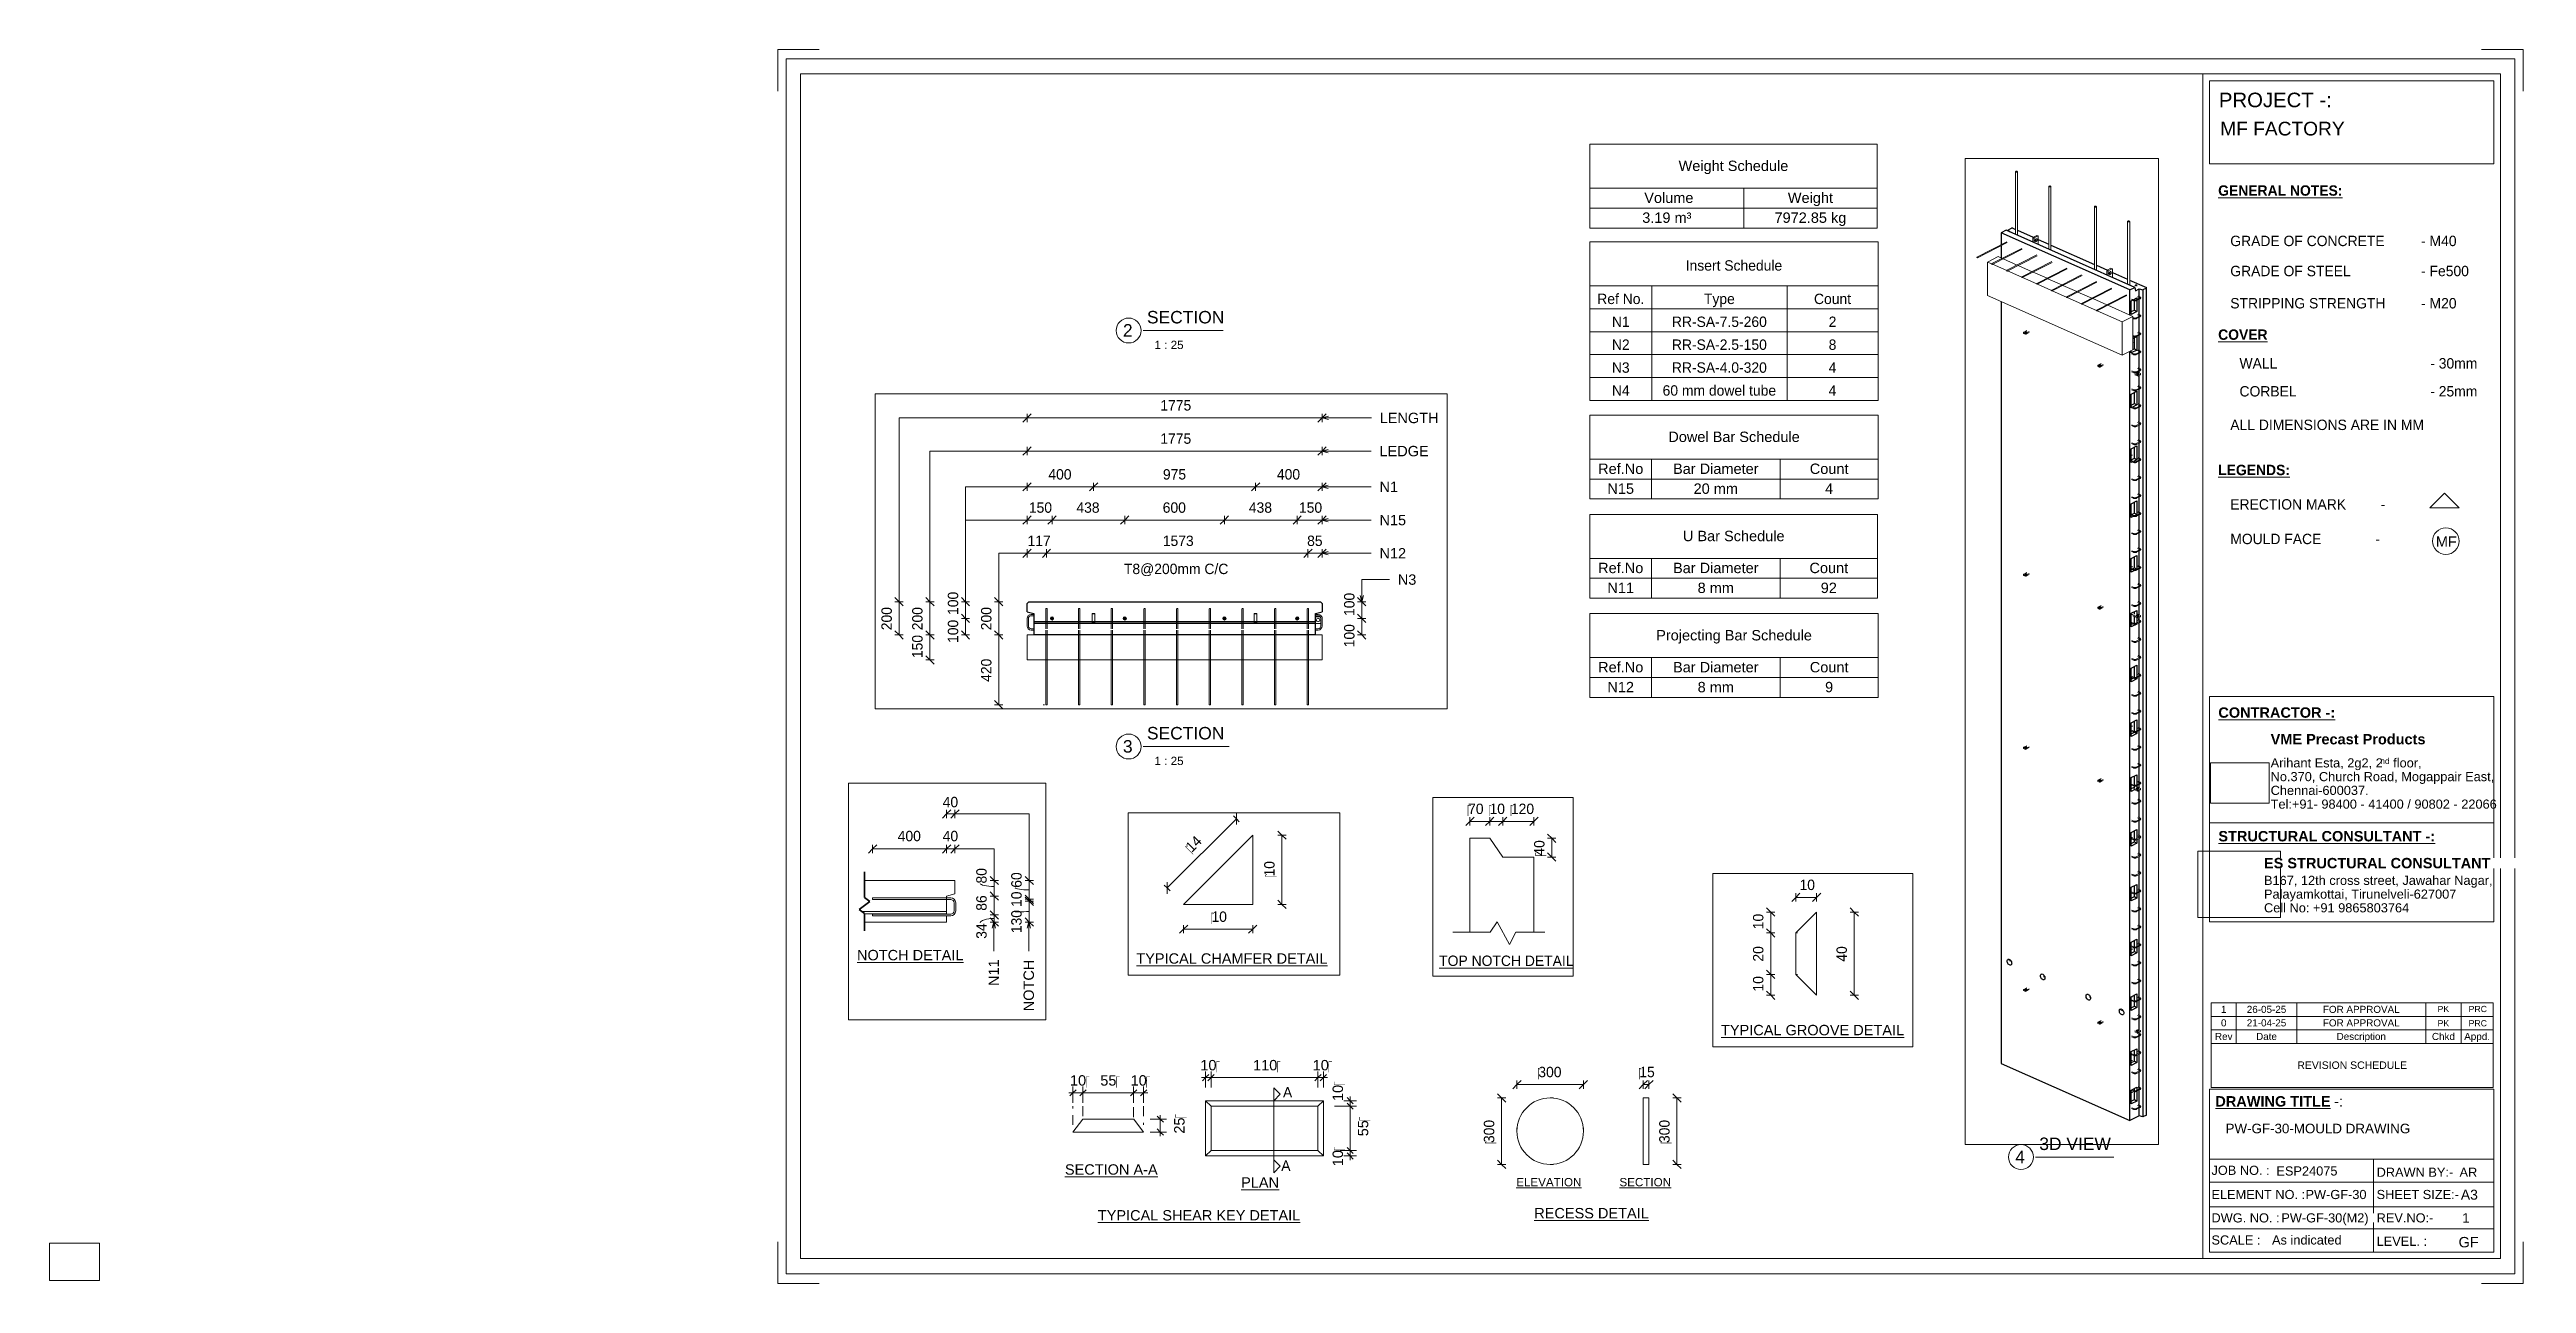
# Paper-space layout 'Layout1' of a CAD drawing. Header units: millimetres. Extents: x 0 to 596, y -1 to 296.
# The model-space entities are those that its viewports show. They can reach past a viewport. Long polylines and large blocks are cut down to what shows.
import ezdxf

# ---------------------------------------------------------------- set-up
doc = ezdxf.new("R2010")
doc.units = ezdxf.units.MM
doc.linetypes.add('Dash', pattern=[6.36, 3.18, -3.18])
doc.linetypes.add('Overhead', pattern=[3.97, 2.38, -1.59])
for name, color, linetype, lineweight in [('A-ANNO-DIMS', 211, 'Continuous', 9), ('A-ANNO-DIMS-1', 211, 'Continuous', 9), ('A-ANNO-DIMS-2', 211, 'Continuous', 9), ('A-ANNO-DIMS-25', 211, 'Continuous', 9), ('A-ANNO-DIMS-3', 211, 'Continuous', 9), ('A-ANNO-DIMS-80', 211, 'Continuous', 9), ('A-DETL', 90, 'Continuous', 18), ('A-DETL-MBND', 5, 'Continuous', 18), ('A-DETL-THIN', 151, 'Continuous', 18), ('A-FLOR-OVHD', 1, 'Overhead', 18), ('A-GENM', 13, 'Continuous', 18), ('A-WALL', 113, 'Continuous', 25), ('A-WALL-HDLN', 110, 'Dash', 25), ('G-ANNO-SCHD', 231, 'Continuous', 9), ('G-ANNO-TEXT', 231, 'Continuous', 9), ('G-ANNO-TTLB', 6, 'Continuous', 9), ('G-ANNO-TTLB-MEDM', 33, 'Continuous', 9), ('G-ANNO-TTLB-THIN', 151, 'Continuous', 9), ('S-BEAM', 12, 'Continuous', 18), ('S-BEAM-HDLN', 1, 'Dash', 18), ('S-RBAR', 171, 'Continuous', 18)]:
    doc.layers.add(name, color=color, linetype=linetype, lineweight=lineweight)
doc.layers.add('G-ANNO-NPLT', color=191, linetype='Continuous')
doc.styles.add('Arial', font='arial.ttf', dxfattribs={"height": 62.5})
doc.styles.add('Arial_1', font='arial.ttf', dxfattribs={"height": 50})
doc.styles.add('Arial_10', font='arial.ttf', dxfattribs={"height": 3.3})
doc.styles.add('Arial_11', font='arial.ttf', dxfattribs={"height": 2.3})
doc.styles.add('Arial_12', font='arial.ttf', dxfattribs={"height": 1.8})
doc.styles.add('Arial_13', font='arial.ttf', dxfattribs={"height": 1.7})
doc.styles.add('Arial_14', font='arial.ttf', dxfattribs={"height": 2})
doc.styles.add('Arial_15', font='arial.ttf', dxfattribs={"height": 3})
doc.styles.add('Arial_16', font='arial.ttf', dxfattribs={"height": 1.5})
doc.styles.add('Arial_2', font='arial.ttf', dxfattribs={"height": 5})
doc.styles.add('Arial_3', font='arial.ttf', dxfattribs={"height": 7.5})
doc.styles.add('Arial_4', font='arial.ttf', dxfattribs={"height": 3.5})
doc.styles.add('Arial_5', font='arial.ttf', dxfattribs={"height": 2.2})
doc.styles.add('Arial_6', font='arial.ttf', dxfattribs={"height": 2.4})
doc.styles.add('Arial_7', font='arial.ttf', dxfattribs={"height": 2.5})
doc.styles.add('Arial_8', font='arial.ttf', dxfattribs={"height": 1.42976})
doc.styles.add('Arial_9', font='arial.ttf', dxfattribs={"height": 2.25})
doc.styles.add('Arial_B', font='arialbd.ttf', dxfattribs={"height": 2.5})
doc.styles.add('Nirmala UI', font='Nirmala.ttf', dxfattribs={"height": 2.5})
doc.styles.add('Nirmala UI Semilight', font='NirmalaS.ttf', dxfattribs={"height": 62.5})
doc.styles.add('Nirmala UI Semilight_1', font='NirmalaS.ttf', dxfattribs={"height": 50})
doc.styles.add('Nirmala UI Semilight_2', font='NirmalaS.ttf', dxfattribs={"height": 5})
doc.styles.add('Nirmala UI Semilight_3', font='NirmalaS.ttf', dxfattribs={"height": 7.5})
doc.styles.add('Nirmala UI Semilight_4', font='NirmalaS.ttf', dxfattribs={"height": 200})
doc.styles.add('Nirmala UI Semilight_5', font='NirmalaS.ttf', dxfattribs={"height": 200})
doc.styles.add('Nirmala UI Semilight_6', font='NirmalaS.ttf', dxfattribs={"height": 2.5})
doc.styles.add('Nirmala UI Semilight_7', font='NirmalaS.ttf', dxfattribs={"height": 2.5})
doc.styles.add('Nirmala UI Semilight_B', font='', dxfattribs={"height": 2.5})
doc.styles.get('Nirmala UI Semilight_B').set_extended_font_data('Nirmala UI Semilight', bold=True)
doc.dimstyles.new('Arrow_Filled_-_2_5_NI_UI', dxfattribs={"dimscale": 304.8, "dimtxt": 65.460247, "dimasz": 0.164042, "dimexe": 0.082021, "dimexo": 0.0625, "dimgap": 0.082021, "dimtad": 1, "dimdec": 4, "dimzin": 0, "dimdsep": 46, "dimtxsty": 'Nirmala UI Semilight', "dimblk1": 'OBLIQUE', "dimblk2": 'OBLIQUE', "dimsah": 1, "dimcen": 0.09, "dimazin": 0, "dimtfac": 1, "dimtdec": 4, "dimtix": 1, "dimtmove": 0, "dimatfit": 3, "dimfxl": 0.082021, "dimfxlon": 1, "dimtvp": 1, "dimtolj": 1, "dimtzin": 0, "dimarcsym": 2})
doc.dimstyles.new('Arrow_Filled_-_2_5_NI_UI_2', dxfattribs={"dimscale": 304.8, "dimtxt": 65.460247, "dimasz": 0.164042, "dimexe": 0.082021, "dimexo": 0.0625, "dimgap": 0.082021, "dimtad": 1, "dimdec": 4, "dimzin": 0, "dimdsep": 46, "dimtxsty": 'Nirmala UI Semilight', "dimblk1": 'OBLIQUE', "dimblk2": 'OBLIQUE', "dimsah": 1, "dimcen": 0.09, "dimazin": 0, "dimtfac": 1, "dimtdec": 4, "dimtix": 1, "dimtmove": 2, "dimatfit": 3, "dimfxl": 0.082021, "dimfxlon": 1, "dimtvp": 1, "dimtolj": 1, "dimtzin": 0, "dimarcsym": 2})
doc.dimstyles.new('Arrow_Filled_-_2_5_NI_UI_3', dxfattribs={"dimscale": 304.8, "dimtxt": 5.23682, "dimasz": 0.013123, "dimexe": 0.006562, "dimexo": 0.0625, "dimgap": 0.006562, "dimtad": 1, "dimdec": 4, "dimzin": 0, "dimdsep": 46, "dimtxsty": 'Nirmala UI Semilight_2', "dimblk1": 'OBLIQUE', "dimblk2": 'OBLIQUE', "dimsah": 1, "dimcen": 0.09, "dimazin": 0, "dimtfac": 1, "dimtdec": 4, "dimtix": 1, "dimtmove": 0, "dimatfit": 3, "dimfxl": 0.006562, "dimfxlon": 1, "dimtvp": 1, "dimtolj": 1, "dimtzin": 0, "dimarcsym": 2})
doc.dimstyles.new('Arrow_Filled_-_2_5_NI_UI_4', dxfattribs={"dimscale": 304.8, "dimtxt": 7.85523, "dimasz": 0.019685, "dimexe": 0.009843, "dimexo": 0.0625, "dimgap": 0.009843, "dimtad": 1, "dimdec": 4, "dimzin": 0, "dimdsep": 46, "dimtxsty": 'Nirmala UI Semilight_3', "dimblk1": 'OBLIQUE', "dimblk2": 'OBLIQUE', "dimsah": 1, "dimcen": 0.09, "dimazin": 0, "dimtfac": 1, "dimtdec": 4, "dimtix": 1, "dimtmove": 0, "dimatfit": 3, "dimfxl": 0.009843, "dimfxlon": 1, "dimtvp": 1, "dimtolj": 1, "dimtzin": 0, "dimarcsym": 2})
doc.dimstyles.new('Arrow_Filled_-_2_5_NI_UI_5', dxfattribs={"dimscale": 304.8, "dimtxt": 209.472789, "dimasz": 0.524934, "dimexe": 0.262467, "dimexo": 0.0625, "dimgap": 0.262467, "dimtad": 1, "dimdec": 4, "dimzin": 0, "dimdsep": 46, "dimtxsty": 'Nirmala UI Semilight_4', "dimblk1": 'OBLIQUE', "dimblk2": 'OBLIQUE', "dimsah": 1, "dimcen": 0.09, "dimazin": 0, "dimtfac": 1, "dimtdec": 4, "dimtix": 1, "dimtmove": 2, "dimatfit": 3, "dimfxl": 0.262467, "dimfxlon": 1, "dimtvp": 1, "dimtolj": 1, "dimtzin": 0, "dimarcsym": 2})
doc.dimstyles.new('Arrow_Filled_-_2_5_NI_UI_6', dxfattribs={"dimscale": 304.8, "dimtxt": 209.472789, "dimasz": 0.524934, "dimexe": 0.262467, "dimexo": 0.0625, "dimgap": 0.262467, "dimtad": 1, "dimdec": 4, "dimzin": 0, "dimdsep": 46, "dimtxsty": 'Nirmala UI Semilight_4', "dimblk1": 'OBLIQUE', "dimblk2": 'OBLIQUE', "dimsah": 1, "dimcen": 0.09, "dimazin": 0, "dimtfac": 1, "dimtdec": 4, "dimtix": 1, "dimtmove": 0, "dimatfit": 3, "dimfxl": 0.262467, "dimfxlon": 1, "dimtvp": 1, "dimtolj": 1, "dimtzin": 0, "dimarcsym": 2})
doc.dimstyles.new('Arrow_Filled_-_2_5_NI_UI_7', dxfattribs={"dimscale": 304.8, "dimtxt": 2.61841, "dimasz": 0.006562, "dimexe": 0.003281, "dimexo": 0.0625, "dimgap": 0.003281, "dimtad": 1, "dimdec": 4, "dimzin": 0, "dimdsep": 46, "dimtxsty": 'Nirmala UI Semilight_7', "dimblk1": 'OBLIQUE', "dimblk2": 'OBLIQUE', "dimsah": 1, "dimcen": 0.09, "dimazin": 0, "dimtfac": 1, "dimtdec": 4, "dimtix": 1, "dimtmove": 0, "dimatfit": 3, "dimfxl": 0.003281, "dimfxlon": 1, "dimtvp": 1, "dimtolj": 1, "dimtzin": 0, "dimarcsym": 2})
doc.dimstyles.new('Diagonal_-_2_5mm_Arial', dxfattribs={"dimscale": 304.8, "dimtxt": 2.550648, "dimasz": 0.004921, "dimexe": 0.004921, "dimexo": 0.0625, "dimgap": 0.003281, "dimtad": 1, "dimdec": 4, "dimzin": 0, "dimdsep": 46, "dimtxsty": 'Arial_7', "dimblk1": 'OBLIQUE', "dimblk2": 'OBLIQUE', "dimsah": 1, "dimcen": 0.09, "dimdle": 0.003281, "dimazin": 0, "dimtfac": 1, "dimtdec": 4, "dimtix": 1, "dimtmove": 2, "dimatfit": 3, "dimfxl": 0.007874, "dimfxlon": 1, "dimtvp": 1, "dimtolj": 1, "dimtzin": 0, "dimarcsym": 2})
doc.dimstyles.new('Diagonal_-_2_5mm_Arial_1', dxfattribs={"dimscale": 304.8, "dimtxt": 2.550648, "dimasz": 0.004921, "dimexe": 0.004921, "dimexo": 0.0625, "dimgap": 0.003281, "dimtad": 1, "dimdec": 4, "dimzin": 0, "dimdsep": 46, "dimtxsty": 'Arial_7', "dimblk1": 'OBLIQUE', "dimblk2": 'OBLIQUE', "dimsah": 1, "dimcen": 0.09, "dimdle": 0.003281, "dimazin": 0, "dimtfac": 1, "dimtdec": 4, "dimtix": 1, "dimtmove": 0, "dimatfit": 3, "dimfxl": 0.007874, "dimfxlon": 1, "dimtvp": 1, "dimtolj": 1, "dimtzin": 0, "dimarcsym": 2})
picture_1 = doc.add_image_def('image1.jpg', size_in_pixel=(996, 686))
picture_2 = doc.add_image_def('image2.jpg', size_in_pixel=(1600, 1280))

psp = doc.layouts.get("Layout1")

msp = doc.modelspace()

# ---------------------------------------------------------------- texts
at = {"layer": 'G-ANNO-TEXT', "color": 7, "attachment_point": 1}
for s, insert, char_height, width, style in [('LENGTH', (1777.74563, 19272.75713), 62.5, 428.9028125, 'Arial'), ('LEDGE', (1776.49563, 19073.233), 62.5, 356.7509375, 'Arial'), ('N1', (1776.49563, 18858.233), 62.5, 134.2826563, 'Arial'), ('N15', (1776.49563, 18658.233), 62.5, 192.405, 'Arial'), ('40', (4778.60885, 18537.9943), 50, 91.392375, 'Nirmala UI Semilight_1'), ('N12', (1776.49563, 18458.233), 62.5, 192.405, 'Arial'), ('400', (4562.04194, 18374.43991), 50, 136.286875, 'Nirmala UI Semilight_1'), ('40', (4778.60885, 18374.43991), 50, 91.392375, 'Nirmala UI Semilight_1'), ('N3', (1886.72289, 18299.99947), 62.5, 134.2826563, 'Arial'), ('\\LNOTCH DETAIL', (4366.2482, 17801.32875), 50, 622.1095, 'Arial_1'), ('\\LTYPICAL GROOVE DETAIL', (5287.92228, 3090.65698), 5, 106.784775, 'Arial_2'), ('\\LTYPICAL CHAMFER DETAIL', (5401.44535, 3087.48198), 7.5, 166.9113375, 'Arial_3'), ('\\LTOP NOTCH DETAIL', (5938.35597, 1307.16895), 200, 2975.864, 'Nirmala UI Semilight_5')]:
    msp.add_mtext(s, dxfattribs=dict(at, insert=insert, char_height=char_height, width=width, style=style))
at = {"layer": 'G-ANNO-TEXT', "color": 7, "char_height": 50, "attachment_point": 1, "rotation": 90}
for s, insert, width, style in [('80', (4940.1841, 18120.89979), 89.789, 'Nirmala UI Semilight_1'), ('60', (5108.5269, 18100.51088), 89.789, 'Nirmala UI Semilight_1'), ('10', (5108.5269, 18008.05743), 76.962, 'Nirmala UI Semilight_1'), ('86', (4940.1841, 17989.83049), 89.789, 'Nirmala UI Semilight_1'), ('130', (5108.5269, 17881.70469), 121.8565, 'Nirmala UI Semilight_1'), ('34', (4940.1841, 17854.64001), 91.392375, 'Nirmala UI Semilight_1'), ('N11', (4999.41548, 17627.56958), 153.924, 'Arial_1'), ('NOTCH', (5167.75828, 17505.96958), 301.4345, 'Arial_1')]:
    msp.add_mtext(s, dxfattribs=dict(at, insert=insert, width=width, style=style))

# ---------------------------------------------------------------- blocks, each defined once
blk = doc.blocks.new('ES-Landscape-A3 - ES-Landscape-A3-502445-PW-GF-30-MOULD DRAWING')
at = {"layer": 'G-ANNO-TTLB'}
for p, q in [((175.24, 296.27), (185.24, 296.27)), ((175.24, 296.27), (175.24, 286.27)), ((595.24, 296.27), (585.24, 296.27)), ((595.24, 296.27), (595.24, 286.27)), ((519.77, 140.54), (588.2, 140.54)), ((519.77, 86.33), (519.77, 140.54)), ((588.2, 86.33), (588.2, 140.54)), ((519.77, 110.14), (588.2, 110.14)), ((519.77, 6.78), (519.77, 46.03)), ((588.2, 6.78), (588.2, 46.03)), ((559.23, 29.2), (559.23, 6.78)), ((175.24, -0.73), (175.24, 9.27)), ((595.24, -0.73), (595.24, 9.27)), ((175.24, -0.73), (185.24, -0.73)), ((595.24, -0.73), (585.24, -0.73))]:
    blk.add_line(p, q, dxfattribs=at)
at = {"layer": 'G-ANNO-TTLB-MEDM'}
for p, q in [((180.73, 290.44), (180.73, 5.31)), ((180.73, 290.44), (589.79, 290.44)), ((518.17, 290.44), (518.17, 5.31)), ((519.77, 268.77), (519.77, 288.77)), ((519.77, 288.77), (588.2, 288.77)), ((588.2, 288.77), (588.2, 268.77)), ((589.79, 290.44), (589.79, 5.31)), ((588.2, 268.77), (519.77, 268.77)), ((519.77, 86.33), (588.2, 86.33)), ((519.77, 6.78), (588.2, 6.78)), ((180.73, 5.31), (589.79, 5.31))]:
    blk.add_line(p, q, dxfattribs=at)
at = {"layer": 'G-ANNO-TTLB-THIN'}
for p, q in [((177.29, 294.03), (177.29, 1.56)), ((593.23, 294.03), (177.29, 294.03)), ((593.23, 1.56), (593.23, 294.03)), ((519.77, 46.03), (588.2, 46.03)), ((519.77, 29.2), (588.2, 29.2)), ((519.77, 23.64), (588.2, 23.64)), ((519.77, 17.68), (588.2, 17.68)), ((519.77, 12.43), (588.2, 12.43)), ((177.29, 1.56), (593.23, 1.56))]:
    blk.add_line(p, q, dxfattribs=at)
at = {"layer": 'G-ANNO-TTLB', "insert": (534.5, 131.53), "char_height": 2.5, "width": 45.135, "attachment_point": 1, "style": 'Arial_B', "bg_fill": 3, "box_fill_scale": 0, "bg_fill_color": 256, "bg_fill_true_color": 3254780160, "bg_fill_transparency": 256}
blk.add_mtext('VME Precast Products', dxfattribs=at)
at = {"layer": 'G-ANNO-TTLB', "attachment_point": 1}
for s, insert, char_height, width, style in [('Arihant Esta, 2g2, 2', (534.5, 125.68), 2.2, 31.9873, 'Arial_5'), ('nd', (560.89, 125.72), 1.43, 2.7257, 'Arial_8'), (' floor,', (563.14, 125.68), 2.2, 9.1392, 'Arial_5'), ('No.370, Church Road, Mogappair East,', (534.5, 122.37), 2.2, 63.4135, 'Arial_5'), ('Tel:+91- 98400 - 41400 / 90802 - 22066 ', (534.5, 115.75), 2.2, 65.2574, 'Arial_5'), ('Chennai-600037.', (534.5, 119.06), 2.2, 27.6582, 'Arial_5'), ('Cell No: +91 9865803764', (532.9, 90.79), 2.2, 41.0464, 'Arial_5'), ('Palayamkottai, Tirunelveli-627007', (532.9, 94.09), 2.2, 54.4346, 'Arial_5'), ('JOB NO. :', (520.26, 27.61), 2.2, 16.5949, 'Arial_5'), ('DRAWN BY:-', (560, 27.14), 2.2, 21.7257, 'Arial_5'), ('ELEMENT NO. :', (520.26, 21.79), 2.2, 26.5359, 'Arial_5'), ('SHEET SIZE:-', (560, 21.79), 2.2, 23.2489, 'Arial_5'), ('DWG. NO. :', (520.26, 16.16), 2.2, 19.481, 'Arial_5'), ('REV.NO:-', (560, 16.16), 2.2, 16.0338, 'Arial_5'), ('SCALE :', (520.26, 10.84), 2.2, 13.8692, 'Arial_5'), ('LEVEL. :', (560, 10.53), 2.2, 14.3502, 'Arial_5')]:
    blk.add_mtext(s, dxfattribs=dict(at, insert=insert, char_height=char_height, width=width, style=style))
at = {"layer": 'G-ANNO-TTLB'}
image = blk.add_image(picture_1, insert=(520, 114.84), size_in_units=(14.11, 9.72), dxfattribs=at)
image.dxf.flags = 7
image = blk.add_image(picture_2, insert=(516.95, 87.39), size_in_units=(19.92, 15.93), dxfattribs=at)
image.dxf.flags = 7
at = {"layer": 'G-ANNO-TTLB', "attachment_point": 1, "bg_fill": 3, "box_fill_scale": 0, "bg_fill_color": 256, "bg_fill_true_color": 3254780160, "bg_fill_transparency": 256}
for s, insert, char_height, width, style in [('PROJECT -:', (522.05, 285.89), 3.5, 33.3502, 'Arial_4'), ('\\LCONTRACTOR -:', (521.92, 137.94), 2.5, 33.9114, 'Arial_B'), ('\\LSTRUCTURAL CONSULTANT -:', (521.92, 108.18), 2.5, 62.8523, 'Arial_B'), ('ES STRUCTURAL CONSULTANT', (532.9, 101.7), 2.5, 65.6582, 'Arial_B'), ('\\LDRAWING TITLE', (521.19, 44.36), 2.5, 33.4304, 'Arial_B'), ('A3', (580.27, 21.84), 2.4, 4.9705, 'Arial_6')]:
    blk.add_mtext(s, dxfattribs=dict(at, insert=insert, char_height=char_height, width=width, style=style))
at = {"layer": 'G-ANNO-TTLB', "insert": (532.9, 97.4), "char_height": 2.2, "width": 65.1772, "attachment_point": 1, "style": 'Arial_5'}
blk.add_mtext('B167, 12th cross street, Jawahar Nagar,', dxfattribs=at)
at = {"layer": 'G-ANNO-TTLB', "insert": (548.78, 44.36), "char_height": 2.5, "width": 1.2025, "attachment_point": 1, "style": 'Arial_B', "bg_fill": 3, "box_fill_scale": 0, "bg_fill_color": 256, "bg_fill_true_color": 3254780160, "bg_fill_transparency": 256}
blk.add_mtext('\\fArial|b1|i0|c0|p34|; ', dxfattribs=at)
at = {"layer": 'G-ANNO-TTLB', "insert": (549.77, 44.36), "char_height": 2.5, "width": 2.6456, "attachment_point": 1, "style": 'Arial_7', "bg_fill": 3, "box_fill_scale": 0, "bg_fill_color": 256, "bg_fill_true_color": 3254780160, "bg_fill_transparency": 256}
blk.add_mtext('-:', dxfattribs=at)
blk = doc.blocks.new('Viewport - M_View Title-1040-PW-GF-30-MOULD DRAWING')
at = {"layer": 'G-ANNO-TTLB'}
for start, end in [(360, 180), (180, 0)]:
    blk.add_arc((-3.5, 0), 3, start, end, dxfattribs=at)
blk = doc.blocks.new('DIMBLOCK44-PW-GF-30-MOULD DRAWING')
at = {"layer": 'A-ANNO-DIMS-1'}
for p, q in [((313, 41.96), (309.2, 41.96)), ((313, 43.27), (311.44, 43.27)), ((313, 44.27), (313, 41.96)), ((313, 43.27), (314.5, 43.27)), ((313, 41.96), (314.5, 41.96))]:
    blk.add_line(p, q, dxfattribs=at)
at = {"layer": 'A-ANNO-DIMS-1', "lineweight": 35}
for p, q in [((313, 43.27), (312.25, 44.02)), ((313, 41.96), (312.25, 42.71)), ((313, 43.27), (313.75, 42.52)), ((313, 41.96), (313.75, 41.21))]:
    blk.add_line(p, q, dxfattribs=at)
at = {"layer": 'A-ANNO-DIMS-1', "color": 0, "insert": (308.76, 43.19), "char_height": 2.5, "width": 4.6147, "attachment_point": 1, "rotation": 90, "line_spacing_factor": 0.941778, "style": 'Arial_7'}
blk.add_mtext('10\\fArial|b0|i0|c254|p34|;\u202a', dxfattribs=at)
blk = doc.blocks.new('_Oblique')
at = {"color": 0, "linetype": 'ByBlock', "lineweight": -2}
blk.add_line((-0.5, -0.5), (0.5, 0.5), dxfattribs=at)
blk = doc.blocks.new('DIMBLOCK45-PW-GF-30-MOULD DRAWING')
at = {"layer": 'A-ANNO-DIMS-1'}
for p, q in [((313, 41.96), (309.2, 41.96)), ((313, 41.96), (313, 31.28)), ((313, 41.96), (314.5, 41.96)), ((313, 31.28), (310.6, 31.28)), ((313, 31.28), (314.5, 31.28))]:
    blk.add_line(p, q, dxfattribs=at)
at = {"layer": 'A-ANNO-DIMS-1', "lineweight": 35}
for p, q in [((313, 41.96), (312.25, 42.71)), ((313, 41.96), (313.75, 41.21)), ((313, 31.28), (312.25, 32.03)), ((313, 31.28), (313.75, 30.53))]:
    blk.add_line(p, q, dxfattribs=at)
at = {"layer": 'A-ANNO-DIMS-1', "color": 0, "insert": (314.84, 34.7), "char_height": 2.5, "width": 4.6147, "attachment_point": 1, "rotation": 90, "line_spacing_factor": 0.941778, "style": 'Arial_7'}
blk.add_mtext('55\\fArial|b0|i0|c254|p34|;\u202a', dxfattribs=at)
blk = doc.blocks.new('DIMBLOCK46-PW-GF-30-MOULD DRAWING')
at = {"layer": 'A-ANNO-DIMS-1'}
for p, q in [((313, 31.28), (310.6, 31.28)), ((313, 29.97), (311.44, 29.97)), ((313, 31.28), (313, 28.97)), ((313, 31.28), (314.5, 31.28)), ((313, 29.97), (314.5, 29.97))]:
    blk.add_line(p, q, dxfattribs=at)
at = {"layer": 'A-ANNO-DIMS-1', "lineweight": 35}
for p, q in [((313, 31.28), (312.25, 32.03)), ((313, 29.97), (312.25, 30.72)), ((313, 31.28), (313.75, 30.53)), ((313, 29.97), (313.75, 29.22))]:
    blk.add_line(p, q, dxfattribs=at)
at = {"layer": 'A-ANNO-DIMS-1', "color": 0, "insert": (308.76, 27.49), "char_height": 2.5, "width": 4.6147, "attachment_point": 1, "rotation": 90, "line_spacing_factor": 0.941778, "style": 'Arial_7'}
blk.add_mtext('10\\fArial|b0|i0|c254|p34|;\u202a', dxfattribs=at)
blk = doc.blocks.new('DIMBLOCK47-PW-GF-30-MOULD DRAWING')
at = {"layer": 'A-ANNO-DIMS-1'}
for p, q in [((277.21, 48.82), (279.52, 48.82)), ((278.21, 48.82), (278.21, 50.32)), ((278.21, 48.82), (278.21, 46.42)), ((279.52, 48.82), (279.52, 50.32)), ((279.52, 48.82), (279.52, 46.42))]:
    blk.add_line(p, q, dxfattribs=at)
at = {"layer": 'A-ANNO-DIMS-1', "lineweight": 35}
for p, q in [((278.21, 48.82), (277.46, 48.07)), ((278.21, 48.82), (278.96, 49.57)), ((279.52, 48.82), (278.77, 48.07)), ((279.52, 48.82), (280.27, 49.57))]:
    blk.add_line(p, q, dxfattribs=at)
at = {"layer": 'A-ANNO-DIMS-1', "color": 0, "insert": (276.94, 53.07), "char_height": 2.5, "width": 4.6147, "attachment_point": 1, "line_spacing_factor": 0.941778, "style": 'Arial_7'}
blk.add_mtext('10\\fArial|b0|i0|c254|p34|;\u202a', dxfattribs=at)
blk = doc.blocks.new('DIMBLOCK48-PW-GF-30-MOULD DRAWING')
at = {"layer": 'A-ANNO-DIMS-1', "lineweight": 35}
for p, q in [((279.52, 48.82), (278.77, 48.07)), ((279.52, 48.82), (280.27, 49.57)), ((305.23, 48.82), (304.48, 48.07)), ((305.23, 48.82), (305.98, 49.57))]:
    blk.add_line(p, q, dxfattribs=at)
at = {"layer": 'A-ANNO-DIMS-1'}
for p, q in [((279.52, 48.82), (279.52, 50.32)), ((279.52, 48.82), (305.23, 48.82)), ((279.52, 48.82), (279.52, 46.42)), ((305.23, 48.82), (305.23, 50.32)), ((305.23, 48.82), (305.23, 46.42))]:
    blk.add_line(p, q, dxfattribs=at)
at = {"layer": 'A-ANNO-DIMS-1', "color": 0, "insert": (289.63, 53.07), "char_height": 2.5, "width": 6.5924, "attachment_point": 1, "line_spacing_factor": 0.941778, "style": 'Arial_7'}
blk.add_mtext('110\\fArial|b0|i0|c254|p34|;\u202a', dxfattribs=at)
blk = doc.blocks.new('DIMBLOCK49-PW-GF-30-MOULD DRAWING')
at = {"layer": 'A-ANNO-DIMS-1', "lineweight": 35}
for p, q in [((305.23, 48.82), (304.48, 48.07)), ((305.23, 48.82), (305.98, 49.57)), ((306.54, 48.82), (305.79, 48.07)), ((306.54, 48.82), (307.29, 49.57))]:
    blk.add_line(p, q, dxfattribs=at)
at = {"layer": 'A-ANNO-DIMS-1'}
for p, q in [((305.23, 48.82), (305.23, 50.32)), ((305.23, 48.82), (307.54, 48.82)), ((305.23, 48.82), (305.23, 46.42)), ((306.54, 48.82), (306.54, 50.32)), ((306.54, 48.82), (306.54, 46.42))]:
    blk.add_line(p, q, dxfattribs=at)
at = {"layer": 'A-ANNO-DIMS-1', "color": 0, "insert": (303.97, 53.07), "char_height": 2.5, "width": 4.6147, "attachment_point": 1, "line_spacing_factor": 0.941778, "style": 'Arial_7'}
blk.add_mtext('10\\fArial|b0|i0|c254|p34|;\u202a', dxfattribs=at)
blk = doc.blocks.new('DIMBLOCK50-PW-GF-30-MOULD DRAWING')
at = {"layer": 'A-ANNO-DIMS-1'}
for p, q in [((267.3, 38.82), (264.9, 38.82)), ((267.3, 39.82), (267.3, 34.72)), ((267.3, 38.82), (268.8, 38.82)), ((267.3, 35.72), (264.9, 35.72)), ((267.3, 35.72), (268.8, 35.72))]:
    blk.add_line(p, q, dxfattribs=at)
at = {"layer": 'A-ANNO-DIMS-1', "lineweight": 35}
for p, q in [((267.3, 38.82), (266.55, 39.57)), ((267.3, 35.72), (266.55, 36.47)), ((267.3, 38.82), (268.05, 38.07)), ((267.3, 35.72), (268.05, 34.97))]:
    blk.add_line(p, q, dxfattribs=at)
at = {"layer": 'A-ANNO-DIMS-1', "color": 0, "insert": (270.63, 35.34), "char_height": 2.5, "width": 4.6147, "attachment_point": 1, "rotation": 90, "line_spacing_factor": 0.941778, "style": 'Arial_7'}
blk.add_mtext('25\\fArial|b0|i0|c254|p34|;\u202a', dxfattribs=at)
blk = doc.blocks.new('DIMBLOCK51-PW-GF-30-MOULD DRAWING')
at = {"layer": 'A-ANNO-DIMS-1'}
for p, q in [((245.29, 45.15), (248.69, 45.15)), ((246.29, 45.15), (246.29, 46.65)), ((246.29, 45.15), (246.29, 42.75)), ((248.69, 45.15), (248.69, 46.65)), ((248.69, 45.15), (248.69, 42.75))]:
    blk.add_line(p, q, dxfattribs=at)
at = {"layer": 'A-ANNO-DIMS-1', "lineweight": 35}
for p, q in [((246.29, 45.15), (245.54, 44.4)), ((246.29, 45.15), (247.04, 45.9)), ((248.69, 45.15), (247.94, 44.4)), ((248.69, 45.15), (249.44, 45.9))]:
    blk.add_line(p, q, dxfattribs=at)
at = {"layer": 'A-ANNO-DIMS-1', "color": 0, "insert": (245.57, 49.4), "char_height": 2.5, "width": 4.6147, "attachment_point": 1, "line_spacing_factor": 0.941778, "style": 'Arial_7'}
blk.add_mtext('10\\fArial|b0|i0|c254|p34|;\u202a', dxfattribs=at)
blk = doc.blocks.new('DIMBLOCK52-PW-GF-30-MOULD DRAWING')
at = {"layer": 'A-ANNO-DIMS-1', "lineweight": 35}
for p, q in [((248.69, 45.15), (247.94, 44.4)), ((248.69, 45.15), (249.44, 45.9)), ((260.88, 45.15), (260.13, 44.4)), ((260.88, 45.15), (261.63, 45.9))]:
    blk.add_line(p, q, dxfattribs=at)
at = {"layer": 'A-ANNO-DIMS-1'}
for p, q in [((248.69, 45.15), (248.69, 46.65)), ((248.69, 45.15), (260.88, 45.15)), ((248.69, 45.15), (248.69, 42.75)), ((260.88, 45.15), (260.88, 46.65)), ((260.88, 45.15), (260.88, 42.75))]:
    blk.add_line(p, q, dxfattribs=at)
at = {"layer": 'A-ANNO-DIMS-1', "color": 0, "insert": (252.86, 49.4), "char_height": 2.5, "width": 4.6147, "attachment_point": 1, "line_spacing_factor": 0.941778, "style": 'Arial_7'}
blk.add_mtext('55\\fArial|b0|i0|c254|p34|;\u202a', dxfattribs=at)
blk = doc.blocks.new('DIMBLOCK53-PW-GF-30-MOULD DRAWING')
at = {"layer": 'A-ANNO-DIMS-1', "lineweight": 35}
for p, q in [((260.88, 45.15), (260.13, 44.4)), ((260.88, 45.15), (261.63, 45.9)), ((263.29, 45.15), (262.54, 44.4)), ((263.29, 45.15), (264.04, 45.9))]:
    blk.add_line(p, q, dxfattribs=at)
at = {"layer": 'A-ANNO-DIMS-1'}
for p, q in [((260.88, 45.15), (260.88, 46.65)), ((260.88, 45.15), (264.29, 45.15)), ((260.88, 45.15), (260.88, 42.75)), ((263.29, 45.15), (263.29, 46.65)), ((263.29, 45.15), (263.29, 42.75))]:
    blk.add_line(p, q, dxfattribs=at)
at = {"layer": 'A-ANNO-DIMS-1', "color": 0, "insert": (260.16, 49.4), "char_height": 2.5, "width": 4.6147, "attachment_point": 1, "line_spacing_factor": 0.941778, "style": 'Arial_7'}
blk.add_mtext('10\\fArial|b0|i0|c254|p34|;\u202a', dxfattribs=at)
blk = doc.blocks.new('DIMBLOCK54-PW-GF-30-MOULD DRAWING')
at = {"layer": 'A-ANNO-DIMS-1'}
for p, q in [((349.42, 43.93), (348.42, 44.93)), ((349.42, 43.93), (348.42, 43.93)), ((349.42, 27.93), (349.42, 43.93)), ((349.42, 43.93), (350.42, 42.93)), ((349.42, 43.93), (350.42, 43.93)), ((349.42, 27.93), (348.42, 28.93)), ((349.42, 27.93), (348.42, 27.93)), ((349.42, 27.93), (350.42, 26.93)), ((349.42, 27.93), (350.42, 27.93))]:
    blk.add_line(p, q, dxfattribs=at)
at = {"layer": 'A-ANNO-DIMS-1', "color": 0, "insert": (345.16, 33.07), "char_height": 2.5, "width": 6.8555, "attachment_point": 1, "rotation": 90, "line_spacing_factor": 1.142579, "style": 'Nirmala UI Semilight_7'}
blk.add_mtext('\u202a300', dxfattribs=at)
blk = doc.blocks.new('DIMBLOCK55-PW-GF-30-MOULD DRAWING')
at = {"layer": 'A-ANNO-DIMS-1'}
for p, q in [((353.12, 47.15), (354.12, 48.15)), ((353.12, 47.15), (353.12, 48.15)), ((369.12, 47.15), (370.12, 48.15)), ((369.12, 47.15), (369.12, 48.15)), ((353.12, 47.15), (352.12, 46.15)), ((353.12, 47.15), (369.12, 47.15)), ((353.12, 47.15), (353.12, 46.15)), ((369.12, 47.15), (368.12, 46.15)), ((369.12, 47.15), (369.12, 46.15))]:
    blk.add_line(p, q, dxfattribs=at)
at = {"layer": 'A-ANNO-DIMS-1', "color": 0, "insert": (358.27, 51.42), "char_height": 2.5, "width": 6.8555, "attachment_point": 1, "line_spacing_factor": 1.142579, "style": 'Nirmala UI Semilight_7'}
blk.add_mtext('\u202a300', dxfattribs=at)
blk = doc.blocks.new('DIMBLOCK56-PW-GF-30-MOULD DRAWING')
at = {"layer": 'A-ANNO-DIMS-1'}
for p, q in [((383.51, 47.15), (384.51, 48.15)), ((383.51, 47.15), (383.51, 48.15)), ((384.88, 47.15), (385.88, 48.15)), ((384.88, 47.15), (384.88, 48.15)), ((383.51, 47.15), (382.51, 46.15)), ((383.51, 47.15), (384.88, 47.15)), ((383.51, 47.15), (383.51, 46.15)), ((384.88, 47.15), (383.88, 46.15)), ((384.88, 47.15), (384.88, 46.15))]:
    blk.add_line(p, q, dxfattribs=at)
at = {"layer": 'A-ANNO-DIMS-1', "color": 0, "insert": (382.57, 51.42), "char_height": 2.5, "width": 3.8848, "attachment_point": 1, "line_spacing_factor": 1.142579, "style": 'Nirmala UI Semilight_7'}
blk.add_mtext('\u202a15', dxfattribs=at)
blk = doc.blocks.new('DIMBLOCK57-PW-GF-30-MOULD DRAWING')
at = {"layer": 'A-ANNO-DIMS-1'}
for p, q in [((391.62, 43.93), (390.62, 44.93)), ((391.62, 43.93), (390.62, 43.93)), ((391.62, 43.93), (391.62, 27.93)), ((391.62, 43.93), (392.62, 42.93)), ((391.62, 43.93), (392.62, 43.93)), ((391.62, 27.93), (390.62, 28.93)), ((391.62, 27.93), (390.62, 27.93)), ((391.62, 27.93), (392.62, 26.93)), ((391.62, 27.93), (392.62, 27.93))]:
    blk.add_line(p, q, dxfattribs=at)
at = {"layer": 'A-ANNO-DIMS-1', "color": 0, "insert": (387.36, 33.07), "char_height": 2.5, "width": 6.8555, "attachment_point": 1, "rotation": 90, "line_spacing_factor": 1.142579, "style": 'Nirmala UI Semilight_7'}
blk.add_mtext('\u202a300', dxfattribs=at)
blk = doc.blocks.new('RR spread anchor face based - RR-SA-4_0-320-1726835-Elevation Top1')
at = {"layer": 'A-GENM'}
for p, q in [((-2532.94, 18045.43), (-2561.2, 18045.43)), ((-2521.2, 18042.93), (-2522.83, 18043.75)), ((-2521.2, 18035.81), (-2521.2, 18042.93)), ((-2547.5, 18034.43), (-2543.5, 18034.43)), ((-2543.5, 18016.43), (-2547.5, 18016.43)), ((-2561.2, 18005.43), (-2529.2, 18005.43))]:
    blk.add_line(p, q, dxfattribs=at)
for centre, start, end in [((-2547.5, 18025.43), 90, 270), ((-2543.5, 18025.43), 270, 90)]:
    blk.add_arc(centre, 9, start, end, dxfattribs=at)
blk = doc.blocks.new('RR spread anchor face based - RR-SA-7_5-260-1726841-Elevation Top1')
at = {"layer": 'A-GENM'}
for p, q in [((-3904.2, 18063.06), (-3904.2, 18065.56)), ((-3904.2, 18065.56), (-3888.2, 18065.56)), ((-3888.2, 18065.56), (-3888.2, 18063.06)), ((-3904.2, 18008.06), (-3904.2, 18063.06)), ((-3904.2, 18063.06), (-3888.2, 18063.06)), ((-3888.2, 18063.06), (-3888.2, 18008.06)), ((-3904.2, 18005.56), (-3904.2, 18008.06)), ((-3904.2, 18008.06), (-3888.2, 18008.06)), ((-3888.2, 18005.56), (-3904.2, 18005.56)), ((-3888.2, 18008.06), (-3888.2, 18005.56))]:
    blk.add_line(p, q, dxfattribs=at)
blk = doc.blocks.new('Rebar Bar - Part 2980172403-431004-3D Ortho')
at = {"layer": 'S-RBAR'}
blk.add_line((9966.43, 7041.17), (9966.43, 7058.5), dxfattribs=at)
blk = doc.blocks.new('Rebar Bar - Part 2980172403-V1-3D Ortho')
at = {"layer": 'S-RBAR'}
for p, q in [((9524.03, 7257.57), (9524.03, 7234.79)), ((9534.03, 7225.99), (9534.03, 7240.31))]:
    blk.add_line(p, q, dxfattribs=at)
blk = doc.blocks.new('Rebar Bar - Part 2031897438-431004-3D Ortho')
at = {"layer": 'S-RBAR'}
for p, q in [((9203.89, 7399.71), (9192.04, 7404.97)), ((9188.27, 7397.89), (9212.12, 7387.3))]:
    blk.add_line(p, q, dxfattribs=at)
blk = doc.blocks.new('Rebar Bar - Part 776176355-431004-3D Ortho')
at = {"layer": 'S-RBAR'}
blk.add_polyline3d([(10378.29, 12262.26, 0), (10377.17, 12261.71, 0), (10376.02, 12261.19, 0), (10374.83, 12260.69, 0), (10373.61, 12260.22, 0)], dxfattribs=at)
blk = doc.blocks.new('Rebar Bar - Part 2031897438-V2-3D Ortho')
at = {"layer": 'S-RBAR'}
for p, q in [((10282.98, 6920.75), (10271.14, 6926.01)), ((10267.36, 6918.93), (10291.21, 6908.35))]:
    blk.add_line(p, q, dxfattribs=at)
blk = doc.blocks.new('RR spread anchor face based - RR-SA-2_5-150-1726819-3D Ortho')
at = {"layer": 'A-GENM'}
for p, q in [((9362.31, 13460.95), (9331.63, 13445.27)), ((9344.64, 13446.33), (9348.73, 13448.43)), ((9353.58, 13435.53), (9384.26, 13451.21)), ((9331.63, 13445.27), (9330.05, 13442.72)), ((9330.05, 13442.72), (9348.34, 13434.6)), ((9330.05, 13442.72), (9330.05, 13433.93)), ((9384.26, 13442.42), (9353.58, 13426.74)), ((9358.98, 13443.88), (9354.89, 13441.79)), ((9348.34, 13425.81), (9330.05, 13433.93)), ((9348.34, 13434.6), (9353.58, 13435.53)), ((9348.34, 13434.6), (9348.34, 13425.81)), ((9353.58, 13435.53), (9353.58, 13426.74)), ((9353.58, 13426.74), (9348.34, 13425.81))]:
    blk.add_line(p, q, dxfattribs=at)
for points in [[(9348.73, 13448.43, 0), (9350.14, 13448.98, 0), (9351.81, 13449.34, 0), (9353.61, 13449.48, 0), (9355.43, 13449.4, 0), (9357.14, 13449.1, 0), (9358.63, 13448.59, 0), (9359.79, 13447.92, 0), (9360.55, 13447.13, 0), (9360.85, 13446.27, 0), (9360.68, 13445.4, 0), (9360.04, 13444.59, 0), (9358.98, 13443.88, 0)], [(9354.89, 13441.79, 0), (9353.48, 13441.23, 0), (9351.81, 13440.87, 0), (9350.01, 13440.73, 0), (9348.19, 13440.81, 0), (9346.48, 13441.12, 0), (9344.99, 13441.62, 0), (9343.83, 13442.29, 0), (9343.07, 13443.09, 0), (9342.77, 13443.94, 0)], [(9342.94, 13444.81, 0), (9343.58, 13445.63, 0), (9344.64, 13446.33, 0)]]:
    blk.add_polyline3d(points, dxfattribs=at)
blk = doc.blocks.new('RR spread anchor face based - RR-SA-2_5-150-V3-3D Ortho')
at = {"layer": 'A-GENM'}
for p, q in [((10075.89, 13144.5), (10044.93, 13128.67)), ((10057.95, 13129.74), (10062.04, 13131.83)), ((10066.88, 13118.93), (10097.56, 13134.61)), ((10044.93, 13128.67), (10043.35, 13126.12)), ((10043.35, 13126.12), (10061.64, 13118)), ((10043.35, 13126.12), (10043.35, 13117.33)), ((10097.56, 13125.82), (10066.88, 13110.14)), ((10072.28, 13127.28), (10068.19, 13125.19)), ((10061.64, 13109.21), (10043.35, 13117.33)), ((10061.64, 13118), (10066.88, 13118.93)), ((10061.64, 13118), (10061.64, 13109.21)), ((10066.88, 13118.93), (10066.88, 13110.14)), ((10066.88, 13110.14), (10061.64, 13109.21))]:
    blk.add_line(p, q, dxfattribs=at)
for points in [[(10056.25, 13128.21, 0), (10056.89, 13129.03, 0), (10057.95, 13129.74, 0)], [(10062.04, 13131.83, 0), (10063.45, 13132.38, 0), (10065.11, 13132.74, 0), (10066.91, 13132.89, 0), (10068.73, 13132.8, 0), (10070.44, 13132.5, 0), (10071.93, 13131.99, 0), (10073.09, 13131.32, 0), (10073.85, 13130.53, 0), (10074.15, 13129.67, 0), (10073.98, 13128.8, 0), (10073.34, 13127.99, 0), (10072.28, 13127.28, 0)], [(10068.19, 13125.19, 0), (10066.78, 13124.64, 0), (10065.12, 13124.27, 0), (10063.31, 13124.13, 0), (10061.49, 13124.21, 0), (10059.78, 13124.52, 0), (10058.29, 13125.02, 0), (10057.13, 13125.7, 0), (10056.37, 13126.49, 0), (10056.07, 13127.35, 0)]]:
    blk.add_polyline3d(points, dxfattribs=at)
blk = doc.blocks.new('RR spread anchor face based - RR-SA-2_5-150-V4-3D Ortho')
at = {"layer": 'A-GENM'}
for p, q in [((10075.89, 9148.16), (10044.93, 9132.34)), ((10044.93, 9132.34), (10043.35, 9129.79)), ((10057.95, 9133.4), (10062.04, 9135.49)), ((10066.88, 9122.6), (10097.36, 9138.18)), ((10043.35, 9129.79), (10061.64, 9121.67)), ((10043.35, 9129.79), (10043.35, 9120.99)), ((10097.56, 9129.49), (10066.88, 9113.81)), ((10072.28, 9130.95), (10068.19, 9128.86)), ((10061.64, 9112.88), (10043.35, 9120.99)), ((10061.64, 9121.67), (10066.88, 9122.6)), ((10061.64, 9121.67), (10061.64, 9112.88)), ((10066.88, 9122.6), (10066.88, 9113.81)), ((10066.88, 9113.81), (10061.64, 9112.88))]:
    blk.add_line(p, q, dxfattribs=at)
for points in [[(10056.25, 9131.88, 0), (10056.89, 9132.69, 0), (10057.95, 9133.4, 0)], [(10062.04, 9135.49, 0), (10063.45, 9136.05, 0), (10065.11, 9136.41, 0), (10066.91, 9136.55, 0), (10068.73, 9136.47, 0), (10070.44, 9136.16, 0), (10071.93, 9135.66, 0), (10073.09, 9134.99, 0), (10073.85, 9134.2, 0), (10074.15, 9133.34, 0), (10073.98, 9132.47, 0), (10073.34, 9131.65, 0), (10072.28, 9130.95, 0)], [(10068.19, 9128.86, 0), (10066.78, 9128.3, 0), (10065.12, 9127.94, 0), (10063.31, 9127.8, 0), (10061.49, 9127.88, 0), (10059.78, 9128.18, 0), (10058.29, 9128.69, 0), (10057.13, 9129.36, 0), (10056.37, 9130.15, 0), (10056.07, 9131.01, 0)]]:
    blk.add_polyline3d(points, dxfattribs=at)
blk = doc.blocks.new('Rebar Bar - Part 3166313199-431004-3D Ortho')
at = {"layer": 'S-RBAR'}
for p, q in [((10448.76, 13786.65), (10431.53, 13794.29)), ((10428.28, 13786.98), (10445.51, 13779.33))]:
    blk.add_line(p, q, dxfattribs=at)
blk = doc.blocks.new('Rebar Bar - Part 2227165887-431004-3D Ortho')
at = {"layer": 'S-RBAR'}
for points in [[(10449.95, 13765.97, 0), (10450.6, 13766.31, 0), (10451.23, 13766.68, 0), (10451.84, 13767.06, 0), (10452.43, 13767.46, 0), (10453, 13767.88, 0), (10453.54, 13768.32, 0), (10454.06, 13768.79, 0), (10454.56, 13769.27, 0), (10455.02, 13769.78, 0), (10455.46, 13770.32, 0), (10455.86, 13770.88, 0), (10456.23, 13771.47, 0), (10456.56, 13772.08, 0), (10456.85, 13772.72, 0), (10457.08, 13773.39, 0), (10457.27, 13774.07, 0), (10457.41, 13774.77, 0), (10457.48, 13775.48, 0), (10457.5, 13776.2, 0), (10457.45, 13776.91, 0), (10457.35, 13777.62, 0), (10457.19, 13778.31, 0), (10456.97, 13778.99, 0), (10456.71, 13779.64, 0), (10456.4, 13780.27, 0), (10456.05, 13780.87, 0), (10455.67, 13781.44, 0), (10455.25, 13781.99, 0), (10454.8, 13782.51, 0), (10454.32, 13783.01, 0), (10453.81, 13783.49, 0), (10453.28, 13783.94, 0), (10452.72, 13784.37, 0), (10452.15, 13784.78, 0), (10451.55, 13785.17, 0), (10450.92, 13785.55, 0), (10450.28, 13785.9, 0), (10449.62, 13786.24, 0), (10448.94, 13786.56, 0), (10448.76, 13786.65, 0)], [(10446.31, 13773.09, 0), (10446.72, 13773.31, 0), (10447.11, 13773.53, 0), (10447.47, 13773.76, 0), (10447.8, 13773.98, 0), (10448.09, 13774.2, 0), (10448.36, 13774.42, 0), (10448.59, 13774.62, 0), (10448.79, 13774.82, 0), (10448.97, 13775.01, 0), (10449.11, 13775.19, 0), (10449.22, 13775.35, 0), (10449.31, 13775.49, 0), (10449.38, 13775.61, 0), (10449.43, 13775.72, 0), (10449.46, 13775.81, 0), (10449.48, 13775.88, 0), (10449.49, 13775.94, 0), (10449.5, 13775.99, 0), (10449.5, 13776.03, 0), (10449.49, 13776.08, 0), (10449.49, 13776.13, 0), (10449.47, 13776.2, 0), (10449.45, 13776.28, 0), (10449.41, 13776.37, 0), (10449.35, 13776.49, 0), (10449.27, 13776.62, 0), (10449.17, 13776.77, 0), (10449.04, 13776.94, 0), (10448.89, 13777.12, 0), (10448.7, 13777.32, 0), (10448.48, 13777.52, 0), (10448.23, 13777.73, 0), (10447.95, 13777.95, 0), (10447.64, 13778.17, 0), (10447.3, 13778.4, 0), (10446.92, 13778.62, 0), (10446.52, 13778.84, 0), (10446.09, 13779.06, 0), (10445.64, 13779.28, 0), (10445.51, 13779.33, 0)]]:
    blk.add_polyline3d(points, dxfattribs=at)
blk = doc.blocks.new('Rebar Bar - Part 981547073-431004-3D Ortho')
at = {"layer": 'S-RBAR'}
for p, q in [((10446.31, 13773.09), (10414.95, 13757.06)), ((10418.59, 13749.94), (10449.95, 13765.97))]:
    blk.add_line(p, q, dxfattribs=at)
blk = doc.blocks.new('Rebar Bar - Part 2227165887-V5-3D Ortho')
at = {"layer": 'S-RBAR'}
for points in [[(10418.59, 13749.94, 0), (10417.92, 13749.61, 0), (10417.23, 13749.29, 0), (10416.52, 13749, 0), (10415.8, 13748.72, 0), (10415.06, 13748.46, 0), (10414.3, 13748.21, 0), (10413.53, 13747.98, 0), (10412.75, 13747.76, 0), (10411.95, 13747.57, 0), (10411.14, 13747.38, 0), (10410.32, 13747.22, 0), (10409.49, 13747.07, 0), (10408.64, 13746.94, 0), (10407.8, 13746.82, 0), (10406.94, 13746.72, 0), (10406.08, 13746.64, 0), (10405.21, 13746.57, 0), (10404.34, 13746.52, 0), (10403.47, 13746.49, 0), (10402.59, 13746.47, 0), (10401.71, 13746.47, 0), (10400.84, 13746.48, 0), (10399.96, 13746.52, 0), (10399.09, 13746.57, 0), (10398.23, 13746.63, 0), (10397.36, 13746.72, 0), (10396.51, 13746.82, 0), (10395.66, 13746.93, 0), (10394.82, 13747.06, 0), (10393.98, 13747.21, 0), (10393.16, 13747.38, 0), (10392.35, 13747.56, 0), (10391.55, 13747.76, 0), (10390.77, 13747.97, 0), (10390, 13748.2, 0), (10389.24, 13748.45, 0), (10388.5, 13748.71, 0), (10387.78, 13748.99, 0), (10387.07, 13749.28, 0), (10386.88, 13749.37, 0)], [(10414.95, 13757.06, 0), (10414.51, 13756.84, 0), (10414.04, 13756.63, 0), (10413.54, 13756.42, 0), (10413.02, 13756.22, 0), (10412.48, 13756.03, 0), (10411.92, 13755.85, 0), (10411.33, 13755.67, 0), (10410.73, 13755.51, 0), (10410.11, 13755.35, 0), (10409.47, 13755.21, 0), (10408.82, 13755.08, 0), (10408.15, 13754.96, 0), (10407.48, 13754.85, 0), (10406.79, 13754.76, 0), (10406.09, 13754.67, 0), (10405.38, 13754.61, 0), (10404.67, 13754.55, 0), (10403.95, 13754.51, 0), (10403.23, 13754.48, 0), (10402.51, 13754.47, 0), (10401.79, 13754.47, 0), (10401.06, 13754.48, 0), (10400.34, 13754.51, 0), (10399.63, 13754.55, 0), (10398.91, 13754.6, 0), (10398.21, 13754.67, 0), (10397.51, 13754.75, 0), (10396.82, 13754.85, 0), (10396.14, 13754.95, 0), (10395.48, 13755.07, 0), (10394.82, 13755.2, 0), (10394.19, 13755.35, 0), (10393.57, 13755.5, 0), (10392.96, 13755.67, 0), (10392.38, 13755.84, 0), (10391.81, 13756.02, 0), (10391.27, 13756.22, 0), (10390.75, 13756.42, 0), (10390.25, 13756.62, 0), (10390.13, 13756.68, 0)]]:
    blk.add_polyline3d(points, dxfattribs=at)
blk = doc.blocks.new('Rebar Bar - Part 3131074535-431004-3D Ortho')
at = {"layer": 'S-RBAR'}
for p, q in [((10390.13, 13756.68), (10372.9, 13764.33)), ((10369.65, 13757.01), (10386.88, 13749.37))]:
    blk.add_line(p, q, dxfattribs=at)
blk = doc.blocks.new('Rebar Bar - Part 3131074535-V6-3D Ortho')
at = {"layer": 'S-RBAR'}
for p, q in [((10390.13, 13583.66), (10382.88, 13586.87)), ((10382.88, 13578.12), (10386.88, 13576.34))]:
    blk.add_line(p, q, dxfattribs=at)
blk = doc.blocks.new('Rebar Bar - Part 3131074535-V7-3D Ortho')
at = {"layer": 'S-RBAR'}
for p, q in [((10390.13, 12718.54), (10367.25, 12728.69)), ((10369.65, 12718.88), (10386.88, 12711.23))]:
    blk.add_line(p, q, dxfattribs=at)
blk = doc.blocks.new('Rebar Bar - Part 3131074535-V8-3D Ortho')
at = {"layer": 'S-RBAR'}
for p, q in [((10390.13, 12199.47), (10367.25, 12209.62)), ((10367.17, 12200.91), (10386.88, 12192.16))]:
    blk.add_line(p, q, dxfattribs=at)
blk = doc.blocks.new('Rebar Bar - Part 3131074535-V9-3D Ortho')
at = {"layer": 'S-RBAR'}
for p, q in [((10390.13, 11680.4), (10367.25, 11690.55)), ((10367.25, 11681.8), (10386.88, 11673.09))]:
    blk.add_line(p, q, dxfattribs=at)
blk = doc.blocks.new('Rebar Bar - Part 3131074535-V10-3D Ortho')
at = {"layer": 'S-RBAR'}
for p, q in [((10390.13, 9258.08), (10372.64, 9265.84)), ((10369.65, 9258.41), (10386.88, 9250.77))]:
    blk.add_line(p, q, dxfattribs=at)
blk = doc.blocks.new('Rebar Bar - Part 3166313199-V11-3D Ortho')
at = {"layer": 'S-RBAR'}
for p, q in [((10448.76, 8422.93), (10431.53, 8430.58)), ((10428.27, 8423.27), (10445.51, 8415.62))]:
    blk.add_line(p, q, dxfattribs=at)
blk = doc.blocks.new('Rebar Bar - Part 3131074535-V12-3D Ortho')
at = {"layer": 'S-RBAR'}
for p, q in [((10369.65, 7701.21), (10386.88, 7693.56)), ((10390.13, 7700.87), (10373.24, 7708.37))]:
    blk.add_line(p, q, dxfattribs=at)
blk = doc.blocks.new('Rebar Bar - Part 3166313199-V13-3D Ortho')
at = {"layer": 'S-RBAR'}
for p, q in [((10428.28, 6693.04), (10445.51, 6685.39)), ((10448.76, 6692.7), (10435.31, 6698.67))]:
    blk.add_line(p, q, dxfattribs=at)
blk = doc.blocks.new('Rebar Bar - Part 3131074535-V14-3D Ortho')
at = {"layer": 'S-RBAR'}
for p, q in [((10367.25, 6145.06), (10386.88, 6136.35)), ((10390.13, 6143.66), (10372.9, 6151.31))]:
    blk.add_line(p, q, dxfattribs=at)
blk = doc.blocks.new('Rebar Bar - Part 3145980499-431004-3D Ortho')
at = {"layer": 'S-RBAR'}
for p, q in [((9572.29, 14848.46), (9572.29, 14244.64)), ((9592.29, 14235.45), (9592.29, 14848.46))]:
    blk.add_line(p, q, dxfattribs=at)
for points in [[(9574.98, 14851.71, 0), (9573.46, 14850.7, 0), (9572.55, 14849.53, 0), (9572.3, 14848.29, 0), (9572.73, 14847.07, 0), (9573.81, 14845.94, 0), (9575.47, 14844.98, 0), (9577.6, 14844.25, 0), (9580.05, 14843.82, 0), (9582.64, 14843.7, 0), (9585.22, 14843.91, 0), (9587.59, 14844.42, 0), (9589.61, 14845.21, 0)], [(9589.61, 14845.21, 0), (9591.12, 14846.23, 0), (9592.04, 14847.39, 0), (9592.29, 14848.63, 0), (9591.85, 14849.85, 0), (9590.77, 14850.99, 0), (9589.11, 14851.95, 0), (9586.98, 14852.67, 0), (9584.54, 14853.1, 0), (9581.94, 14853.22, 0), (9579.36, 14853.02, 0), (9576.99, 14852.5, 0), (9574.98, 14851.71, 0)]]:
    blk.add_polyline3d(points, dxfattribs=at)
blk = doc.blocks.new('Rebar Bar - Part 3145980499-V15-3D Ortho')
at = {"layer": 'S-RBAR'}
for p, q in [((10011.25, 14653.63), (10011.25, 14049.5)), ((10031.25, 14040.62), (10031.25, 14653.63))]:
    blk.add_line(p, q, dxfattribs=at)
for points in [[(10013.93, 14656.88, 0), (10012.41, 14655.87, 0), (10011.5, 14654.7, 0), (10011.25, 14653.46, 0), (10011.68, 14652.24, 0), (10012.77, 14651.11, 0), (10014.43, 14650.15, 0), (10016.55, 14649.42, 0), (10019, 14648.99, 0), (10021.6, 14648.87, 0), (10024.17, 14649.08, 0), (10026.55, 14649.59, 0), (10028.56, 14650.38, 0)], [(10028.56, 14650.38, 0), (10030.08, 14651.4, 0), (10030.99, 14652.56, 0), (10031.24, 14653.8, 0), (10030.81, 14655.03, 0), (10029.72, 14656.16, 0), (10028.06, 14657.12, 0), (10025.94, 14657.84, 0), (10023.49, 14658.27, 0), (10020.89, 14658.39, 0), (10018.32, 14658.19, 0), (10015.94, 14657.67, 0), (10013.93, 14656.88, 0)]]:
    blk.add_polyline3d(points, dxfattribs=at)
blk = doc.blocks.new('RR spread anchor face based - RR-SA-4_0-320-1726835-3D Ortho')
at = {"layer": 'A-GENM'}
for p, q in [((10454.22, 13048.81), (10428.61, 13060.17)), ((10431.13, 13051.89), (10434.06, 13050.59)), ((10401.34, 13046.23), (10426.95, 13034.87)), ((10421.79, 13044.32), (10418.86, 13045.62)), ((10432.31, 13034.12), (10456.17, 13046.31)), ((10456.17, 13046.31), (10454.22, 13048.81)), ((10456.17, 13046.31), (10456.17, 13035.76)), ((10426.95, 13024.32), (10401.34, 13035.68)), ((10426.95, 13034.87), (10432.31, 13034.12)), ((10426.95, 13024.32), (10426.95, 13034.87)), ((10456.17, 13035.76), (10432.31, 13023.57)), ((10432.31, 13034.12), (10432.31, 13023.57)), ((10432.31, 13023.57), (10426.95, 13024.32))]:
    blk.add_line(p, q, dxfattribs=at)
for points in [[(10416.23, 13049.72, 0), (10417.05, 13050.77, 0), (10418.41, 13051.68, 0), (10420.23, 13052.39, 0), (10422.36, 13052.85, 0), (10424.68, 13053.04, 0), (10427.02, 13052.93, 0), (10429.22, 13052.54, 0), (10431.13, 13051.89, 0)], [(10434.06, 13050.59, 0), (10435.55, 13049.73, 0), (10436.53, 13048.71, 0), (10436.92, 13047.61, 0), (10436.69, 13046.49, 0), (10435.87, 13045.45, 0), (10434.51, 13044.53, 0), (10432.7, 13043.82, 0), (10430.56, 13043.36, 0), (10428.24, 13043.17, 0), (10425.9, 13043.28, 0), (10423.7, 13043.67, 0), (10421.79, 13044.32, 0)], [(10418.86, 13045.62, 0), (10417.37, 13046.48, 0), (10416.39, 13047.5, 0), (10416, 13048.6, 0)]]:
    blk.add_polyline3d(points, dxfattribs=at)
blk = doc.blocks.new('RR spread anchor face based - RR-SA-4_0-320-V16-3D Ortho')
at = {"layer": 'A-GENM'}
for p, q in [((10454.22, 10718.71), (10428.61, 10730.08)), ((10383.05, 10724.26), (10426.95, 10704.77)), ((10431.13, 10721.8), (10434.06, 10720.5)), ((10426.95, 10694.22), (10383.05, 10713.71)), ((10421.79, 10714.22), (10418.86, 10715.52)), ((10432.31, 10704.02), (10456.17, 10716.22)), ((10456.17, 10716.22), (10454.22, 10718.71)), ((10456.17, 10716.22), (10456.17, 10705.67)), ((10456.17, 10705.67), (10432.31, 10693.47)), ((10426.95, 10704.77), (10432.31, 10704.02)), ((10426.95, 10694.22), (10426.95, 10704.77)), ((10432.31, 10704.02), (10432.31, 10693.47)), ((10432.31, 10693.47), (10426.95, 10694.22))]:
    blk.add_line(p, q, dxfattribs=at)
for points in [[(10416.23, 10719.62, 0), (10417.05, 10720.67, 0), (10418.41, 10721.58, 0), (10420.23, 10722.29, 0), (10422.36, 10722.76, 0), (10424.68, 10722.94, 0), (10427.02, 10722.84, 0), (10429.22, 10722.44, 0), (10431.13, 10721.8, 0)], [(10418.86, 10715.52, 0), (10417.37, 10716.39, 0), (10416.39, 10717.4, 0), (10416, 10718.51, 0)], [(10434.06, 10720.5, 0), (10435.55, 10719.63, 0), (10436.53, 10718.62, 0), (10436.92, 10717.51, 0), (10436.69, 10716.4, 0), (10435.87, 10715.35, 0), (10434.51, 10714.44, 0), (10432.7, 10713.73, 0), (10430.56, 10713.26, 0), (10428.24, 10713.08, 0), (10425.9, 10713.18, 0), (10423.7, 10713.57, 0), (10421.79, 10714.22, 0)]]:
    blk.add_polyline3d(points, dxfattribs=at)
blk = doc.blocks.new('RR spread anchor face based - RR-SA-4_0-320-V17-3D Ortho')
at = {"layer": 'A-GENM'}
for p, q in [((10454.22, 9052.47), (10428.61, 9063.84)), ((10385.79, 9056.8), (10426.95, 9038.54)), ((10431.13, 9055.56), (10434.06, 9054.26)), ((10456.17, 9049.98), (10454.22, 9052.47)), ((10421.79, 9047.99), (10418.86, 9049.28)), ((10432.31, 9037.78), (10456.17, 9049.98)), ((10456.17, 9049.98), (10456.17, 9039.43)), ((10426.95, 9027.98), (10401.34, 9039.35)), ((10426.95, 9038.54), (10432.31, 9037.78)), ((10426.95, 9027.98), (10426.95, 9038.54)), ((10456.17, 9039.43), (10432.31, 9027.23)), ((10432.31, 9037.78), (10432.31, 9027.23)), ((10432.31, 9027.23), (10426.95, 9027.98))]:
    blk.add_line(p, q, dxfattribs=at)
for points in [[(10418.86, 9049.28, 0), (10417.37, 9050.15, 0), (10416.39, 9051.17, 0), (10416, 9052.27, 0)], [(10416.23, 9053.38, 0), (10417.05, 9054.43, 0), (10418.41, 9055.34, 0), (10420.23, 9056.06, 0), (10422.36, 9056.52, 0), (10424.68, 9056.7, 0), (10427.02, 9056.6, 0), (10429.22, 9056.21, 0), (10431.13, 9055.56, 0)], [(10434.06, 9054.26, 0), (10435.55, 9053.39, 0), (10436.53, 9052.38, 0), (10436.92, 9051.27, 0), (10436.69, 9050.16, 0), (10435.87, 9049.11, 0), (10434.51, 9048.2, 0), (10432.7, 9047.49, 0), (10430.56, 9047.02, 0), (10428.24, 9046.84, 0), (10425.9, 9046.94, 0), (10423.7, 9047.34, 0), (10421.79, 9047.99, 0)]]:
    blk.add_polyline3d(points, dxfattribs=at)
blk = doc.blocks.new('Rebar Bar - Part 4227397849-431004-3D Ortho')
at = {"layer": 'S-RBAR'}
for p, q in [((10405.16, 13898.04), (10405.16, 13887.18)), ((10421.16, 13887.18), (10421.16, 13898.04))]:
    blk.add_line(p, q, dxfattribs=at)
for points in [[(10407.31, 13900.64, 0), (10406.1, 13899.83, 0), (10405.37, 13898.89, 0), (10405.17, 13897.9, 0), (10405.51, 13896.92, 0), (10406.38, 13896.02, 0), (10407.71, 13895.25, 0), (10409.41, 13894.67, 0), (10411.36, 13894.32, 0), (10413.44, 13894.23, 0), (10415.5, 13894.39, 0), (10417.4, 13894.81, 0), (10419.01, 13895.44, 0)], [(10419.01, 13895.44, 0), (10420.23, 13896.25, 0), (10420.96, 13897.18, 0), (10421.16, 13898.17, 0), (10420.81, 13899.15, 0), (10419.94, 13900.06, 0), (10418.62, 13900.82, 0), (10416.91, 13901.4, 0), (10414.96, 13901.75, 0), (10412.88, 13901.85, 0), (10410.82, 13901.68, 0), (10408.92, 13901.27, 0), (10407.31, 13900.64, 0)]]:
    blk.add_polyline3d(points, dxfattribs=at)
blk = doc.blocks.new('Rebar Bar - Part 3574095713-431004-3D Ortho')
at = {"layer": 'S-RBAR'}
for p, q in [((9169.68, 14316.63), (8881.7, 14169.44)), ((8885.35, 14162.31), (9173.32, 14309.51))]:
    blk.add_line(p, q, dxfattribs=at)
for points in [[(8886.45, 14164.58, 0), (8886.35, 14165.53, 0), (8886.06, 14166.51, 0), (8885.59, 14167.44, 0), (8884.99, 14168.27, 0), (8884.28, 14168.94, 0), (8883.52, 14169.39, 0), (8882.77, 14169.61, 0), (8882.06, 14169.57, 0), (8881.46, 14169.28, 0), (8880.99, 14168.76, 0), (8880.7, 14168.04, 0), (8880.6, 14167.18, 0)], [(8880.6, 14167.18, 0), (8880.7, 14166.22, 0), (8880.99, 14165.24, 0), (8881.46, 14164.31, 0), (8882.06, 14163.48, 0), (8882.77, 14162.82, 0), (8883.52, 14162.36, 0), (8884.28, 14162.14, 0), (8884.99, 14162.18, 0), (8885.59, 14162.47, 0), (8886.06, 14162.99, 0), (8886.35, 14163.71, 0), (8886.45, 14164.58, 0)]]:
    blk.add_polyline3d(points, dxfattribs=at)
blk = doc.blocks.new('Rebar Bar - Part 259210708-431004-3D Ortho')
at = {"layer": 'S-RBAR'}
for p, q in [((10331.32, 14511.57), (10331.32, 13907.43)), ((10351.32, 13898.56), (10351.32, 14511.57))]:
    blk.add_line(p, q, dxfattribs=at)
for points in [[(10334, 14514.81, 0), (10332.49, 14513.8, 0), (10331.57, 14512.64, 0), (10331.32, 14511.4, 0), (10331.76, 14510.17, 0), (10332.84, 14509.04, 0), (10334.5, 14508.08, 0), (10336.63, 14507.36, 0), (10339.07, 14506.93, 0), (10341.67, 14506.81, 0), (10344.24, 14507.01, 0), (10346.62, 14507.53, 0), (10348.63, 14508.32, 0)], [(10348.63, 14508.32, 0), (10350.15, 14509.33, 0), (10351.06, 14510.5, 0), (10351.31, 14511.74, 0), (10350.88, 14512.96, 0), (10349.8, 14514.09, 0), (10348.13, 14515.05, 0), (10346.01, 14515.77, 0), (10343.56, 14516.21, 0), (10340.96, 14516.33, 0), (10338.39, 14516.12, 0), (10336.01, 14515.61, 0), (10334, 14514.81, 0)]]:
    blk.add_polyline3d(points, dxfattribs=at)
blk = doc.blocks.new('RR spread anchor face based - RR-SA-7_5-260-1726841-3D Ortho')
at = {"layer": 'A-GENM'}
for p, q in [((9420.61, 14358.65), (9458.1, 14377.82)), ((9458.1, 14377.82), (9469.81, 14372.62)), ((9469.81, 14372.62), (9432.31, 14353.46)), ((9471.51, 14369.1), (9469.81, 14372.62)), ((9471.51, 14292.96), (9471.51, 14369.1)), ((9418.9, 14353.39), (9420.61, 14358.65)), ((9418.9, 14312.42), (9418.9, 14353.39)), ((9430.61, 14348.19), (9418.9, 14353.39)), ((9420.61, 14358.65), (9432.31, 14353.46)), ((9432.31, 14353.46), (9430.61, 14348.19)), ((9430.61, 14348.19), (9430.61, 14307.22)), ((9448.22, 14339.79), (9448.22, 14342.88)), ((9459.92, 14338.12), (9459.92, 14334.6)), ((9442.2, 14325.54), (9442.2, 14329.06))]:
    blk.add_line(p, q, dxfattribs=at)
for points in [[(9442.2, 14329.06, 0), (9442.5, 14332.17, 0), (9443.39, 14335.38, 0), (9444.79, 14338.47, 0), (9446.63, 14341.22, 0), (9448.77, 14343.45, 0), (9451.06, 14345.02, 0), (9453.35, 14345.8, 0), (9455.49, 14345.75, 0), (9457.33, 14344.87, 0), (9458.74, 14343.22, 0), (9459.62, 14340.92, 0), (9459.92, 14338.12, 0)], [(9442.22, 14325.91, 0), (9443.79, 14327.63, 0), (9445.62, 14330.38, 0), (9447.03, 14333.47, 0), (9447.92, 14336.68, 0), (9448.22, 14339.79, 0)], [(9459.92, 14334.6, 0), (9459.62, 14331.49, 0), (9458.74, 14328.28, 0), (9457.33, 14325.19, 0), (9455.49, 14322.43, 0), (9453.35, 14320.2, 0), (9451.06, 14318.64, 0), (9448.77, 14317.86, 0), (9446.63, 14317.9, 0), (9444.79, 14318.78, 0), (9443.39, 14320.43, 0), (9442.5, 14322.73, 0), (9442.2, 14325.54, 0)]]:
    blk.add_polyline3d(points, dxfattribs=at)
blk = doc.blocks.new('Rebar Bar - Part 3716433368-431004-3D Ortho')
at = {"layer": 'S-RBAR'}
blk.add_line((10382.88, 13345.82), (10397.31, 13353.2), dxfattribs=at)
blk = doc.blocks.new('DIMBLOCK10-Elevation Top1')
at = {"layer": 'A-ANNO-DIMS-25'}
for p, q in [((-343.63, 18826.89), (-318.63, 18851.89)), ((-343.63, 18826.89), (-343.63, 18851.89)), ((56.37, 18826.89), (81.37, 18851.89)), ((56.37, 18826.89), (56.37, 18851.89)), ((-343.63, 18826.89), (-368.63, 18801.89)), ((-343.63, 18826.89), (56.37, 18826.89)), ((-343.63, 18826.89), (-343.63, 18801.89)), ((56.37, 18826.89), (31.37, 18801.89)), ((56.37, 18826.89), (56.37, 18801.89))]:
    blk.add_line(p, q, dxfattribs=at)
at = {"layer": 'A-ANNO-DIMS-25', "color": 0, "insert": (-215.64, 18933.43), "char_height": 62.5, "width": 172.8151, "attachment_point": 1, "line_spacing_factor": 1.142579, "style": 'Nirmala UI Semilight'}
blk.add_mtext('400', dxfattribs=at)
blk = doc.blocks.new('DIMBLOCK11-Elevation Top1')
at = {"layer": 'A-ANNO-DIMS-25'}
for p, q in [((56.37, 18826.89), (81.37, 18851.89)), ((56.37, 18826.89), (56.37, 18851.89)), ((1031.37, 18826.89), (1056.37, 18851.89)), ((1031.37, 18826.89), (1031.37, 18851.89)), ((56.37, 18826.89), (31.37, 18801.89)), ((56.37, 18826.89), (1031.37, 18826.89)), ((56.37, 18826.89), (56.37, 18801.89)), ((1031.37, 18826.89), (1006.37, 18801.89)), ((1031.37, 18826.89), (1031.37, 18801.89))]:
    blk.add_line(p, q, dxfattribs=at)
at = {"layer": 'A-ANNO-DIMS-25', "color": 0, "insert": (473.64, 18933.43), "char_height": 62.5, "width": 168.5304, "attachment_point": 1, "line_spacing_factor": 1.142579, "style": 'Nirmala UI Semilight'}
blk.add_mtext('975', dxfattribs=at)
blk = doc.blocks.new('DIMBLOCK12-Elevation Top1')
at = {"layer": 'A-ANNO-DIMS-25'}
for p, q in [((1031.37, 18826.89), (1056.37, 18851.89)), ((1031.37, 18826.89), (1031.37, 18851.89)), ((1431.37, 18826.89), (1456.37, 18851.89)), ((1431.37, 18826.89), (1431.37, 18851.89)), ((1031.37, 18826.89), (1006.37, 18801.89)), ((1031.37, 18826.89), (1431.37, 18826.89)), ((1031.37, 18826.89), (1031.37, 18801.89)), ((1431.37, 18826.89), (1406.37, 18801.89)), ((1431.37, 18826.89), (1431.37, 18801.89))]:
    blk.add_line(p, q, dxfattribs=at)
at = {"layer": 'A-ANNO-DIMS-25', "color": 0, "insert": (1159.36, 18933.43), "char_height": 62.5, "width": 172.8151, "attachment_point": 1, "line_spacing_factor": 1.142579, "style": 'Nirmala UI Semilight'}
blk.add_mtext('400', dxfattribs=at)
blk = doc.blocks.new('DIMBLOCK13-Elevation Top1')
at = {"layer": 'A-ANNO-DIMS-25'}
for p, q in [((-343.63, 18626.89), (-318.63, 18651.89)), ((-343.63, 18626.89), (-343.63, 18651.89)), ((-193.63, 18626.89), (-168.63, 18651.89)), ((-193.63, 18626.89), (-193.63, 18651.89)), ((-343.63, 18626.89), (-368.63, 18601.89)), ((-343.63, 18626.89), (-193.63, 18626.89)), ((-343.63, 18626.89), (-343.63, 18601.89)), ((-193.63, 18626.89), (-218.63, 18601.89)), ((-193.63, 18626.89), (-193.63, 18601.89))]:
    blk.add_line(p, q, dxfattribs=at)
at = {"layer": 'A-ANNO-DIMS-25', "color": 0, "insert": (-332.9, 18733.43), "char_height": 62.5, "width": 154.2481, "attachment_point": 1, "line_spacing_factor": 1.142579, "style": 'Nirmala UI Semilight'}
blk.add_mtext('150', dxfattribs=at)
blk = doc.blocks.new('DIMBLOCK14-Elevation Top1')
at = {"layer": 'A-ANNO-DIMS-25'}
for p, q in [((-193.63, 18626.89), (-168.63, 18651.89)), ((-193.63, 18626.89), (-193.63, 18651.89)), ((243.87, 18626.89), (268.87, 18651.89)), ((243.87, 18626.89), (243.87, 18651.89)), ((-193.63, 18626.89), (-218.63, 18601.89)), ((-193.63, 18626.89), (243.87, 18626.89)), ((-193.63, 18626.89), (-193.63, 18601.89)), ((243.87, 18626.89), (218.87, 18601.89)), ((243.87, 18626.89), (243.87, 18601.89))]:
    blk.add_line(p, q, dxfattribs=at)
at = {"layer": 'A-ANNO-DIMS-25', "color": 0, "insert": (-46.89, 18733.43), "char_height": 62.5, "width": 172.8151, "attachment_point": 1, "line_spacing_factor": 1.142579, "style": 'Nirmala UI Semilight'}
blk.add_mtext('438', dxfattribs=at)
blk = doc.blocks.new('DIMBLOCK15-Elevation Top1')
at = {"layer": 'A-ANNO-DIMS-25'}
for p, q in [((243.87, 18626.89), (268.87, 18651.89)), ((243.87, 18626.89), (243.87, 18651.89)), ((843.87, 18626.89), (868.87, 18651.89)), ((843.87, 18626.89), (843.87, 18651.89)), ((243.87, 18626.89), (218.87, 18601.89)), ((243.87, 18626.89), (843.87, 18626.89)), ((243.87, 18626.89), (243.87, 18601.89)), ((843.87, 18626.89), (818.87, 18601.89)), ((843.87, 18626.89), (843.87, 18601.89))]:
    blk.add_line(p, q, dxfattribs=at)
at = {"layer": 'A-ANNO-DIMS-25', "color": 0, "insert": (472.45, 18733.43), "char_height": 62.5, "width": 171.3868, "attachment_point": 1, "line_spacing_factor": 1.142579, "style": 'Nirmala UI Semilight'}
blk.add_mtext('600', dxfattribs=at)
blk = doc.blocks.new('DIMBLOCK16-Elevation Top1')
at = {"layer": 'A-ANNO-DIMS-25'}
for p, q in [((843.87, 18626.89), (868.87, 18651.89)), ((843.87, 18626.89), (843.87, 18651.89)), ((1281.37, 18626.89), (1306.37, 18651.89)), ((1281.37, 18626.89), (1281.37, 18651.89)), ((843.87, 18626.89), (818.87, 18601.89)), ((843.87, 18626.89), (1281.37, 18626.89)), ((843.87, 18626.89), (843.87, 18601.89)), ((1281.37, 18626.89), (1256.37, 18601.89)), ((1281.37, 18626.89), (1281.37, 18601.89))]:
    blk.add_line(p, q, dxfattribs=at)
at = {"layer": 'A-ANNO-DIMS-25', "color": 0, "insert": (990.61, 18733.43), "char_height": 62.5, "width": 172.8151, "attachment_point": 1, "line_spacing_factor": 1.142579, "style": 'Nirmala UI Semilight'}
blk.add_mtext('438', dxfattribs=at)
blk = doc.blocks.new('DIMBLOCK17-Elevation Top1')
at = {"layer": 'A-ANNO-DIMS-25'}
for p, q in [((1281.37, 18626.89), (1306.37, 18651.89)), ((1281.37, 18626.89), (1281.37, 18651.89)), ((1431.37, 18626.89), (1456.37, 18651.89)), ((1431.37, 18626.89), (1431.37, 18651.89)), ((1281.37, 18626.89), (1256.37, 18601.89)), ((1281.37, 18626.89), (1431.37, 18626.89)), ((1281.37, 18626.89), (1281.37, 18601.89)), ((1431.37, 18626.89), (1406.37, 18601.89)), ((1431.37, 18626.89), (1431.37, 18601.89))]:
    blk.add_line(p, q, dxfattribs=at)
at = {"layer": 'A-ANNO-DIMS-25', "color": 0, "insert": (1292.1, 18733.43), "char_height": 62.5, "width": 154.2481, "attachment_point": 1, "line_spacing_factor": 1.142579, "style": 'Nirmala UI Semilight'}
blk.add_mtext('150', dxfattribs=at)
blk = doc.blocks.new('DIMBLOCK18-Elevation Top1')
at = {"layer": 'A-ANNO-DIMS-25'}
for p, q in [((1670.06, 18035.43), (1645.06, 18060.43)), ((1670.06, 18035.43), (1645.06, 18035.43)), ((1670.06, 17935.43), (1670.06, 18035.43)), ((1670.06, 18035.43), (1695.06, 18010.43)), ((1670.06, 18035.43), (1695.06, 18035.43)), ((1670.06, 17935.43), (1645.06, 17960.43)), ((1670.06, 17935.43), (1645.06, 17935.43)), ((1670.06, 17935.43), (1695.06, 17910.43)), ((1670.06, 17935.43), (1695.06, 17935.43))]:
    blk.add_line(p, q, dxfattribs=at)
at = {"layer": 'A-ANNO-DIMS-25', "color": 0, "insert": (1563.51, 17861.26), "char_height": 62.5, "width": 154.2481, "attachment_point": 1, "rotation": 90, "line_spacing_factor": 1.142579, "style": 'Nirmala UI Semilight'}
blk.add_mtext('100', dxfattribs=at)
blk = doc.blocks.new('DIMBLOCK19-Elevation Top1')
at = {"layer": 'A-ANNO-DIMS-25'}
for p, q in [((1670.06, 18135.43), (1645.06, 18160.43)), ((1670.06, 18135.43), (1645.06, 18135.43)), ((1670.06, 18035.43), (1670.06, 18135.43)), ((1670.06, 18135.43), (1695.06, 18110.43)), ((1670.06, 18135.43), (1695.06, 18135.43)), ((1670.06, 18035.43), (1645.06, 18060.43)), ((1670.06, 18035.43), (1645.06, 18035.43)), ((1670.06, 18035.43), (1695.06, 18010.43)), ((1670.06, 18035.43), (1695.06, 18035.43))]:
    blk.add_line(p, q, dxfattribs=at)
at = {"layer": 'A-ANNO-DIMS-25', "color": 0, "insert": (1563.51, 18049.8), "char_height": 62.5, "width": 154.2481, "attachment_point": 1, "rotation": 90, "line_spacing_factor": 1.142579, "style": 'Nirmala UI Semilight'}
blk.add_mtext('100', dxfattribs=at)
blk = doc.blocks.new('DIMBLOCK20-Elevation Top1')
at = {"layer": 'A-ANNO-DIMS-25'}
for p, q in [((-714.04, 18035.56), (-739.04, 18060.56)), ((-714.04, 18035.56), (-739.04, 18035.56)), ((-714.04, 17935.43), (-714.04, 18035.56)), ((-714.04, 18035.56), (-689.04, 18010.56)), ((-714.04, 18035.56), (-689.04, 18035.56)), ((-714.04, 17935.43), (-739.04, 17960.43)), ((-714.04, 17935.43), (-739.04, 17935.43)), ((-714.04, 17935.43), (-689.04, 17910.43)), ((-714.04, 17935.43), (-689.04, 17935.43))]:
    blk.add_line(p, q, dxfattribs=at)
at = {"layer": 'A-ANNO-DIMS-25', "color": 0, "insert": (-820.58, 17887.44), "char_height": 62.5, "width": 154.2481, "attachment_point": 1, "rotation": 90, "line_spacing_factor": 1.142579, "style": 'Nirmala UI Semilight'}
blk.add_mtext('100', dxfattribs=at)
blk = doc.blocks.new('DIMBLOCK21-Elevation Top1')
at = {"layer": 'A-ANNO-DIMS-25'}
for p, q in [((-714.04, 18135.43), (-739.04, 18160.43)), ((-714.04, 18135.43), (-739.04, 18135.43)), ((-714.04, 18035.56), (-714.04, 18135.43)), ((-714.04, 18135.43), (-689.04, 18110.43)), ((-714.04, 18135.43), (-689.04, 18135.43)), ((-714.04, 18035.56), (-739.04, 18060.56)), ((-714.04, 18035.56), (-739.04, 18035.56)), ((-714.04, 18035.56), (-689.04, 18010.56)), ((-714.04, 18035.56), (-689.04, 18035.56))]:
    blk.add_line(p, q, dxfattribs=at)
at = {"layer": 'A-ANNO-DIMS-25', "color": 0, "insert": (-820.58, 18056.14), "char_height": 62.5, "width": 154.2481, "attachment_point": 1, "rotation": 90, "line_spacing_factor": 1.142579, "style": 'Nirmala UI Semilight'}
blk.add_mtext('100', dxfattribs=at)
blk = doc.blocks.new('DIMBLOCK22-Elevation Top1')
at = {"layer": 'A-ANNO-DIMS-25'}
for p, q in [((-343.63, 18426.89), (-318.63, 18451.89)), ((-343.63, 18426.89), (-343.63, 18451.89)), ((-226.7, 18426.89), (-201.7, 18451.89)), ((-226.7, 18426.89), (-226.7, 18451.89)), ((-343.63, 18426.89), (-368.63, 18401.89)), ((-343.63, 18426.89), (-226.7, 18426.89)), ((-343.63, 18426.89), (-343.63, 18401.89)), ((-226.7, 18426.89), (-251.7, 18401.89)), ((-226.7, 18426.89), (-226.7, 18401.89))]:
    blk.add_line(p, q, dxfattribs=at)
at = {"layer": 'A-ANNO-DIMS-25', "color": 0, "insert": (-341.11, 18533.43), "char_height": 62.5, "width": 134.253, "attachment_point": 1, "line_spacing_factor": 1.142579, "style": 'Nirmala UI Semilight'}
blk.add_mtext('117', dxfattribs=at)
blk = doc.blocks.new('DIMBLOCK23-Elevation Top1')
at = {"layer": 'A-ANNO-DIMS-25'}
for p, q in [((-226.7, 18426.89), (-201.7, 18451.89)), ((-226.7, 18426.89), (-226.7, 18451.89)), ((1346.37, 18426.89), (1371.37, 18451.89)), ((1346.37, 18426.89), (1346.37, 18451.89)), ((-226.7, 18426.89), (-251.7, 18401.89)), ((-226.7, 18426.89), (1346.37, 18426.89)), ((-226.7, 18426.89), (-226.7, 18401.89)), ((1346.37, 18426.89), (1321.37, 18401.89)), ((1346.37, 18426.89), (1346.37, 18401.89))]:
    blk.add_line(p, q, dxfattribs=at)
at = {"layer": 'A-ANNO-DIMS-25', "color": 0, "char_height": 62.5, "attachment_point": 1, "line_spacing_factor": 1.142579, "style": 'Nirmala UI Semilight'}
for s, insert, width in [('1573', (472.95, 18533.43), 208.5206), ('T8@200mm C/C', (239.08, 18364.42), 769.8125)]:
    blk.add_mtext(s, dxfattribs=dict(at, insert=insert, width=width))
blk = doc.blocks.new('DIMBLOCK24-Elevation Top1')
at = {"layer": 'A-ANNO-DIMS-25'}
for p, q in [((1346.37, 18426.89), (1371.37, 18451.89)), ((1346.37, 18426.89), (1346.37, 18451.89)), ((1431.37, 18426.89), (1456.37, 18451.89)), ((1431.37, 18426.89), (1431.37, 18451.89)), ((1346.37, 18426.89), (1321.37, 18401.89)), ((1346.37, 18426.89), (1431.37, 18426.89)), ((1346.37, 18426.89), (1346.37, 18401.89)), ((1431.37, 18426.89), (1406.37, 18401.89)), ((1431.37, 18426.89), (1431.37, 18401.89))]:
    blk.add_line(p, q, dxfattribs=at)
at = {"layer": 'A-ANNO-DIMS-25', "color": 0, "insert": (1341.26, 18533.43), "char_height": 62.5, "width": 114.2579, "attachment_point": 1, "line_spacing_factor": 1.142579, "style": 'Nirmala UI Semilight'}
blk.add_mtext('85', dxfattribs=at)
blk = doc.blocks.new('DIMBLOCK25-Elevation Top1')
at = {"layer": 'A-ANNO-DIMS-25'}
for p, q in [((-514.04, 17935.43), (-539.04, 17960.43)), ((-514.04, 17935.43), (-539.04, 17935.43)), ((-514.04, 17515.43), (-514.04, 17935.43)), ((-514.04, 17935.43), (-489.04, 17910.43)), ((-514.04, 17935.43), (-489.04, 17935.43)), ((-514.04, 17515.43), (-539.04, 17540.43)), ((-514.04, 17515.43), (-539.04, 17515.43)), ((-514.04, 17515.43), (-489.04, 17490.43)), ((-514.04, 17515.43), (-489.04, 17515.43))]:
    blk.add_line(p, q, dxfattribs=at)
at = {"layer": 'A-ANNO-DIMS-25', "color": 0, "insert": (-620.58, 17653.42), "char_height": 62.5, "width": 172.8151, "attachment_point": 1, "rotation": 90, "line_spacing_factor": 1.142579, "style": 'Nirmala UI Semilight'}
blk.add_mtext('420', dxfattribs=at)
blk = doc.blocks.new('DIMBLOCK26-Elevation Top1')
at = {"layer": 'A-ANNO-DIMS-25'}
for p, q in [((-514.04, 18135.43), (-539.04, 18160.43)), ((-514.04, 18135.43), (-539.04, 18135.43)), ((-514.04, 17935.43), (-514.04, 18135.43)), ((-514.04, 18135.43), (-489.04, 18110.43)), ((-514.04, 18135.43), (-489.04, 18135.43)), ((-514.04, 17935.43), (-539.04, 17960.43)), ((-514.04, 17935.43), (-539.04, 17935.43)), ((-514.04, 17935.43), (-489.04, 17910.43)), ((-514.04, 17935.43), (-489.04, 17935.43))]:
    blk.add_line(p, q, dxfattribs=at)
at = {"layer": 'A-ANNO-DIMS-25', "color": 0, "insert": (-620.58, 17964.02), "char_height": 62.5, "width": 171.3868, "attachment_point": 1, "rotation": 90, "line_spacing_factor": 1.142579, "style": 'Nirmala UI Semilight'}
blk.add_mtext('200', dxfattribs=at)
blk = doc.blocks.new('DIMBLOCK27-Elevation Top1')
at = {"layer": 'A-ANNO-DIMS-25'}
for p, q in [((-343.63, 19041.91), (-318.63, 19066.91)), ((-343.63, 19041.91), (-343.63, 19066.91)), ((1431.37, 19041.91), (1456.37, 19066.91)), ((1431.37, 19041.91), (1431.37, 19066.91)), ((-343.63, 19041.91), (-368.63, 19016.91)), ((-343.63, 19041.91), (1431.37, 19041.91)), ((-343.63, 19041.91), (-343.63, 19016.91)), ((1431.37, 19041.91), (1406.37, 19016.91)), ((1431.37, 19041.91), (1431.37, 19016.91))]:
    blk.add_line(p, q, dxfattribs=at)
at = {"layer": 'A-ANNO-DIMS-25', "color": 0, "insert": (458.17, 19148.45), "char_height": 62.5, "width": 205.6642, "attachment_point": 1, "line_spacing_factor": 1.142579, "style": 'Nirmala UI Semilight'}
blk.add_mtext('1775', dxfattribs=at)
blk = doc.blocks.new('DIMBLOCK28-Elevation Top1')
at = {"layer": 'A-ANNO-DIMS-25'}
for p, q in [((-928.39, 17935.43), (-953.39, 17960.43)), ((-928.39, 17935.43), (-953.39, 17935.43)), ((-928.39, 17785.43), (-928.39, 17935.43)), ((-928.39, 17935.43), (-903.39, 17910.43)), ((-928.39, 17935.43), (-903.39, 17935.43)), ((-928.39, 17785.43), (-953.39, 17810.43)), ((-928.39, 17785.43), (-953.39, 17785.43)), ((-928.39, 17785.43), (-903.39, 17760.43)), ((-928.39, 17785.43), (-903.39, 17785.43))]:
    blk.add_line(p, q, dxfattribs=at)
at = {"layer": 'A-ANNO-DIMS-25', "color": 0, "insert": (-1034.93, 17796.16), "char_height": 62.5, "width": 154.2481, "attachment_point": 1, "rotation": 90, "line_spacing_factor": 1.142579, "style": 'Nirmala UI Semilight'}
blk.add_mtext('150', dxfattribs=at)
blk = doc.blocks.new('DIMBLOCK29-Elevation Top1')
at = {"layer": 'A-ANNO-DIMS-25'}
for p, q in [((-928.39, 18135.43), (-953.39, 18160.43)), ((-928.39, 18135.43), (-953.39, 18135.43)), ((-928.39, 17935.43), (-928.39, 18135.43)), ((-928.39, 18135.43), (-903.39, 18110.43)), ((-928.39, 18135.43), (-903.39, 18135.43)), ((-928.39, 17935.43), (-953.39, 17960.43)), ((-928.39, 17935.43), (-953.39, 17935.43)), ((-928.39, 17935.43), (-903.39, 17910.43)), ((-928.39, 17935.43), (-903.39, 17935.43))]:
    blk.add_line(p, q, dxfattribs=at)
at = {"layer": 'A-ANNO-DIMS-25', "color": 0, "insert": (-1034.93, 17964.02), "char_height": 62.5, "width": 171.3868, "attachment_point": 1, "rotation": 90, "line_spacing_factor": 1.142579, "style": 'Nirmala UI Semilight'}
blk.add_mtext('200', dxfattribs=at)
blk = doc.blocks.new('DIMBLOCK30-Elevation Top1')
at = {"layer": 'A-ANNO-DIMS-25'}
for p, q in [((-343.63, 19241.91), (-318.63, 19266.91)), ((-343.63, 19241.91), (-343.63, 19266.91)), ((1431.37, 19241.91), (1456.37, 19266.91)), ((1431.37, 19241.91), (1431.37, 19266.91)), ((-343.63, 19241.91), (-368.63, 19216.91)), ((-343.63, 19241.91), (1431.37, 19241.91)), ((-343.63, 19241.91), (-343.63, 19216.91)), ((1431.37, 19241.91), (1406.37, 19216.91)), ((1431.37, 19241.91), (1431.37, 19216.91))]:
    blk.add_line(p, q, dxfattribs=at)
at = {"layer": 'A-ANNO-DIMS-25', "color": 0, "insert": (458.17, 19348.45), "char_height": 62.5, "width": 205.6642, "attachment_point": 1, "line_spacing_factor": 1.142579, "style": 'Nirmala UI Semilight'}
blk.add_mtext('1775', dxfattribs=at)
blk = doc.blocks.new('DIMBLOCK31-Elevation Top1')
at = {"layer": 'A-ANNO-DIMS-25'}
for p, q in [((-1113.39, 18135.43), (-1138.39, 18160.43)), ((-1113.39, 18135.43), (-1138.39, 18135.43)), ((-1113.39, 17935.43), (-1113.39, 18135.43)), ((-1113.39, 18135.43), (-1088.39, 18110.43)), ((-1113.39, 18135.43), (-1088.39, 18135.43)), ((-1113.39, 17935.43), (-1138.39, 17960.43)), ((-1113.39, 17935.43), (-1138.39, 17935.43)), ((-1113.39, 17935.43), (-1088.39, 17910.43)), ((-1113.39, 17935.43), (-1088.39, 17935.43))]:
    blk.add_line(p, q, dxfattribs=at)
at = {"layer": 'A-ANNO-DIMS-25', "color": 0, "insert": (-1219.93, 17964.02), "char_height": 62.5, "width": 171.3868, "attachment_point": 1, "rotation": 90, "line_spacing_factor": 1.142579, "style": 'Nirmala UI Semilight'}
blk.add_mtext('200', dxfattribs=at)
blk = doc.blocks.new('DIMBLOCK32-GROOVE DETAIL')
at = {"layer": 'A-ANNO-DIMS-2'}
for p, q in [((5323.92, 3152.05), (5321.92, 3150.05)), ((5323.92, 3152.05), (5325.92, 3154.05)), ((5323.92, 3152.05), (5323.92, 3154.05)), ((5323.92, 3152.05), (5333.92, 3152.05)), ((5323.92, 3152.05), (5323.92, 3150.05)), ((5333.92, 3152.05), (5331.92, 3150.05)), ((5333.92, 3152.05), (5335.92, 3154.05)), ((5333.92, 3152.05), (5333.92, 3154.05)), ((5333.92, 3152.05), (5333.92, 3150.05))]:
    blk.add_line(p, q, dxfattribs=at)
at = {"layer": 'A-ANNO-DIMS-2', "color": 0, "insert": (5325.69, 3160.57), "char_height": 5, "width": 7.7695, "attachment_point": 1, "line_spacing_factor": 1.142579, "style": 'Nirmala UI Semilight_2'}
blk.add_mtext('10', dxfattribs=at)
blk = doc.blocks.new('DIMBLOCK33-GROOVE DETAIL')
at = {"layer": 'A-ANNO-DIMS-2'}
for p, q in [((5311.82, 3144.93), (5309.82, 3146.93)), ((5311.82, 3144.93), (5309.82, 3144.93)), ((5311.82, 3144.93), (5311.82, 3134.93)), ((5311.82, 3144.93), (5313.82, 3142.93)), ((5311.82, 3144.93), (5313.82, 3144.93)), ((5311.82, 3134.93), (5309.82, 3136.93)), ((5311.82, 3134.93), (5309.82, 3134.93)), ((5311.82, 3134.93), (5313.82, 3132.93)), ((5311.82, 3134.93), (5313.82, 3134.93))]:
    blk.add_line(p, q, dxfattribs=at)
at = {"layer": 'A-ANNO-DIMS-2', "color": 0, "insert": (5303.3, 3136.7), "char_height": 5, "width": 7.7695, "attachment_point": 1, "rotation": 90, "line_spacing_factor": 1.142579, "style": 'Nirmala UI Semilight_2'}
blk.add_mtext('10', dxfattribs=at)
blk = doc.blocks.new('DIMBLOCK34-GROOVE DETAIL')
at = {"layer": 'A-ANNO-DIMS-2'}
for p, q in [((5311.82, 3134.93), (5309.82, 3136.93)), ((5311.82, 3134.93), (5309.82, 3134.93)), ((5311.82, 3134.93), (5311.82, 3114.93)), ((5311.82, 3134.93), (5313.82, 3132.93)), ((5311.82, 3134.93), (5313.82, 3134.93)), ((5311.82, 3114.93), (5309.82, 3116.93)), ((5311.82, 3114.93), (5309.82, 3114.93)), ((5311.82, 3114.93), (5313.82, 3112.93)), ((5311.82, 3114.93), (5313.82, 3114.93))]:
    blk.add_line(p, q, dxfattribs=at)
at = {"layer": 'A-ANNO-DIMS-2', "color": 0, "insert": (5303.3, 3121.12), "char_height": 5, "width": 9.1406, "attachment_point": 1, "rotation": 90, "line_spacing_factor": 1.142579, "style": 'Nirmala UI Semilight_2'}
blk.add_mtext('20', dxfattribs=at)
blk = doc.blocks.new('DIMBLOCK35-GROOVE DETAIL')
at = {"layer": 'A-ANNO-DIMS-2'}
for p, q in [((5311.82, 3114.93), (5309.82, 3116.93)), ((5311.82, 3114.93), (5309.82, 3114.93)), ((5311.82, 3114.93), (5311.82, 3104.93)), ((5311.82, 3114.93), (5313.82, 3112.93)), ((5311.82, 3114.93), (5313.82, 3114.93)), ((5311.82, 3104.93), (5309.82, 3106.93)), ((5311.82, 3104.93), (5309.82, 3104.93)), ((5311.82, 3104.93), (5313.82, 3102.93)), ((5311.82, 3104.93), (5313.82, 3104.93))]:
    blk.add_line(p, q, dxfattribs=at)
at = {"layer": 'A-ANNO-DIMS-2', "color": 0, "insert": (5303.3, 3106.7), "char_height": 5, "width": 7.7695, "attachment_point": 1, "rotation": 90, "line_spacing_factor": 1.142579, "style": 'Nirmala UI Semilight_2'}
blk.add_mtext('10', dxfattribs=at)
blk = doc.blocks.new('DIMBLOCK36-GROOVE DETAIL')
at = {"layer": 'A-ANNO-DIMS-2'}
for p, q in [((5352, 3144.93), (5350, 3146.93)), ((5352, 3144.93), (5350, 3144.93)), ((5352, 3144.93), (5352, 3104.93)), ((5352, 3144.93), (5354, 3142.93)), ((5352, 3144.93), (5354, 3144.93)), ((5352, 3104.93), (5350, 3106.93)), ((5352, 3104.93), (5350, 3104.93)), ((5352, 3104.93), (5354, 3102.93)), ((5352, 3104.93), (5354, 3104.93))]:
    blk.add_line(p, q, dxfattribs=at)
at = {"layer": 'A-ANNO-DIMS-2', "color": 0, "insert": (5343.48, 3121.08), "char_height": 5, "width": 9.2549, "attachment_point": 1, "rotation": 90, "line_spacing_factor": 1.142579, "style": 'Nirmala UI Semilight_2'}
blk.add_mtext('40', dxfattribs=at)
blk = doc.blocks.new('DIMBLOCK37-CHAMFER DETAIL')
at = {"layer": 'A-ANNO-DIMS-3'}
for p, q in [((5435.52, 3104.91), (5438.52, 3107.91)), ((5435.52, 3104.91), (5435.52, 3107.91)), ((5485.52, 3104.91), (5488.52, 3107.91)), ((5485.52, 3104.91), (5485.52, 3107.91)), ((5435.52, 3104.91), (5432.52, 3101.91)), ((5435.52, 3104.91), (5485.52, 3104.91)), ((5435.52, 3104.91), (5435.52, 3101.91)), ((5485.52, 3104.91), (5482.52, 3101.91)), ((5485.52, 3104.91), (5485.52, 3101.91))]:
    blk.add_line(p, q, dxfattribs=at)
at = {"layer": 'A-ANNO-DIMS-3', "color": 0, "insert": (5455.67, 3117.69), "char_height": 7.5, "width": 11.6543, "attachment_point": 1, "line_spacing_factor": 1.142579, "style": 'Nirmala UI Semilight_3'}
blk.add_mtext('\u202a10', dxfattribs=at)
blk = doc.blocks.new('DIMBLOCK38-CHAMFER DETAIL')
at = {"layer": 'A-ANNO-DIMS-3'}
for p, q in [((5506.53, 3172.79), (5503.53, 3175.79)), ((5506.53, 3172.79), (5503.53, 3172.79)), ((5506.53, 3172.79), (5506.53, 3122.79)), ((5506.53, 3172.79), (5509.53, 3169.79)), ((5506.53, 3172.79), (5509.53, 3172.79)), ((5506.53, 3122.79), (5503.53, 3125.79)), ((5506.53, 3122.79), (5503.53, 3122.79)), ((5506.53, 3122.79), (5509.53, 3119.79)), ((5506.53, 3122.79), (5509.53, 3122.79))]:
    blk.add_line(p, q, dxfattribs=at)
at = {"layer": 'A-ANNO-DIMS-3', "color": 0, "insert": (5493.75, 3142.94), "char_height": 7.5, "width": 11.6543, "attachment_point": 1, "rotation": 90, "line_spacing_factor": 1.142579, "style": 'Nirmala UI Semilight_3'}
blk.add_mtext('\u202a10', dxfattribs=at)
blk = doc.blocks.new('DIMBLOCK39-CHAMFER DETAIL')
at = {"layer": 'A-ANNO-DIMS-3'}
for p, q in [((5473.66, 3184.65), (5473.66, 3188.89)), ((5423.66, 3134.65), (5473.66, 3184.65)), ((5473.66, 3184.65), (5471.54, 3186.77)), ((5473.66, 3184.65), (5473.66, 3180.41)), ((5473.66, 3184.65), (5475.79, 3182.53)), ((5423.66, 3134.65), (5421.54, 3136.77)), ((5423.66, 3134.65), (5423.66, 3138.89)), ((5423.66, 3134.65), (5423.66, 3130.41)), ((5423.66, 3134.65), (5425.79, 3132.53))]:
    blk.add_line(p, q, dxfattribs=at)
at = {"layer": 'A-ANNO-DIMS-3', "color": 0, "insert": (5436.14, 3165.21), "char_height": 7.5, "width": 11.8257, "attachment_point": 1, "rotation": 45, "line_spacing_factor": 1.142579, "style": 'Nirmala UI Semilight_3'}
blk.add_mtext('\u202a14', dxfattribs=at)
blk = doc.blocks.new('DIMBLOCK40-TOP NOTCH DETAIL')
at = {"layer": 'A-ANNO-DIMS-80'}
for p, q in [((6530.25, 3891.8), (6610.25, 3971.8)), ((6530.25, 3891.8), (6530.25, 3971.8)), ((6910.25, 3891.8), (6990.25, 3971.8)), ((6910.25, 3891.8), (6910.25, 3971.8)), ((6530.25, 3891.8), (6450.25, 3811.8)), ((6530.25, 3891.8), (6910.25, 3891.8)), ((6530.25, 3891.8), (6530.25, 3811.8)), ((6910.25, 3891.8), (6830.25, 3811.8)), ((6910.25, 3891.8), (6910.25, 3811.8))]:
    blk.add_line(p, q, dxfattribs=at)
at = {"layer": 'A-ANNO-DIMS-80', "color": 0, "insert": (6495.07, 4232.74), "char_height": 200, "width": 356.4846, "attachment_point": 1, "line_spacing_factor": 1.142579, "style": 'Nirmala UI Semilight_4'}
blk.add_mtext('\u202a70', dxfattribs=at)
blk = doc.blocks.new('DIMBLOCK41-TOP NOTCH DETAIL')
at = {"layer": 'A-ANNO-DIMS-80'}
for p, q in [((6910.25, 3891.8), (6990.25, 3971.8)), ((6910.25, 3891.8), (6910.25, 3971.8)), ((7162.63, 3891.8), (7242.63, 3971.8)), ((7162.63, 3891.8), (7162.63, 3971.8)), ((6910.25, 3891.8), (6830.25, 3811.8)), ((6910.25, 3891.8), (7162.63, 3891.8)), ((6910.25, 3891.8), (6910.25, 3811.8)), ((7162.63, 3891.8), (7082.63, 3811.8)), ((7162.63, 3891.8), (7162.63, 3811.8))]:
    blk.add_line(p, q, dxfattribs=at)
at = {"layer": 'A-ANNO-DIMS-80', "color": 0, "insert": (6906.95, 4232.74), "char_height": 200, "width": 310.7814, "attachment_point": 1, "line_spacing_factor": 1.142579, "style": 'Nirmala UI Semilight_4'}
blk.add_mtext('\u202a10', dxfattribs=at)
blk = doc.blocks.new('DIMBLOCK42-TOP NOTCH DETAIL')
at = {"layer": 'A-ANNO-DIMS-80'}
for p, q in [((7162.63, 3891.8), (7242.63, 3971.8)), ((7162.63, 3891.8), (7162.63, 3971.8)), ((7762.63, 3891.8), (7842.63, 3971.8)), ((7762.63, 3891.8), (7762.63, 3971.8)), ((7162.63, 3891.8), (7082.63, 3811.8)), ((7162.63, 3891.8), (7762.63, 3891.8)), ((7162.63, 3891.8), (7162.63, 3811.8)), ((7762.63, 3891.8), (7682.63, 3811.8)), ((7762.63, 3891.8), (7762.63, 3811.8))]:
    blk.add_line(p, q, dxfattribs=at)
at = {"layer": 'A-ANNO-DIMS-80', "color": 0, "insert": (7319.18, 4232.74), "char_height": 200, "width": 493.5941, "attachment_point": 1, "line_spacing_factor": 1.142579, "style": 'Nirmala UI Semilight_4'}
blk.add_mtext('\u202a120', dxfattribs=at)
blk = doc.blocks.new('DIMBLOCK43-TOP NOTCH DETAIL')
at = {"layer": 'A-ANNO-DIMS-80'}
for p, q in [((8106.28, 3565.46), (8026.28, 3645.46)), ((8106.28, 3565.46), (8026.28, 3565.46)), ((8106.28, 3205.03), (8106.28, 3565.46)), ((8106.28, 3565.46), (8186.28, 3485.46)), ((8106.28, 3565.46), (8186.28, 3565.46)), ((8106.28, 3205.03), (8026.28, 3285.03)), ((8106.28, 3205.03), (8026.28, 3205.03)), ((8106.28, 3205.03), (8186.28, 3125.03)), ((8106.28, 3205.03), (8186.28, 3205.03))]:
    blk.add_line(p, q, dxfattribs=at)
at = {"layer": 'A-ANNO-DIMS-80', "color": 0, "insert": (7765.35, 3231), "char_height": 200, "width": 370.1955, "attachment_point": 1, "rotation": 90, "line_spacing_factor": 1.142579, "style": 'Nirmala UI Semilight_4'}
blk.add_mtext('\u202a40', dxfattribs=at)

# ---------------------------------------------------------------- dimensions: what is measured, and where the dimension line sits
at = {"layer": 'A-ANNO-DIMS'}
for base, p1, p2, dimstyle, override, picture, middle in [((1431.3652, 19241.91006), (-343.6348, 19216.91006), (1431.3652, 19216.91006), 'Arrow_Filled_-_2_5_NI_UI', {"dimpost": '<>', "dimfxl": 1775}, 'DIMBLOCK30-Elevation Top1', (543.8652, 19299.38042)), ((1431.3652, 19041.91006), (-343.6348, 19016.91006), (1431.3652, 19016.91006), 'Arrow_Filled_-_2_5_NI_UI', {"dimpost": '<>', "dimfxl": 1775}, 'DIMBLOCK27-Elevation Top1', (543.8652, 19099.38042)), ((56.3652, 18826.8915), (-343.6348, 18801.8915), (56.3652, 18801.8915), 'Arrow_Filled_-_2_5_NI_UI', {"dimpost": '<>', "dimfxl": 400}, 'DIMBLOCK10-Elevation Top1', (-143.6348, 18884.18752)), ((1031.3652, 18826.8915), (56.3652, 18801.8915), (1031.3652, 18801.8915), 'Arrow_Filled_-_2_5_NI_UI', {"dimpost": '<>', "dimfxl": 975}, 'DIMBLOCK11-Elevation Top1', (543.8652, 18884.20931)), ((1431.3652, 18826.8915), (1031.3652, 18801.8915), (1431.3652, 18801.8915), 'Arrow_Filled_-_2_5_NI_UI', {"dimpost": '<>', "dimfxl": 400}, 'DIMBLOCK12-Elevation Top1', (1231.3652, 18884.18752)), ((-193.6348, 18626.8915), (-343.6348, 18601.8915), (-193.6348, 18601.8915), 'Arrow_Filled_-_2_5_NI_UI', {"dimpost": '<>', "dimfxl": 150}, 'DIMBLOCK13-Elevation Top1', (-268.6348, 18684.36186)), ((243.8652, 18626.8915), (-193.6348, 18601.8915), (243.8652, 18601.8915), 'Arrow_Filled_-_2_5_NI_UI', {"dimpost": '<>', "dimfxl": 437.5}, 'DIMBLOCK14-Elevation Top1', (25.1152, 18684.20931)), ((843.8652, 18626.8915), (243.8652, 18601.8915), (843.8652, 18601.8915), 'Arrow_Filled_-_2_5_NI_UI', {"dimpost": '<>', "dimfxl": 600}, 'DIMBLOCK15-Elevation Top1', (543.8652, 18684.20931)), ((1281.3652, 18626.8915), (843.8652, 18601.8915), (1281.3652, 18601.8915), 'Arrow_Filled_-_2_5_NI_UI', {"dimpost": '<>', "dimfxl": 437.5}, 'DIMBLOCK16-Elevation Top1', (1062.6152, 18684.20931)), ((1431.3652, 18626.8915), (1281.3652, 18601.8915), (1431.3652, 18601.8915), 'Arrow_Filled_-_2_5_NI_UI', {"dimpost": '<>', "dimfxl": 150}, 'DIMBLOCK17-Elevation Top1', (1356.3652, 18684.36186)), ((1431.3652, 18426.8915), (1346.3652, 18401.8915), (1431.3652, 18401.8915), 'Arrow_Filled_-_2_5_NI_UI', {"dimpost": '<>', "dimfxl": 85}, 'DIMBLOCK24-Elevation Top1', (1388.8652, 18484.18752)), ((-226.69809, 18426.8915), (-343.6348, 18401.8915), (-226.69809, 18401.8915), 'Arrow_Filled_-_2_5_NI_UI', {"dimpost": '<>', "dimfxl": 116.936714}, 'DIMBLOCK22-Elevation Top1', (-285.16645, 18483.83885)), ((5333.92352, 3152.04854), (5323.92352, 3150.04854), (5333.92352, 3150.04854), 'Arrow_Filled_-_2_5_NI_UI_3', {"dimpost": '<>', "dimfxl": 10}, 'DIMBLOCK32-GROOVE DETAIL', (5328.92352, 3156.64617))]:
    dim = msp.add_linear_dim(base=base, p1=p1, p2=p2, dimstyle=dimstyle, override=override, dxfattribs=at)
    dim.commit()
    dim.dimension.update_dxf_attribs({"geometry": picture, "text_midpoint": middle})
for base, p1, p2, text, dimstyle, override, picture, middle in [((1346.3652, 18426.8915), (-226.69809, 18401.8915), (1346.3652, 18401.8915), '<>\\XT8@200mm C/C', 'Arrow_Filled_-_2_5_NI_UI', {"dimpost": '<>', "dimfxl": 1573.063286}, 'DIMBLOCK23-Elevation Top1', (559.83355, 18426.8915)), ((7162.62836, 3891.80151), (6910.25473, 3811.80151), (7162.62836, 3811.80151), '\u202a10', 'Arrow_Filled_-_2_5_NI_UI_6', {"dimpost": '<>', "dimfxl": 252.373632}, 'DIMBLOCK41-TOP NOTCH DETAIL', (7036.44155, 4092.79155)), ((5485.52356, 3104.90761), (5435.52356, 3107.90761), (5485.52356, 3107.90761), '\u202a10', 'Arrow_Filled_-_2_5_NI_UI_4', {"dimpost": '<>', "dimfxl": 50}, 'DIMBLOCK37-CHAMFER DETAIL', (5460.52356, 3112.44474))]:
    dim = msp.add_linear_dim(base=base, p1=p1, p2=p2, text=text, dimstyle=dimstyle, override=override, dxfattribs=at)
    dim.commit()
    dim.dimension.update_dxf_attribs({"geometry": picture, "text_midpoint": middle})
for base, p1, p2, override, picture, middle in [((-714.03869, 18135.4305), (-689.03869, 18035.56222), (-689.03869, 18135.4305), {"dimpost": '<>', "dimfxl": 99.868282}, 'DIMBLOCK21-Elevation Top1', (-778.915, 18133.2636)), ((1670.05609, 18135.4305), (1645.05609, 18035.4305), (1645.05609, 18135.4305), {"dimpost": '<>', "dimfxl": 100}, 'DIMBLOCK19-Elevation Top1', (1605.17978, 18126.92108)), ((-714.03869, 18035.56222), (-689.03869, 17935.4305), (-689.03869, 18035.56222), {"dimpost": '<>', "dimfxl": 100.131718}, 'DIMBLOCK20-Elevation Top1', (-778.915, 17964.56654)), ((1670.05609, 18035.4305), (1645.05609, 17935.4305), (1645.05609, 18035.4305), {"dimpost": '<>', "dimfxl": 100}, 'DIMBLOCK18-Elevation Top1', (1605.17978, 17938.38234))]:
    dim = msp.add_linear_dim(base=base, p1=p1, p2=p2, angle=90, dimstyle='Arrow_Filled_-_2_5_NI_UI_2', override=override, dxfattribs=at)
    dim.commit()
    dim.dimension.update_dxf_attribs({"geometry": picture, "text_midpoint": middle, "dimtype": 160, "text_rotation": 90})
for base, p1, p2, dimstyle, override, picture, middle in [((-1113.38589, 18135.4305), (-1088.38589, 17935.4305), (-1088.38589, 18135.4305), 'Arrow_Filled_-_2_5_NI_UI', {"dimpost": '<>', "dimfxl": 200}, 'DIMBLOCK31-Elevation Top1', (-1170.68191, 18035.4305)), ((-928.38589, 18135.4305), (-903.38589, 17935.4305), (-903.38589, 18135.4305), 'Arrow_Filled_-_2_5_NI_UI', {"dimpost": '<>', "dimfxl": 200}, 'DIMBLOCK29-Elevation Top1', (-985.68191, 18035.4305)), ((-514.03869, 18135.4305), (-489.03869, 17935.4305), (-489.03869, 18135.4305), 'Arrow_Filled_-_2_5_NI_UI', {"dimpost": '<>', "dimfxl": 200}, 'DIMBLOCK26-Elevation Top1', (-571.33471, 18035.4305)), ((-928.38589, 17935.4305), (-903.38589, 17785.4305), (-903.38589, 17935.4305), 'Arrow_Filled_-_2_5_NI_UI', {"dimpost": '<>', "dimfxl": 150}, 'DIMBLOCK28-Elevation Top1', (-985.85625, 17860.4305)), ((-514.03869, 17935.4305), (-489.03869, 17515.4305), (-489.03869, 17935.4305), 'Arrow_Filled_-_2_5_NI_UI', {"dimpost": '<>', "dimfxl": 420}, 'DIMBLOCK25-Elevation Top1', (-571.33471, 17725.4305)), ((5311.823, 3134.93342), (5313.823, 3144.93342), (5313.823, 3134.93342), 'Arrow_Filled_-_2_5_NI_UI_3', {"dimpost": '<>', "dimfxl": 10}, 'DIMBLOCK33-GROOVE DETAIL', (5307.22537, 3139.93342)), ((5351.99964, 3104.93342), (5349.99964, 3144.93342), (5349.99964, 3104.93342), 'Arrow_Filled_-_2_5_NI_UI_3', {"dimpost": '<>', "dimfxl": 40}, 'DIMBLOCK36-GROOVE DETAIL', (5347.41596, 3124.93342)), ((5311.823, 3114.93342), (5313.823, 3134.93342), (5313.823, 3114.93342), 'Arrow_Filled_-_2_5_NI_UI_3', {"dimpost": '<>', "dimfxl": 20}, 'DIMBLOCK34-GROOVE DETAIL', (5307.23932, 3124.93342)), ((5311.823, 3104.93342), (5313.823, 3114.93342), (5313.823, 3104.93342), 'Arrow_Filled_-_2_5_NI_UI_3', {"dimpost": '<>', "dimfxl": 10}, 'DIMBLOCK35-GROOVE DETAIL', (5307.22537, 3109.93342))]:
    dim = msp.add_linear_dim(base=base, p1=p1, p2=p2, angle=90, dimstyle=dimstyle, override=override, dxfattribs=at)
    dim.commit()
    dim.dimension.update_dxf_attribs({"geometry": picture, "text_midpoint": middle})
for base, p1, p2, text, override, picture, middle in [((6910.25473, 3891.80151), (6530.25473, 3811.80151), (6910.25473, 3811.80151), '\u202a70', {"dimpost": '<>', "dimfxl": 380}, 'DIMBLOCK40-TOP NOTCH DETAIL', (6673.31052, 4099.40571)), ((7762.62836, 3891.80151), (7162.62836, 3811.80151), (7762.62836, 3811.80151), '\u202a120', {"dimpost": '<>', "dimfxl": 600}, 'DIMBLOCK42-TOP NOTCH DETAIL', (7565.97683, 4099.40571))]:
    dim = msp.add_linear_dim(base=base, p1=p1, p2=p2, text=text, dimstyle='Arrow_Filled_-_2_5_NI_UI_5', override=override, dxfattribs=at)
    dim.commit()
    dim.dimension.update_dxf_attribs({"geometry": picture, "text_midpoint": middle, "dimtype": 160})
for base, p1, p2, angle, text, dimstyle, override, picture, middle in [((8106.28385, 3565.45823), (8026.28385, 3205.03133), (8026.28385, 3565.45823), 90, '\u202a40', 'Arrow_Filled_-_2_5_NI_UI_6', {"dimpost": '<>', "dimfxl": 360.426899}, 'DIMBLOCK43-TOP NOTCH DETAIL', (7905.85169, 3385.24478)), ((5473.66394, 3184.65212), (5425.78526, 3132.5308), (5475.78526, 3182.5308), 45, '\u202a14', 'Arrow_Filled_-_2_5_NI_UI_4', {"dimpost": '<>', "dimfxl": 70.710678}, 'DIMBLOCK39-CHAMFER DETAIL', (5443.33438, 3164.98167)), ((5506.53088, 3122.79249), (5503.53088, 3172.79249), (5503.53088, 3122.79249), 90, '\u202a10', 'Arrow_Filled_-_2_5_NI_UI_4', {"dimpost": '<>', "dimfxl": 50}, 'DIMBLOCK38-CHAMFER DETAIL', (5498.99375, 3147.79249))]:
    dim = msp.add_linear_dim(base=base, p1=p1, p2=p2, angle=angle, text=text, dimstyle=dimstyle, override=override, dxfattribs=at)
    dim.commit()
    dim.dimension.update_dxf_attribs({"geometry": picture, "text_midpoint": middle})

# ---------------------------------------------------------------- hatches: boundary and pattern name
at = {"layer": 'S-RBAR'}
h = msp.add_hatch(color=256, dxfattribs=at)
edge = h.paths.add_edge_path()
edge.add_arc((-193.6348, 18035.4305), 10, 0, 360)
for points in [[(-193.6348, 18025.4305), (-186.56374, 18028.35943), (-183.6348, 18035.4305), (-186.56374, 18042.50157), (-193.6348, 18045.4305), (-200.70587, 18042.50157), (-203.6348, 18035.4305), (-200.70587, 18028.35943)], [(243.8652, 18025.4305), (250.93626, 18028.35943), (253.8652, 18035.4305), (250.93626, 18042.50157), (243.8652, 18045.4305), (236.79413, 18042.50157), (233.8652, 18035.4305), (236.79413, 18028.35943)], [(843.8652, 18025.4305), (850.93626, 18028.35943), (853.8652, 18035.4305), (850.66333, 18042.61462), (843.8652, 18045.4305), (836.79413, 18042.50157), (833.8652, 18035.4305), (836.79413, 18028.35943)], [(1281.3652, 18025.4305), (1288.43626, 18028.35943), (1291.3652, 18035.4305), (1288.43626, 18042.50157), (1281.3652, 18045.4305), (1274.29413, 18042.50157), (1271.3652, 18035.4305), (1274.29413, 18028.35943)]]:
    msp.add_hatch(color=256, dxfattribs=at).paths.add_polyline_path(points)
h = msp.add_hatch(color=256, dxfattribs=at)
edge = h.paths.add_edge_path()
edge.add_arc((243.8652, 18035.4305), 10, 0, 360)
h = msp.add_hatch(color=256, dxfattribs=at)
edge = h.paths.add_edge_path()
edge.add_arc((843.8652, 18035.4305), 10, 0, 360)
h = msp.add_hatch(color=256, dxfattribs=at)
edge = h.paths.add_edge_path()
edge.add_arc((1281.3652, 18035.4305), 10, 0, 360)

# ---------------------------------------------------------------- linework, layer by layer
at = {"layer": 'A-DETL', "color": 7}
for p, q in [((4797.17088, 18456.10216), (4817.17088, 18476.10216)), ((4797.17088, 18476.10216), (4797.17088, 18456.10216)), ((4857.17088, 18476.10216), (4837.17088, 18456.10216)), ((4837.17088, 18476.10216), (4837.17088, 18456.10216)), ((4797.17088, 18456.10216), (4777.17088, 18436.10216)), ((4837.17088, 18456.10216), (4797.17088, 18456.10216)), ((4797.17088, 18456.10216), (4797.17088, 18436.10216)), ((4837.17088, 18456.10216), (4817.17088, 18436.10216)), ((4837.17088, 18456.10216), (4837.17088, 18436.10216)), ((4837.17088, 18456.10216), (5195.41905, 18456.10216)), ((5195.41905, 18456.10216), (5195.41905, 18135.4305)), ((4441.17088, 18307.54776), (4441.17088, 18287.54776)), ((4441.17088, 18287.54776), (4461.17088, 18307.54776)), ((4797.17088, 18287.54776), (4797.17088, 18307.54776)), ((4797.17088, 18307.54776), (4797.17088, 18287.54776)), ((4797.17088, 18287.54776), (4817.17088, 18307.54776)), ((4817.17088, 18307.54776), (4797.17088, 18287.54776)), ((4837.17088, 18307.54776), (4837.17088, 18287.54776)), ((4837.17088, 18287.54776), (4857.17088, 18307.54776)), ((4441.17088, 18287.54776), (4421.17088, 18267.54776)), ((4797.17088, 18287.54776), (4441.17088, 18287.54776)), ((4441.17088, 18287.54776), (4441.17088, 18267.54776)), ((4797.17088, 18287.54776), (4777.17088, 18267.54776)), ((4777.17088, 18267.54776), (4797.17088, 18287.54776)), ((4837.17088, 18287.54776), (4797.17088, 18287.54776)), ((4797.17088, 18287.54776), (4797.17088, 18267.54776)), ((4797.17088, 18267.54776), (4797.17088, 18287.54776)), ((4817.17088, 18267.54776), (4837.17088, 18287.54776)), ((4837.17088, 18287.54776), (4837.17088, 18267.54776)), ((5027.07624, 18287.54776), (4837.17088, 18287.54776)), ((5027.07624, 18135.4305), (5027.07624, 18287.54776)), ((5027.07624, 18135.4305), (5007.07624, 18155.4305)), ((5195.41905, 18135.4305), (5175.41905, 18155.4305)), ((4402.17088, 18135.4305), (4837.17088, 18135.4305)), ((4837.17088, 18135.4305), (4837.17088, 18070.4305)), ((5027.07624, 18135.4305), (5007.07624, 18135.4305)), ((5047.07624, 18115.4305), (5027.07624, 18135.4305)), ((5027.07624, 18135.4305), (5027.07624, 18060.56257)), ((5047.07624, 18135.4305), (5027.07624, 18135.4305)), ((5195.41905, 18135.4305), (5175.41905, 18135.4305)), ((5215.41905, 18115.4305), (5195.41905, 18135.4305)), ((5195.41905, 18135.4305), (5195.41905, 18045.4305)), ((5215.41905, 18135.4305), (5195.41905, 18135.4305)), ((5027.07624, 18060.56257), (5007.07624, 18080.56257)), ((5007.07624, 18080.56257), (5027.07624, 18060.56257)), ((4797.17088, 18060.4305), (4837.17088, 18070.4305)), ((5195.41905, 18045.4305), (5175.41905, 18065.4305)), ((5175.41905, 18065.4305), (5195.41905, 18045.4305)), ((4797.17088, 17973.4305), (4797.17088, 18060.4305)), ((5027.07624, 18060.56257), (5007.07624, 18060.56257)), ((5007.07624, 18060.56257), (5027.07624, 18060.56257)), ((5027.07624, 18060.56257), (5047.07624, 18060.56257)), ((5047.07624, 18060.56257), (5027.07624, 18060.56257)), ((5027.07624, 18060.56257), (5047.07624, 18040.56257)), ((5047.07624, 18040.56257), (5027.07624, 18060.56257)), ((5027.07624, 18060.56257), (5027.07624, 17969.4305)), ((4441.17088, 18044.06257), (4441.17088, 18052.06257)), ((4441.17088, 18052.06257), (4817.17088, 18052.06257)), ((5195.41905, 18035.4305), (5175.41905, 18055.4305)), ((5175.41905, 18055.4305), (5195.41905, 18035.4305)), ((4817.17088, 18044.06257), (4441.17088, 18044.06257)), ((5195.41905, 18045.4305), (5175.41905, 18045.4305)), ((5175.41905, 18045.4305), (5195.41905, 18045.4305)), ((5195.41905, 18045.4305), (5215.41905, 18045.4305)), ((5215.41905, 18045.4305), (5195.41905, 18045.4305)), ((5195.41905, 18045.4305), (5215.41905, 18025.4305)), ((5215.41905, 18025.4305), (5195.41905, 18045.4305)), ((5195.41905, 18045.4305), (5195.41905, 18035.4305)), ((5195.41905, 18035.4305), (5175.41905, 18035.4305)), ((5175.41905, 18035.4305), (5195.41905, 18035.4305)), ((5195.41905, 18035.4305), (5215.41905, 18035.4305)), ((5215.41905, 18035.4305), (5195.41905, 18035.4305)), ((5195.41905, 18035.4305), (5215.41905, 18015.4305)), ((5215.41905, 18015.4305), (5195.41905, 18035.4305)), ((5195.41905, 18035.4305), (5195.41905, 17935.4305)), ((4833.17088, 18028.06257), (4833.17088, 17989.4305)), ((4841.17088, 18028.06257), (4841.17088, 17989.4305)), ((4797.17088, 17985.55017), (4391.21132, 17985.55017)), ((5027.07624, 17969.4305), (5007.07624, 17989.4305)), ((5007.07624, 17989.4305), (5027.07624, 17969.4305)), ((4797.17088, 17975.55017), (4402.17088, 17975.55017)), ((4817.17088, 17973.4305), (4441.17088, 17973.4305)), ((4441.17088, 17973.4305), (4441.17088, 17965.4305)), ((5027.07624, 17969.4305), (5007.07624, 17969.4305)), ((5007.07624, 17969.4305), (5027.07624, 17969.4305)), ((5027.07624, 17969.4305), (5047.07624, 17969.4305)), ((5047.07624, 17969.4305), (5027.07624, 17969.4305)), ((5027.07624, 17969.4305), (5047.07624, 17949.4305)), ((5047.07624, 17949.4305), (5027.07624, 17969.4305)), ((5027.07624, 17969.4305), (5027.07624, 17935.4305)), ((4441.17088, 17965.4305), (4817.17088, 17965.4305)), ((4797.17088, 17965.4305), (4797.17088, 17935.4305)), ((5027.07624, 17935.4305), (5007.07624, 17955.4305)), ((5195.41905, 17935.4305), (5175.41905, 17955.4305)), ((4797.17088, 17935.4305), (4402.17088, 17935.4305)), ((5027.07624, 17935.4305), (5007.07624, 17935.4305)), ((5016.10936, 17906.51119), (5024.14783, 17936.51119)), ((5024.14783, 17936.51119), (5024.14783, 17795.96958)), ((5024.14783, 17936.51119), (5032.18631, 17906.51119)), ((5047.07624, 17935.4305), (5027.07624, 17935.4305)), ((5027.07624, 17935.4305), (5047.07624, 17915.4305)), ((5195.41905, 17935.4305), (5175.41905, 17935.4305)), ((5184.45216, 17906.51119), (5192.49064, 17936.51119)), ((5192.49064, 17936.51119), (5192.49064, 17795.96958)), ((5192.49064, 17936.51119), (5200.52911, 17906.51119)), ((5215.41905, 17935.4305), (5195.41905, 17935.4305)), ((5195.41905, 17935.4305), (5215.41905, 17915.4305)), ((5024.14783, 17795.96958), (5024.14783, 17794.56958)), ((5192.49064, 17795.96958), (5192.49064, 17794.67791))]:
    msp.add_line(p, q, dxfattribs=at)
at = {"layer": 'A-DETL', "color": 250, "lineweight": 35}
for p, q in [((4402.17088, 18053.5305), (4402.17088, 18177.54776)), ((4427.57088, 18034.4805), (4402.17088, 18053.5305)), ((4376.77088, 17996.3805), (4427.57088, 18034.4805)), ((4402.17088, 17977.3305), (4376.77088, 17996.3805)), ((4402.17088, 17892.3305), (4402.17088, 17977.3305))]:
    msp.add_line(p, q, dxfattribs=at)
at = {"layer": 'A-DETL', "color": 7}
for centre, radius, start, end in [((4817.17088, 18028.06257), 24, 0, 90), ((4817.17088, 18028.06257), 16, 0, 90), ((4817.17088, 17989.4305), 16, 270, 0), ((4817.17088, 17989.4305), 24, 270, 0)]:
    msp.add_arc(centre, radius, start, end, dxfattribs=at)
for centre, ratio, start_param, end_param in [((5027.07624, 18120.89979), 0.209344608, 3.141592654, 4.71238898), ((5195.41905, 18100.51088), 0.149101642, 3.141592654, 4.71238898), ((5195.41905, 17984.53679), 0.013219192, 1.570796327, 3.141592654), ((5027.07624, 17931.76408), 0.305682633, 1.570796327, 3.141592654)]:
    msp.add_ellipse(centre, major_axis=(67.60745, 0), ratio=ratio, start_param=start_param, end_param=end_param, dxfattribs=at)
at = {"layer": 'A-DETL-THIN'}
for p, q in [((-1112.43188, 18135.56222), (-1112.43188, 19241.41563)), ((-343.6348, 19241.41563), (-1112.43188, 19241.41563)), ((-929.03869, 18135.4305), (-929.03869, 19041.8915)), ((-343.6348, 19041.8915), (-929.03869, 19041.8915)), ((-714.03869, 18135.56222), (-714.03869, 18826.8915)), ((-343.6348, 18826.8915), (-714.03869, 18826.8915)), ((-343.6348, 18626.8915), (-714.03869, 18626.8915)), ((-514.03869, 18135.56222), (-514.03869, 18426.8915)), ((-343.6348, 18426.8915), (-514.03869, 18426.8915)), ((-247.6348, 17515.4305), (-239.6348, 17515.4305)), ((5485.52356, 3172.79249), (5435.52356, 3122.79249)), ((5485.52356, 3172.79249), (5485.52356, 3122.79249)), ((5323.92352, 3134.93342), (5333.92352, 3144.93342)), ((5333.92352, 3144.93342), (5333.92352, 3104.93342)), ((5323.92352, 3134.93342), (5323.92352, 3114.93342)), ((5323.92352, 3134.93342), (5324.72352, 3134.93342)), ((5485.52356, 3122.79249), (5435.52356, 3122.79249)), ((5323.92352, 3114.93342), (5333.92352, 3104.93342)), ((5323.92352, 3114.93342), (5324.72352, 3114.93342))]:
    msp.add_line(p, q, dxfattribs=at)
at = {"layer": 'A-DETL-THIN', "lineweight": 9}
for p, q in [((6530.25473, 1760.77489), (6530.25473, 3565.45823)), ((6530.25473, 3565.45823), (6910.25473, 3565.45823)), ((6910.25473, 3565.45823), (7162.62836, 3205.03133)), ((7162.62836, 3205.03133), (7762.62836, 3205.03133)), ((7762.62836, 3205.03133), (7762.62836, 1760.77489)), ((6921.23452, 1760.77489), (7055.44082, 1959.7439)), ((7055.44082, 1959.7439), (7289.6406, 1523.30928)), ((6201.23452, 1760.77489), (6921.23452, 1760.77489)), ((7289.6406, 1523.30928), (7413.26932, 1760.77489)), ((7413.26932, 1760.77489), (7973.26932, 1760.77489))]:
    msp.add_line(p, q, dxfattribs=at)
at = {"layer": 'A-WALL'}
for p, q in [((-333.63222, 18135.4305), (-343.6348, 18125.42792)), ((-333.63222, 18135.4305), (1421.36261, 18135.4305)), ((1431.3652, 18125.42792), (1421.36261, 18135.4305)), ((-343.6348, 18075.4305), (-343.6348, 18125.42792)), ((1431.3652, 18125.42792), (1431.3652, 18075.4305)), ((-343.6348, 18075.4305), (-303.6348, 18065.4305)), ((1391.3652, 18065.4305), (1431.3652, 18075.4305)), ((-303.6348, 18065.4305), (-303.6348, 17935.4305)), ((1391.3652, 17935.4305), (1391.3652, 18065.4305)), ((48.3652, 18015.55017), (-303.6348, 18015.55017)), ((1023.3652, 18015.55017), (64.3652, 18015.55017)), ((1391.3652, 18015.55017), (1039.3652, 18015.55017)), ((48.3652, 18005.55017), (-303.6348, 18005.55017)), ((1023.3652, 18005.55017), (64.3652, 18005.55017)), ((1391.3652, 18005.55017), (1039.3652, 18005.55017)), ((1391.3652, 17935.4305), (-303.6348, 17935.4305)), ((2782.2175, 14428.87995), (2816.30292, 14446.30198)), ((2830.43992, 14446.53946), (2816.30292, 14446.30198)), ((2830.43992, 14446.53946), (2854.69264, 14435.77491)), ((2763.84067, 14426.71216), (2716.03703, 14402.27836)), ((4003.88763, 13876.31832), (2763.84067, 14426.71216)), ((2782.2175, 14418.55562), (2782.2175, 14428.87995)), ((2782.2175, 14428.87995), (2804.66371, 14412.40672)), ((2874.66094, 14426.912), (3025.57018, 14359.93106)), ((2804.66371, 14412.40672), (2800.67008, 14410.36546)), ((3956.08399, 13851.88452), (2716.03703, 14402.27836)), ((2716.03703, 14402.27836), (2716.03703, 14287.90267)), ((3073.97904, 14338.44482), (3174.76375, 14293.71161)), ((3194.75133, 14284.84014), (3613.71843, 14098.88193)), ((2716.03703, 14278.99637), (2716.03703, 14160.47593)), ((3633.706, 14090.01046), (3738.87153, 14043.33283)), ((3787.28039, 14021.8466), (3933.78955, 13956.81862)), ((3953.75785, 13947.95571), (4114.37857, 13876.66433)), ((3956.08399, 13851.88452), (4003.88763, 13876.31832)), ((4003.88763, 13876.31832), (4010.70507, 13844.63165)), ((4114.87717, 13869.93085), (4114.37857, 13876.66433)), ((4114.87717, 13869.93085), (4080.79175, 13852.50882)), ((4114.87717, 10370.39028), (4114.87717, 13869.93085)), ((4010.70507, 13844.63165), (4044.71067, 13862.01288)), ((4044.71067, 13862.01288), (4080.79175, 13852.50882)), ((4044.71067, 13789.50787), (4044.71067, 13862.01288)), ((4080.79175, 13852.50882), (4080.79175, 5890.61438)), ((3956.08399, 13610.0821), (3956.08399, 13851.88452)), ((3988.41996, 13758.50216), (4024.25836, 13776.82019)), ((4024.25836, 13776.82019), (4024.25836, 13760.44305)), ((4044.71067, 13770.96207), (4044.71067, 13780.83448)), ((3999.15114, 13755.0844), (3999.15114, 13763.98718)), ((4044.71067, 13616.4848), (4044.71067, 13762.05577)), ((3969.71886, 13748.9435), (3979.34493, 13753.86366)), ((4024.25836, 13751.62839), (4024.25836, 13644.92796)), ((2716.03703, 13741.88067), (2716.03703, 6405.21266)), ((3969.71886, 13617.05127), (3969.71886, 13748.9435)), ((3999.15114, 13658.35409), (3999.15114, 13746.93353)), ((3969.71886, 13643.31041), (3999.15114, 13658.35409)), ((3999.15114, 13658.35409), (4024.25836, 13644.92796)), ((4024.25836, 13644.92796), (3969.71886, 13617.05127)), ((4044.71067, 13597.939), (4044.71067, 13607.81141)), ((4044.71067, 13443.46174), (4044.71067, 13589.0327)), ((4044.71067, 13424.91593), (4044.71067, 13434.78834)), ((4044.71067, 13270.43867), (4044.71067, 13416.00963)), ((3985.34763, 13385.43536), (4024.25836, 13405.32373)), ((4024.25836, 13405.32373), (4024.25836, 13273.4315)), ((3999.15114, 13286.85763), (3999.15114, 13392.49072)), ((3985.34763, 13279.80227), (3999.15114, 13286.85763)), ((3999.15114, 13286.85763), (4024.25836, 13273.4315)), ((4024.25836, 13273.4315), (3969.71886, 13245.55481)), ((3969.71886, 13245.55481), (3969.71886, 13268.16737)), ((3956.08399, 5854.81882), (3956.08399, 13261.1982)), ((4044.71067, 13251.89286), (4044.71067, 13261.76527)), ((4044.71067, 13097.4156), (4044.71067, 13242.98656)), ((4044.71067, 13078.86979), (4044.71067, 13088.7422)), ((4044.71067, 13054.12136), (4044.71067, 13069.96349)), ((4044.71067, 12924.39253), (4044.71067, 13028.64485)), ((4044.71067, 12905.84672), (4044.71067, 12915.71913)), ((4044.71067, 12751.36946), (4044.71067, 12896.94042)), ((3969.71886, 12849.87812), (4024.25836, 12877.7548)), ((4024.25836, 12877.7548), (4024.25836, 12745.86257)), ((3999.15114, 12759.2887), (3999.15114, 12864.92179)), ((3969.71886, 12717.98588), (3969.71886, 12849.87812)), ((3969.71886, 12744.24503), (3999.15114, 12759.2887)), ((3999.15114, 12759.2887), (4024.25836, 12745.86257)), ((4024.25836, 12745.86257), (3981.1163, 12723.81144)), ((4044.71067, 12732.82365), (4044.71067, 12742.69606)), ((3977.2311, 12721.8256), (3969.71886, 12717.98588)), ((4044.71067, 12578.34639), (4044.71067, 12723.91735)), ((4044.71067, 12559.80058), (4044.71067, 12569.67299)), ((4044.71067, 12405.32332), (4044.71067, 12550.89428)), ((4044.71067, 12386.77751), (4044.71067, 12396.64992)), ((4044.71067, 12232.30025), (4044.71067, 12377.87121)), ((3969.71886, 12322.30919), (4024.25836, 12350.18587)), ((4024.25836, 12350.18587), (4024.25836, 12218.29364)), ((3999.15114, 12231.71977), (3999.15114, 12337.35286)), ((3969.71886, 12190.41695), (3969.71886, 12322.30919)), ((3969.71886, 12216.6761), (3999.15114, 12231.71977)), ((3999.15114, 12231.71977), (4024.25836, 12218.29364)), ((4044.71067, 12213.75444), (4044.71067, 12223.62685)), ((4024.25836, 12218.29364), (3989.80106, 12200.68154)), ((4044.71067, 12059.27718), (4044.71067, 12204.84814)), ((3980.72455, 12196.04227), (3969.71886, 12190.41695)), ((4044.71067, 12040.73137), (4044.71067, 12050.60378)), ((4044.71067, 11886.25411), (4044.71067, 12031.82507)), ((4044.71067, 11867.7083), (4044.71067, 11877.58071)), ((4044.71067, 11713.23104), (4044.71067, 11858.802)), ((3969.71886, 11794.74025), (4024.25836, 11822.61694)), ((4024.25836, 11822.61694), (4024.25836, 11690.72471)), ((3999.15114, 11704.15084), (3999.15114, 11809.78393)), ((3969.71886, 11662.84802), (3969.71886, 11794.74025)), ((3971.20437, 11689.86645), (3999.15114, 11704.15084)), ((3999.15114, 11704.15084), (4024.25836, 11690.72471)), ((4044.71067, 11694.68523), (4044.71067, 11704.55764)), ((4024.25836, 11690.72471), (4000.48037, 11678.57111)), ((4044.71067, 11540.20797), (4044.71067, 11685.77893)), ((3989.68126, 11673.05137), (3969.71886, 11662.84802)), ((4044.71067, 11521.66216), (4044.71067, 11531.53457)), ((4044.71067, 11367.1849), (4044.71067, 11512.68068)), ((4044.71067, 11348.63909), (4044.71067, 11358.5115)), ((4044.71067, 11194.16183), (4044.71067, 11339.73279)), ((3969.71886, 11267.17132), (4024.25836, 11295.04801)), ((4024.25836, 11295.04801), (4024.25836, 11165.097)), ((3999.15114, 11176.58191), (3999.15114, 11282.215)), ((3969.71886, 11135.27909), (3969.71886, 11267.17132)), ((4044.71067, 11175.61602), (4044.71067, 11185.48843)), ((3980.10481, 11166.84679), (3999.15114, 11176.58191)), ((3999.15114, 11176.58191), (4022.38426, 11164.15796)), ((4044.71067, 11021.13876), (4044.71067, 11166.70972)), ((3969.71886, 11161.53824), (3971.03876, 11162.21288)), ((4001.26926, 11151.4054), (3969.71886, 11135.27909)), ((4044.71067, 11002.59295), (4044.71067, 11012.46537)), ((4044.71067, 10848.11569), (4044.71067, 10993.68665)), ((4044.71067, 10829.56988), (4044.71067, 10839.4423)), ((4044.71067, 10724.02525), (4044.71067, 10820.66358)), ((3969.71886, 10739.60239), (4024.25836, 10767.47908)), ((4024.25836, 10767.47908), (4024.25836, 10726.59249)), ((3999.15114, 10731.22581), (3999.15114, 10754.64607)), ((3969.71886, 10607.71016), (3969.71886, 10739.60239)), ((3999.15114, 10649.01298), (3999.15114, 10707.65343)), ((4044.71067, 10675.09262), (4044.71067, 10698.54874)), ((4024.25836, 10696.50961), (4024.25836, 10646.02779)), ((4044.71067, 10656.54682), (4044.71067, 10666.41923)), ((3989.00525, 10643.82713), (3999.15114, 10649.01298)), ((3999.15114, 10649.01298), (4013.48193, 10641.34957)), ((4044.71067, 10502.06955), (4044.71067, 10647.64051)), ((3969.71886, 10633.96931), (3979.9296, 10639.1883)), ((4024.25836, 10635.58685), (3969.71886, 10607.71016)), ((4022.71657, 10636.41132), (4024.25836, 10635.58685)), ((4024.25836, 10637.21314), (4024.25836, 10635.58685)), ((4044.71067, 10483.52375), (4044.71067, 10493.39616)), ((4044.71067, 10329.04648), (4044.71067, 10474.61745)), ((4114.87893, 10352.80555), (4114.87893, 10370.39118)), ((4114.87717, 5908.03641), (4114.87717, 10352.80465)), ((4044.71067, 10310.50068), (4044.71067, 10320.37309)), ((4044.71067, 10156.02341), (4044.71067, 10301.59438)), ((3969.71886, 10212.03346), (4024.25836, 10239.91015)), ((4024.25836, 10239.91015), (4024.25836, 10126.95859)), ((3999.15114, 10121.59994), (3999.15114, 10227.07714)), ((3969.71886, 10080.14123), (3969.71886, 10212.03346)), ((4044.71067, 10137.47761), (4044.71067, 10147.35002)), ((4044.71067, 9983.00035), (4044.71067, 10128.57131)), ((4024.25836, 10118.14393), (4024.25836, 10108.01792)), ((3969.71886, 10106.40038), (3988.82043, 10116.16373)), ((4013.17432, 10113.94513), (4024.25836, 10108.01792)), ((4024.25836, 10108.01792), (3969.71886, 10080.14123)), ((4044.71067, 9964.45454), (4044.71067, 9974.32695)), ((4044.71067, 9809.97728), (4044.71067, 9955.21045)), ((4044.71067, 9791.43147), (4044.71067, 9801.30388)), ((4044.71067, 9636.95421), (4044.71067, 9782.52517)), ((3969.71886, 9684.46453), (4024.25836, 9712.34122)), ((4024.25836, 9712.34122), (4024.25836, 9607.88938)), ((3999.15114, 9602.53073), (3999.15114, 9699.50821)), ((3969.71886, 9552.5723), (3969.71886, 9684.46453)), ((4044.71067, 9618.4084), (4044.71067, 9628.28081)), ((4044.71067, 9463.93114), (4044.71067, 9609.5021)), ((3969.71886, 9578.83145), (3999.15114, 9593.87512)), ((3999.15114, 9593.87512), (3999.15114, 9594.37986)), ((3999.15114, 9593.87512), (4024.25836, 9580.44899)), ((4024.25836, 9599.07473), (4024.25836, 9580.44899)), ((4024.25836, 9580.44899), (3969.71886, 9552.5723)), ((4044.71067, 9445.38533), (4044.71067, 9455.25774)), ((4044.71067, 9291.37067), (4044.71067, 9436.47903)), ((4044.71067, 9272.36226), (4044.71067, 9282.23467)), ((4044.71067, 9117.885), (4044.71067, 9263.45596)), ((3969.71886, 9156.8956), (4024.25836, 9184.77229)), ((4024.25836, 9184.77229), (4024.25836, 9088.82017)), ((3999.15114, 9083.46153), (3999.15114, 9171.93928)), ((3969.71886, 9025.00337), (3969.71886, 9156.8956)), ((4044.71067, 9099.33919), (4044.71067, 9109.2116)), ((4044.71067, 9057.78671), (4044.71067, 9090.43289)), ((4024.25836, 9080.00552), (4024.25836, 9060.35395)), ((3999.15114, 9066.30619), (3999.15114, 9075.31065)), ((3969.71886, 9051.26252), (3999.15114, 9066.30619)), ((3999.15114, 9066.30619), (4002.91722, 9064.29227)), ((4003.80605, 9042.4263), (3969.71886, 9025.00337)), ((4044.71067, 8944.86193), (4044.71067, 9032.3102)), ((4044.71067, 8926.31612), (4044.71067, 8936.18853)), ((4044.71067, 8771.83886), (4044.71067, 8917.40982)), ((4044.71067, 8753.29305), (4044.71067, 8763.16546)), ((4044.71067, 8598.81579), (4044.71067, 8744.38675)), ((3969.71886, 8629.32667), (4024.25836, 8657.20336)), ((4024.25836, 8657.20336), (4024.25836, 8569.75096)), ((3999.15114, 8564.39232), (3999.15114, 8644.37035)), ((3969.71886, 8497.43444), (3969.71886, 8629.32667)), ((4044.71067, 8580.26998), (4044.71067, 8590.14239)), ((4044.71067, 8425.79272), (4044.71067, 8571.36368)), ((4024.25836, 8560.93631), (4024.25836, 8525.31113)), ((3999.15114, 8538.73726), (3999.15114, 8556.24144)), ((3969.71886, 8523.69359), (3999.15114, 8538.73726)), ((3999.15114, 8538.73726), (4024.25836, 8525.31113)), ((4024.25836, 8525.31113), (3969.71886, 8497.43444)), ((4044.71067, 8407.24691), (4044.71067, 8417.11932)), ((4044.71067, 8252.76965), (4044.71067, 8398.34061)), ((4044.71067, 8234.22384), (4044.71067, 8244.09625)), ((4044.71067, 8079.74658), (4044.71067, 8225.31754)), ((3969.71886, 8101.75774), (4024.25836, 8129.63443)), ((4024.25836, 8129.63443), (4024.25836, 8050.68175)), ((3999.15114, 8045.32311), (3999.15114, 8116.80142)), ((3969.71886, 7969.86551), (3969.71886, 8101.75774)), ((4044.71067, 8061.20077), (4044.71067, 8071.07318)), ((4044.71067, 7906.72351), (4044.71067, 8052.29447)), ((3999.15114, 8011.16833), (3999.15114, 8037.17224)), ((4024.25836, 8041.8671), (4024.25836, 7997.7422)), ((3969.71886, 7996.12466), (3999.15114, 8011.16833)), ((3999.15114, 8011.16833), (4024.25836, 7997.7422)), ((4024.25836, 7997.7422), (3969.71886, 7969.86551)), ((4044.71067, 7888.1777), (4044.71067, 7898.05011)), ((4044.71067, 7733.90044), (4044.71067, 7879.2714)), ((4044.71067, 7715.15463), (4044.71067, 7725.02705)), ((4044.71067, 7560.67737), (4044.71067, 7706.24833)), ((3969.71886, 7574.18881), (4024.25836, 7602.0655)), ((4024.25836, 7602.0655), (4024.25836, 7531.61254)), ((3999.15114, 7526.2539), (3999.15114, 7589.23249)), ((3969.71886, 7442.29658), (3969.71886, 7574.18881)), ((4044.71067, 7542.13156), (4044.71067, 7552.00398)), ((4044.71067, 7387.6543), (4044.71067, 7533.22526)), ((4024.25836, 7522.79789), (4024.25836, 7470.17327)), ((3999.15114, 7483.5994), (3999.15114, 7518.10303)), ((3969.71886, 7468.55573), (3999.15114, 7483.5994)), ((3999.15114, 7483.5994), (4024.25836, 7470.17327)), ((4024.25836, 7470.17327), (3969.71886, 7442.29658)), ((4044.71067, 7369.10849), (4044.71067, 7378.98091)), ((4044.71067, 7214.63123), (4044.71067, 7360.20219)), ((4044.71067, 7196.08543), (4044.71067, 7205.95784)), ((4044.71067, 7041.60816), (4044.71067, 7187.17912)), ((3969.71886, 7046.61988), (4024.25836, 7074.49657)), ((4024.25836, 7074.49657), (4024.25836, 7012.54334)), ((3999.15114, 7007.18469), (3999.15114, 7061.66356)), ((3969.71886, 6914.72765), (3969.71886, 7046.61988)), ((4044.71067, 7023.06236), (4044.71067, 7032.93477)), ((4044.71067, 6868.58509), (4044.71067, 7014.15606)), ((4024.25836, 7003.72868), (4024.25836, 6942.60434)), ((3999.15114, 6956.03047), (3999.15114, 6999.03382)), ((3969.71886, 6940.9868), (3999.15114, 6956.03047)), ((3999.15114, 6956.03047), (4024.25836, 6942.60434)), ((4024.25836, 6942.60434), (3969.71886, 6914.72765)), ((4044.71067, 6850.03929), (4044.71067, 6859.9117)), ((4044.71067, 6727.6906), (4044.71067, 6841.13299)), ((4044.71067, 6695.56203), (4044.71067, 6702.2141)), ((4044.71067, 6677.01622), (4044.71067, 6686.88863)), ((4044.71067, 6522.53896), (4044.71067, 6668.10992)), ((3969.71886, 6519.05095), (4024.25836, 6546.92764)), ((4024.25836, 6546.92764), (4024.25836, 6493.47413)), ((3999.15114, 6488.11548), (3999.15114, 6533.88239)), ((3969.71886, 6387.15872), (3969.71886, 6519.05095)), ((4044.71067, 6503.99315), (4044.71067, 6513.86556)), ((4044.71067, 6349.51589), (4044.71067, 6495.08685)), ((3999.15114, 6428.46154), (3999.15114, 6479.96461)), ((4024.25836, 6484.65948), (4024.25836, 6415.03541)), ((3969.71886, 6413.41787), (3999.15114, 6428.46154)), ((3999.15114, 6428.46154), (4024.25836, 6415.03541)), ((4024.25836, 6415.03541), (3969.71886, 6387.15872)), ((2716.03703, 6405.21266), (3956.08399, 5854.81882)), ((4044.71067, 6330.97008), (4044.71067, 6340.84249)), ((4044.71067, 6176.49282), (4044.71067, 6322.06378)), ((3969.71886, 6147.5545), (4024.25836, 6175.43119)), ((4024.25836, 6175.43119), (4024.25836, 6147.42799)), ((4044.71067, 6157.94701), (4044.71067, 6167.81942)), ((3999.15114, 6142.06934), (3999.15114, 6162.59817)), ((3969.71886, 6015.66227), (3969.71886, 6147.5545)), ((4044.71067, 6003.46975), (4044.71067, 6149.04071)), ((4024.25836, 6138.61334), (4024.25836, 6043.53895)), ((3999.15114, 6056.96509), (3999.15114, 6133.90625)), ((3969.71886, 6041.92141), (3999.15114, 6056.96509)), ((3999.15114, 6056.96509), (4024.25836, 6043.53895)), ((4024.25836, 6043.53895), (3969.71886, 6015.66227)), ((4044.71067, 5984.92394), (4044.71067, 5994.79635)), ((4044.71067, 5900.12703), (4044.71067, 5976.01764)), ((4114.87717, 5908.03641), (4080.79175, 5890.61438)), ((4044.71067, 5900.11844), (3956.08399, 5854.81882)), ((4080.79175, 5890.61438), (4044.71067, 5900.11844))]:
    msp.add_line(p, q, dxfattribs=at)
for points in [[(2796.51206, 7354.28922, 0), (2790.83156, 7357.70933, 0), (2785.53819, 7362.69401, 0), (2780.99266, 7368.90356, 0), (2777.50476, 7375.91482, 0), (2775.31217, 7383.24998, 0), (2774.56432, 7390.40915, 0), (2775.31217, 7396.90447, 0), (2777.50476, 7402.29327, 0), (2780.99266, 7406.20832, 0), (2785.53819, 7408.38282, 0), (2790.83156, 7408.66857, 0), (2796.51206, 7407.04612, 0)], [(2796.51206, 7407.04612, 0), (2802.19255, 7403.62601, 0), (2807.48592, 7398.64133, 0), (2812.03145, 7392.43178, 0), (2815.51935, 7385.42052, 0), (2817.71194, 7378.08536, 0), (2818.45979, 7370.92619, 0), (2817.71194, 7364.43087, 0), (2815.51935, 7359.04207, 0), (2812.03145, 7355.12702, 0), (2807.48592, 7352.95252, 0), (2802.19255, 7352.66677, 0), (2796.51206, 7354.28922, 0)], [(3116.58317, 7212.22592, 0), (3110.90268, 7215.64602, 0), (3105.60931, 7220.6307, 0), (3101.06378, 7226.84025, 0), (3097.57588, 7233.85151, 0), (3095.38329, 7241.18667, 0), (3094.63544, 7248.34585, 0), (3095.38329, 7254.84116, 0), (3097.57588, 7260.22996, 0), (3101.06378, 7264.14501, 0), (3105.60931, 7266.31951, 0), (3110.90268, 7266.60527, 0), (3116.58317, 7264.98281, 0)], [(3116.58317, 7264.98281, 0), (3122.26366, 7261.5627, 0), (3127.55704, 7256.57803, 0), (3132.10256, 7250.36847, 0), (3135.59047, 7243.35721, 0), (3137.78306, 7236.02206, 0), (3138.53091, 7228.86288, 0), (3137.78306, 7222.36757, 0), (3135.59047, 7216.97877, 0), (3132.10256, 7213.06372, 0), (3127.55704, 7210.88922, 0), (3122.26366, 7210.60346, 0), (3116.58317, 7212.22592, 0)], [(3555.53785, 7017.39624, 0), (3549.85736, 7020.81635, 0), (3544.56398, 7025.80102, 0), (3540.01846, 7032.01058, 0), (3536.53055, 7039.02184, 0), (3534.33797, 7046.35699, 0), (3533.59011, 7053.51617, 0), (3534.33797, 7060.01148, 0), (3536.53055, 7065.40028, 0), (3540.01846, 7069.31533, 0), (3544.56398, 7071.48983, 0), (3549.85736, 7071.77559, 0), (3555.53785, 7070.15313, 0)], [(3555.53785, 7070.15313, 0), (3561.21834, 7066.73303, 0), (3566.51172, 7061.74835, 0), (3571.05724, 7055.5388, 0), (3574.54514, 7048.52754, 0), (3576.73773, 7041.19238, 0), (3577.48558, 7034.0332, 0), (3576.73773, 7027.53789, 0), (3574.54514, 7022.14909, 0), (3571.05724, 7018.23404, 0), (3566.51172, 7016.05954, 0), (3561.21834, 7015.77378, 0), (3555.53785, 7017.39624, 0)], [(3875.60897, 6875.33293, 0), (3869.92847, 6878.75304, 0), (3864.6351, 6883.73772, 0), (3860.08957, 6889.94727, 0), (3856.60167, 6896.95853, 0), (3854.40908, 6904.29369, 0), (3853.66123, 6911.45286, 0), (3854.40908, 6917.94818, 0), (3856.60167, 6923.33698, 0), (3860.08957, 6927.25203, 0), (3864.6351, 6929.42653, 0), (3869.92847, 6929.71228, 0), (3875.60897, 6928.08983, 0)], [(3875.60897, 6928.08983, 0), (3881.28946, 6924.66972, 0), (3886.58283, 6919.68504, 0), (3891.12836, 6913.47549, 0), (3894.61626, 6906.46423, 0), (3896.80885, 6899.12907, 0), (3897.5567, 6891.9699, 0), (3896.80885, 6885.47458, 0), (3894.61626, 6880.08578, 0), (3891.12836, 6876.17073, 0), (3886.58283, 6873.99623, 0), (3881.28946, 6873.71048, 0), (3875.60897, 6875.33293, 0)]]:
    msp.add_polyline3d(points, dxfattribs=at)
at = {"layer": 'A-WALL-HDLN'}
for p, q in [((64.31559, 18015.55017), (48.4148, 18015.55017)), ((1039.31559, 18015.55017), (1023.4148, 18015.55017))]:
    msp.add_line(p, q, dxfattribs=at)
at = {"layer": 'G-ANNO-TEXT', "color": 10}
for p, q in [((1431.3161, 19241.50713), (1468.8161, 19251.55523)), ((1431.3161, 19241.50713), (1468.8161, 19231.45904)), ((1431.3161, 19241.50713), (1727.74563, 19241.50713)), ((1430.0661, 19041.983), (1467.5661, 19052.0311)), ((1430.0661, 19041.983), (1467.5661, 19031.93491)), ((1430.0661, 19041.983), (1726.49563, 19041.983)), ((1430.0661, 18826.983), (1467.5661, 18837.0311)), ((1430.0661, 18826.983), (1467.5661, 18816.93491)), ((1430.0661, 18826.983), (1726.49563, 18826.983)), ((1430.0661, 18626.983), (1467.5661, 18637.0311)), ((1430.0661, 18626.983), (1467.5661, 18616.93491)), ((1430.0661, 18626.983), (1726.49563, 18626.983)), ((1430.0661, 18426.983), (1467.5661, 18437.0311)), ((1430.0661, 18426.983), (1467.5661, 18416.93491)), ((1430.0661, 18426.983), (1726.49563, 18426.983)), ((1670.02486, 18268.74947), (1836.72289, 18268.74947)), ((1670.02486, 18135.46918), (1670.02486, 18268.74947)), ((1670.02486, 18135.46918), (1659.97677, 18172.96918)), ((1670.02486, 18135.46918), (1680.07296, 18172.96918))]:
    msp.add_line(p, q, dxfattribs=at)
at = {"layer": 'S-BEAM'}
for p, q in [((-343.6348, 17935.4305), (-303.68441, 17935.4305)), ((-343.6348, 17935.4305), (-343.6348, 17785.4305)), ((1391.3652, 17935.4305), (1431.3652, 17935.4305)), ((1431.3652, 17785.4305), (1431.3652, 17935.4305)), ((-230.69809, 17785.4305), (-343.6348, 17785.4305)), ((-34.06518, 17785.4305), (-222.69809, 17785.4305)), ((162.56773, 17785.4305), (-26.06518, 17785.4305)), ((359.20064, 17785.4305), (170.56773, 17785.4305)), ((555.83355, 17785.4305), (367.20064, 17785.4305)), ((752.46646, 17785.4305), (563.83355, 17785.4305)), ((949.09937, 17785.4305), (760.46646, 17785.4305)), ((1145.73228, 17785.4305), (957.09937, 17785.4305)), ((1342.3652, 17785.4305), (1153.73228, 17785.4305)), ((1431.3652, 17785.4305), (1350.3652, 17785.4305)), ((2686.77339, 14173.46458), (2584.51184, 14121.19579)), ((2686.77339, 14173.46458), (2726.54499, 14155.81198)), ((2735.78385, 14151.71133), (2870.39989, 14091.96211)), ((2627.24757, 14102.22757), (2584.51184, 14121.19579)), ((2584.51184, 14121.19579), (2584.51184, 13800.25802)), ((2771.10246, 14038.37769), (2633.5223, 14099.44254)), ((2879.63874, 14087.86145), (3014.25478, 14028.11223)), ((2914.95735, 13974.52782), (2777.37719, 14035.59266)), ((3023.49363, 14024.01157), (3158.10967, 13964.26235)), ((3058.81225, 13910.67794), (2921.23208, 13971.74278)), ((3167.34853, 13960.16169), (3301.96456, 13900.41247)), ((3202.66714, 13846.82806), (3065.08698, 13907.8929)), ((3311.20342, 13896.31181), (3445.57948, 13836.66911)), ((3346.52203, 13782.97818), (3208.94187, 13844.04303)), ((3455.05831, 13832.46194), (3589.67435, 13772.71272)), ((2584.51184, 13800.25802), (3883.08609, 13223.8869)), ((3490.37692, 13719.1283), (3352.79676, 13780.19315)), ((3598.9132, 13768.61206), (3733.52924, 13708.86284)), ((3634.23182, 13655.27843), (3496.65165, 13716.34327)), ((3742.7681, 13704.76218), (3985.34763, 13597.09345)), ((3883.08609, 13544.82466), (3640.50655, 13652.49339)), ((3883.08609, 13544.82466), (3985.34763, 13597.09345)), ((3985.34763, 13597.09345), (3985.34763, 13276.15568)), ((3883.08609, 13223.8869), (3883.08609, 13544.82466)), ((3985.34763, 13276.15568), (3883.08609, 13223.8869))]:
    msp.add_line(p, q, dxfattribs=at)
at = {"layer": 'S-BEAM-HDLN'}
for p, q in [((-222.7477, 17785.4305), (-230.64848, 17785.4305)), ((-26.11479, 17785.4305), (-34.01557, 17785.4305)), ((170.51812, 17785.4305), (162.61734, 17785.4305)), ((367.15103, 17785.4305), (359.25025, 17785.4305)), ((563.78394, 17785.4305), (555.88316, 17785.4305)), ((760.41685, 17785.4305), (752.51607, 17785.4305)), ((957.04976, 17785.4305), (949.14898, 17785.4305)), ((1153.68268, 17785.4305), (1145.78189, 17785.4305)), ((1350.31559, 17785.4305), (1342.4148, 17785.4305))]:
    msp.add_line(p, q, dxfattribs=at)
at = {"layer": 'S-RBAR', "linetype": 'Dash'}
for p, q in [((-230.69809, 18091.4305), (-230.69809, 18071.4305)), ((-222.69809, 18091.4305), (-222.69809, 18071.4305)), ((-34.06518, 18091.4305), (-34.06518, 18071.4305)), ((-26.06518, 18091.4305), (-26.06518, 18071.4305)), ((162.56773, 18091.4305), (162.56773, 18071.4305)), ((170.56773, 18091.4305), (170.56773, 18071.4305)), ((359.20064, 18091.4305), (359.20064, 18071.4305)), ((367.20064, 18091.4305), (367.20064, 18071.4305)), ((555.83355, 18091.4305), (555.83355, 18071.4305)), ((563.83355, 18091.4305), (563.83355, 18071.4305)), ((752.46646, 18091.4305), (752.46646, 18071.4305)), ((760.46646, 18091.4305), (760.46646, 18071.4305)), ((949.09937, 18091.4305), (949.09937, 18071.4305)), ((957.09937, 18091.4305), (957.09937, 18071.4305)), ((1145.73228, 18091.4305), (1145.73228, 18071.4305)), ((1153.73228, 18091.4305), (1153.73228, 18071.4305)), ((1342.3652, 18091.4305), (1342.3652, 18071.4305)), ((1350.3652, 18091.4305), (1350.3652, 18071.4305)), ((-230.69809, 18015.59978), (-230.69809, 18071.4305)), ((-222.69809, 18015.59978), (-222.69809, 18071.4305)), ((-34.06518, 18015.59978), (-34.06518, 18071.4305)), ((-26.06518, 18015.59978), (-26.06518, 18071.4305)), ((162.56773, 18015.59978), (162.56773, 18071.4305)), ((170.56773, 18015.59978), (170.56773, 18071.4305)), ((359.20064, 18015.59978), (359.20064, 18071.4305)), ((367.20064, 18015.59978), (367.20064, 18071.4305)), ((555.83355, 18015.59978), (555.83355, 18071.4305)), ((563.83355, 18015.59978), (563.83355, 18071.4305)), ((752.46646, 18015.59978), (752.46646, 18071.4305)), ((760.46646, 18015.59978), (760.46646, 18071.4305)), ((949.09937, 18015.59978), (949.09937, 18071.4305)), ((957.09937, 18015.59978), (957.09937, 18071.4305)), ((1145.73228, 18015.59978), (1145.73228, 18071.4305)), ((1153.73228, 18015.59978), (1153.73228, 18071.4305)), ((1342.3652, 18015.59978), (1342.3652, 18071.4305)), ((1350.3652, 18015.59978), (1350.3652, 18071.4305)), ((-230.69809, 18005.59978), (-230.69809, 18015.50056)), ((-222.69809, 18005.59978), (-222.69809, 18015.50056)), ((-34.06518, 18005.59978), (-34.06518, 18015.50056)), ((-26.06518, 18005.59978), (-26.06518, 18015.50056)), ((162.56773, 18005.59978), (162.56773, 18015.50056)), ((170.56773, 18005.59978), (170.56773, 18015.50056)), ((359.20064, 18005.59978), (359.20064, 18015.50056)), ((367.20064, 18005.59978), (367.20064, 18015.50056)), ((555.83355, 18005.59978), (555.83355, 18015.50056)), ((563.83355, 18005.59978), (563.83355, 18015.50056)), ((752.46646, 18005.59978), (752.46646, 18015.50056)), ((760.46646, 18005.59978), (760.46646, 18015.50056)), ((949.09937, 18005.59978), (949.09937, 18015.50056)), ((957.09937, 18005.59978), (957.09937, 18015.50056)), ((1145.73228, 18005.59978), (1145.73228, 18015.50056)), ((1153.73228, 18005.59978), (1153.73228, 18015.50056)), ((1342.3652, 18005.59978), (1342.3652, 18015.50056)), ((1350.3652, 18005.59978), (1350.3652, 18015.50056)), ((-230.69809, 17973.4305), (-230.69809, 18005.50056)), ((-222.69809, 17973.4305), (-222.69809, 18005.50056)), ((-34.06518, 17973.4305), (-34.06518, 18005.50056)), ((-26.06518, 17973.4305), (-26.06518, 18005.50056)), ((162.56773, 17973.4305), (162.56773, 18005.50056)), ((170.56773, 17973.4305), (170.56773, 18005.50056)), ((359.20064, 17973.4305), (359.20064, 18005.50056)), ((367.20064, 17973.4305), (367.20064, 18005.50056)), ((555.83355, 17973.4305), (555.83355, 18005.50056)), ((563.83355, 17973.4305), (563.83355, 18005.50056)), ((752.46646, 17973.4305), (752.46646, 18005.50056)), ((760.46646, 17973.4305), (760.46646, 18005.50056)), ((949.09937, 17973.4305), (949.09937, 18005.50056)), ((957.09937, 17973.4305), (957.09937, 18005.50056)), ((1145.73228, 17973.4305), (1145.73228, 18005.50056)), ((1153.73228, 17973.4305), (1153.73228, 18005.50056)), ((1342.3652, 17973.4305), (1342.3652, 18005.50056)), ((1350.3652, 17973.4305), (1350.3652, 18005.50056)), ((-230.69809, 17935.48011), (-230.69809, 17965.4305)), ((-222.69809, 17935.48011), (-222.69809, 17965.4305)), ((-34.06518, 17935.48011), (-34.06518, 17965.4305)), ((-26.06518, 17935.48011), (-26.06518, 17965.4305)), ((162.56773, 17935.48011), (162.56773, 17965.4305)), ((170.56773, 17935.48011), (170.56773, 17965.4305)), ((359.20064, 17935.48011), (359.20064, 17965.4305)), ((367.20064, 17935.48011), (367.20064, 17965.4305)), ((555.83355, 17935.48011), (555.83355, 17965.4305)), ((563.83355, 17935.48011), (563.83355, 17965.4305)), ((752.46646, 17935.48011), (752.46646, 17965.4305)), ((760.46646, 17935.48011), (760.46646, 17965.4305)), ((949.09937, 17935.48011), (949.09937, 17965.4305)), ((957.09937, 17935.48011), (957.09937, 17965.4305)), ((1145.73228, 17935.48011), (1145.73228, 17965.4305)), ((1153.73228, 17935.48011), (1153.73228, 17965.4305)), ((1342.3652, 17935.48011), (1342.3652, 17965.4305)), ((1350.3652, 17935.48011), (1350.3652, 17965.4305))]:
    msp.add_line(p, q, dxfattribs=at)
at = {"layer": 'S-RBAR'}
for p, q in [((-303.6348, 18059.4305), (-319.6348, 18059.4305)), ((1391.3652, 18059.4305), (1407.3652, 18059.4305)), ((-303.68441, 18051.4305), (-319.6348, 18051.4305)), ((1391.3652, 18051.4305), (1407.3652, 18051.4305)), ((-200.70587, 18042.50157), (-203.6348, 18035.4305)), ((-193.6348, 18045.4305), (-200.70587, 18042.50157)), ((-186.56374, 18042.50157), (-193.6348, 18045.4305)), ((-183.6348, 18035.4305), (-186.56374, 18042.50157)), ((236.79413, 18042.50157), (233.8652, 18035.4305)), ((243.8652, 18045.4305), (236.79413, 18042.50157)), ((250.93626, 18042.50157), (243.8652, 18045.4305)), ((253.8652, 18035.4305), (250.93626, 18042.50157)), ((836.79413, 18042.50157), (833.8652, 18035.4305)), ((843.8652, 18045.4305), (836.79413, 18042.50157)), ((850.66333, 18042.61462), (843.8652, 18045.4305)), ((853.8652, 18035.4305), (850.66333, 18042.61462)), ((1274.29413, 18042.50157), (1271.3652, 18035.4305)), ((1281.3652, 18045.4305), (1274.29413, 18042.50157)), ((1288.43626, 18042.50157), (1281.3652, 18045.4305)), ((1291.3652, 18035.4305), (1288.43626, 18042.50157)), ((-343.6348, 18035.4305), (-343.6348, 17989.4305)), ((-335.6348, 18035.4305), (-335.6348, 17989.4305)), ((-203.6348, 18035.4305), (-200.70587, 18028.35943)), ((-186.56374, 18028.35943), (-183.6348, 18035.4305)), ((233.8652, 18035.4305), (236.79413, 18028.35943)), ((250.93626, 18028.35943), (253.8652, 18035.4305)), ((833.8652, 18035.4305), (836.79413, 18028.35943)), ((850.93626, 18028.35943), (853.8652, 18035.4305)), ((1271.3652, 18035.4305), (1274.29413, 18028.35943)), ((1288.43626, 18028.35943), (1291.3652, 18035.4305)), ((1423.3652, 18035.4305), (1423.3652, 17989.4305)), ((1431.3652, 18035.4305), (1431.3652, 17989.4305)), ((-200.70587, 18028.35943), (-193.6348, 18025.4305)), ((-193.6348, 18025.4305), (-186.56374, 18028.35943)), ((236.79413, 18028.35943), (243.8652, 18025.4305)), ((243.8652, 18025.4305), (250.93626, 18028.35943)), ((836.79413, 18028.35943), (843.8652, 18025.4305)), ((843.8652, 18025.4305), (850.93626, 18028.35943)), ((1274.29413, 18028.35943), (1281.3652, 18025.4305)), ((1281.3652, 18025.4305), (1288.43626, 18028.35943)), ((-319.6348, 17973.4305), (-303.68441, 17973.4305)), ((1407.3652, 17973.4305), (1391.4148, 17973.4305)), ((-319.6348, 17965.4305), (-303.68441, 17965.4305)), ((1407.3652, 17965.4305), (1391.3652, 17965.4305)), ((-230.69809, 17515.4305), (-230.69809, 17935.4305)), ((-222.69809, 17515.4305), (-222.69809, 17935.4305)), ((-34.06518, 17515.4305), (-34.06518, 17935.4305)), ((-26.06518, 17515.4305), (-26.06518, 17935.4305)), ((162.56773, 17515.4305), (162.56773, 17935.4305)), ((170.56773, 17515.4305), (170.56773, 17935.4305)), ((359.20064, 17515.4305), (359.20064, 17935.4305)), ((367.20064, 17515.4305), (367.20064, 17935.4305)), ((555.83355, 17515.4305), (555.83355, 17935.4305)), ((563.83355, 17515.4305), (563.83355, 17935.4305)), ((752.46646, 17515.4305), (752.46646, 17935.4305)), ((760.46646, 17515.4305), (760.46646, 17935.4305)), ((949.09937, 17515.4305), (949.09937, 17935.4305)), ((957.09937, 17515.4305), (957.09937, 17935.4305)), ((1145.73228, 17515.4305), (1145.73228, 17935.4305)), ((1153.73228, 17515.4305), (1153.73228, 17935.4305)), ((1342.3652, 17515.4305), (1342.3652, 17935.4305)), ((1350.3652, 17515.4305), (1350.3652, 17935.4305)), ((-222.69809, 17515.4305), (-230.69809, 17515.4305)), ((-26.06518, 17515.4305), (-34.06518, 17515.4305)), ((170.56773, 17515.4305), (162.56773, 17515.4305)), ((367.20064, 17515.4305), (359.20064, 17515.4305)), ((563.83355, 17515.4305), (555.83355, 17515.4305)), ((760.46646, 17515.4305), (752.46646, 17515.4305)), ((957.09937, 17515.4305), (949.09937, 17515.4305)), ((1153.73228, 17515.4305), (1145.73228, 17515.4305)), ((1350.3652, 17515.4305), (1342.3652, 17515.4305))]:
    msp.add_line(p, q, dxfattribs=at)
for centre in [(-193.6348, 18035.4305), (243.8652, 18035.4305), (843.8652, 18035.4305), (1281.3652, 18035.4305)]:
    msp.add_circle(centre, 10, dxfattribs=at)
at = {"layer": 'S-RBAR', "linetype": 'Dash'}
for centre in [(-226.69809, 18091.4305), (-30.06518, 18091.4305), (166.56773, 18091.4305), (363.20064, 18091.4305), (559.83355, 18091.4305), (756.46646, 18091.4305), (953.09937, 18091.4305), (1149.73228, 18091.4305), (1346.3652, 18091.4305)]:
    msp.add_arc(centre, 4, 0, 180, dxfattribs=at)
at = {"layer": 'S-RBAR'}
for centre, radius, start, end in [((-319.6348, 18035.4305), 24, 90, 180), ((1407.3652, 18035.4305), 24, 0, 90), ((-319.6348, 18035.4305), 16, 90, 180), ((1407.3652, 18035.4305), 16, 0, 90), ((-319.6348, 17989.4305), 24, 180, 270), ((-319.6348, 17989.4305), 16, 180, 270), ((1407.3652, 17989.4305), 16, 270, 0), ((1407.3652, 17989.4305), 24, 270, 360)]:
    msp.add_arc(centre, radius, start, end, dxfattribs=at)

# ---------------------------------------------------------------- block references
at = {"layer": 'A-GENM'}
for name, p in [('RR spread anchor face based - RR-SA-7_5-260-1726841-Elevation Top1', (3952.56137, 0)), ('RR spread anchor face based - RR-SA-7_5-260-1726841-Elevation Top1', (4927.56137, 0)), ('RR spread anchor face based - RR-SA-4_0-320-1726835-Elevation Top1', (3952.56137, 0)), ('RR spread anchor face based - RR-SA-7_5-260-1726841-3D Ortho', (-6397.53374, 0)), ('RR spread anchor face based - RR-SA-7_5-260-1726841-3D Ortho', (-5684.23239, -316.59823)), ('RR spread anchor face based - RR-SA-2_5-150-1726819-3D Ortho', (-6397.53374, 0)), ('RR spread anchor face based - RR-SA-2_5-150-V3-3D Ortho', (-6397.53374, 0)), ('RR spread anchor face based - RR-SA-4_0-320-1726835-3D Ortho', (-6397.53374, 0)), ('RR spread anchor face based - RR-SA-2_5-150-1726819-3D Ortho', (-6397.53374, -2330.09611)), ('RR spread anchor face based - RR-SA-2_5-150-V3-3D Ortho', (-6397.53374, -2330.09611)), ('RR spread anchor face based - RR-SA-4_0-320-V16-3D Ortho', (-6397.53374, 0)), ('RR spread anchor face based - RR-SA-2_5-150-1726819-3D Ortho', (-6397.53374, -3996.33465)), ('RR spread anchor face based - RR-SA-2_5-150-V4-3D Ortho', (-6397.53374, 0)), ('RR spread anchor face based - RR-SA-4_0-320-V17-3D Ortho', (-6397.53374, 0)), ('RR spread anchor face based - RR-SA-2_5-150-1726819-3D Ortho', (-6397.53374, -6326.43075)), ('RR spread anchor face based - RR-SA-2_5-150-V3-3D Ortho', (-6397.53374, -6326.43075)), ('RR spread anchor face based - RR-SA-4_0-320-1726835-3D Ortho', (-6397.53374, -6326.43075))]:
    msp.add_blockref(name, p, dxfattribs=at)
at = {"layer": 'S-RBAR'}
for name, p in [('Rebar Bar - Part 259210708-431004-3D Ortho', (-7476.63065, 478.95629)), ('Rebar Bar - Part 3145980499-431004-3D Ortho', (-6397.53374, 0)), ('Rebar Bar - Part 3145980499-V15-3D Ortho', (-6397.53374, 0)), ('Rebar Bar - Part 259210708-431004-3D Ortho', (-6397.53374, 0)), ('Rebar Bar - Part 3574095713-431004-3D Ortho', (-6397.53374, 0)), ('Rebar Bar - Part 3574095713-431004-3D Ortho', (-6253.67885, -63.84988)), ('Rebar Bar - Part 3574095713-431004-3D Ortho', (-6109.82396, -127.69976)), ('Rebar Bar - Part 3574095713-431004-3D Ortho', (-5965.96906, -191.54963)), ('Rebar Bar - Part 3574095713-431004-3D Ortho', (-5822.11417, -255.39951)), ('Rebar Bar - Part 3574095713-431004-3D Ortho', (-5678.25928, -319.24939)), ('Rebar Bar - Part 3574095713-431004-3D Ortho', (-5534.40438, -383.09927)), ('Rebar Bar - Part 4227397849-431004-3D Ortho', (-6397.53374, 0)), ('Rebar Bar - Part 3574095713-431004-3D Ortho', (-5390.54949, -446.94914)), ('Rebar Bar - Part 3574095713-431004-3D Ortho', (-5246.6946, -510.79902)), ('Rebar Bar - Part 3166313199-431004-3D Ortho', (-6397.53374, 0)), ('Rebar Bar - Part 2227165887-431004-3D Ortho', (-6397.53374, 0)), ('Rebar Bar - Part 981547073-431004-3D Ortho', (-6397.53374, 0)), ('Rebar Bar - Part 3131074535-431004-3D Ortho', (-6397.53374, 0)), ('Rebar Bar - Part 2227165887-V5-3D Ortho', (-6397.53374, 0)), ('Rebar Bar - Part 3166313199-431004-3D Ortho', (-6397.53374, -173.02307)), ('Rebar Bar - Part 2227165887-431004-3D Ortho', (-6397.53374, -173.02307)), ('Rebar Bar - Part 981547073-431004-3D Ortho', (-6397.53374, -173.02307)), ('Rebar Bar - Part 3131074535-V6-3D Ortho', (-6397.53374, 0)), ('Rebar Bar - Part 2227165887-V5-3D Ortho', (-6397.53374, -173.02307)), ('Rebar Bar - Part 3166313199-431004-3D Ortho', (-6397.53374, -346.04614)), ('Rebar Bar - Part 2227165887-431004-3D Ortho', (-6397.53374, -346.04614)), ('Rebar Bar - Part 981547073-431004-3D Ortho', (-6397.53374, -346.04614)), ('Rebar Bar - Part 3131074535-V6-3D Ortho', (-6397.53374, -173.02307)), ('Rebar Bar - Part 2227165887-V5-3D Ortho', (-6397.53374, -346.04614)), ('Rebar Bar - Part 3716433368-431004-3D Ortho', (-6397.53374, 0)), ('Rebar Bar - Part 3166313199-431004-3D Ortho', (-6397.53374, -519.06921)), ('Rebar Bar - Part 2227165887-431004-3D Ortho', (-6397.53374, -519.06921)), ('Rebar Bar - Part 981547073-431004-3D Ortho', (-6397.53374, -519.06921)), ('Rebar Bar - Part 3131074535-431004-3D Ortho', (-6397.53374, -519.06921)), ('Rebar Bar - Part 2227165887-V5-3D Ortho', (-6397.53374, -519.06921)), ('Rebar Bar - Part 3166313199-431004-3D Ortho', (-6397.53374, -692.09228)), ('Rebar Bar - Part 2227165887-431004-3D Ortho', (-6397.53374, -692.09228)), ('Rebar Bar - Part 981547073-431004-3D Ortho', (-6397.53374, -692.09228)), ('Rebar Bar - Part 3131074535-431004-3D Ortho', (-6397.53374, -692.09228)), ('Rebar Bar - Part 2227165887-V5-3D Ortho', (-6397.53374, -692.09228)), ('Rebar Bar - Part 3166313199-431004-3D Ortho', (-6397.53374, -865.11535)), ('Rebar Bar - Part 2227165887-431004-3D Ortho', (-6397.53374, -865.11535)), ('Rebar Bar - Part 981547073-431004-3D Ortho', (-6397.53374, -865.11535)), ('Rebar Bar - Part 3131074535-431004-3D Ortho', (-6397.53374, -865.11535)), ('Rebar Bar - Part 2227165887-V5-3D Ortho', (-6397.53374, -865.11535)), ('Rebar Bar - Part 3166313199-431004-3D Ortho', (-6397.53374, -1038.13842)), ('Rebar Bar - Part 2227165887-431004-3D Ortho', (-6397.53374, -1038.13842)), ('Rebar Bar - Part 981547073-431004-3D Ortho', (-6397.53374, -1038.13842)), ('Rebar Bar - Part 3131074535-V7-3D Ortho', (-6397.53374, 0)), ('Rebar Bar - Part 2227165887-V5-3D Ortho', (-6397.53374, -1038.13842)), ('Rebar Bar - Part 3166313199-431004-3D Ortho', (-6397.53374, -1211.16149)), ('Rebar Bar - Part 2227165887-431004-3D Ortho', (-6397.53374, -1211.16149)), ('Rebar Bar - Part 981547073-431004-3D Ortho', (-6397.53374, -1211.16149)), ('Rebar Bar - Part 3131074535-431004-3D Ortho', (-6397.53374, -1211.16149)), ('Rebar Bar - Part 2227165887-V5-3D Ortho', (-6397.53374, -1211.16149)), ('Rebar Bar - Part 3166313199-431004-3D Ortho', (-6397.53374, -1384.18456)), ('Rebar Bar - Part 2227165887-431004-3D Ortho', (-6397.53374, -1384.18456)), ('Rebar Bar - Part 981547073-431004-3D Ortho', (-6397.53374, -1384.18456)), ('Rebar Bar - Part 3131074535-431004-3D Ortho', (-6397.53374, -1384.18456)), ('Rebar Bar - Part 2227165887-V5-3D Ortho', (-6397.53374, -1384.18456)), ('Rebar Bar - Part 776176355-431004-3D Ortho', (-6397.53374, 0)), ('Rebar Bar - Part 3166313199-431004-3D Ortho', (-6397.53374, -1557.20763)), ('Rebar Bar - Part 2227165887-431004-3D Ortho', (-6397.53374, -1557.20763)), ('Rebar Bar - Part 981547073-431004-3D Ortho', (-6397.53374, -1557.20763)), ('Rebar Bar - Part 3131074535-V8-3D Ortho', (-6397.53374, 0)), ('Rebar Bar - Part 2227165887-V5-3D Ortho', (-6397.53374, -1557.20763)), ('Rebar Bar - Part 3166313199-431004-3D Ortho', (-6397.53374, -1730.23069)), ('Rebar Bar - Part 2227165887-431004-3D Ortho', (-6397.53374, -1730.23069)), ('Rebar Bar - Part 981547073-431004-3D Ortho', (-6397.53374, -1730.23069)), ('Rebar Bar - Part 3131074535-431004-3D Ortho', (-6397.53374, -1730.23069)), ('Rebar Bar - Part 2227165887-V5-3D Ortho', (-6397.53374, -1730.23069)), ('Rebar Bar - Part 3166313199-431004-3D Ortho', (-6397.53374, -1903.25376)), ('Rebar Bar - Part 2227165887-431004-3D Ortho', (-6397.53374, -1903.25376)), ('Rebar Bar - Part 981547073-431004-3D Ortho', (-6397.53374, -1903.25376)), ('Rebar Bar - Part 3131074535-431004-3D Ortho', (-6397.53374, -1903.25376)), ('Rebar Bar - Part 2227165887-V5-3D Ortho', (-6397.53374, -1903.25376)), ('Rebar Bar - Part 3166313199-431004-3D Ortho', (-6397.53374, -2076.27683)), ('Rebar Bar - Part 2227165887-431004-3D Ortho', (-6397.53374, -2076.27683)), ('Rebar Bar - Part 981547073-431004-3D Ortho', (-6397.53374, -2076.27683)), ('Rebar Bar - Part 3131074535-V9-3D Ortho', (-6397.53374, 0)), ('Rebar Bar - Part 2227165887-V5-3D Ortho', (-6397.53374, -2076.27683)), ('Rebar Bar - Part 3166313199-431004-3D Ortho', (-6397.53374, -2249.2999)), ('Rebar Bar - Part 2227165887-431004-3D Ortho', (-6397.53374, -2249.2999)), ('Rebar Bar - Part 981547073-431004-3D Ortho', (-6397.53374, -2249.2999)), ('Rebar Bar - Part 3131074535-431004-3D Ortho', (-6397.53374, -2249.2999)), ('Rebar Bar - Part 2227165887-V5-3D Ortho', (-6397.53374, -2249.2999)), ('Rebar Bar - Part 3166313199-431004-3D Ortho', (-6397.53374, -2422.32297)), ('Rebar Bar - Part 2227165887-431004-3D Ortho', (-6397.53374, -2422.32297)), ('Rebar Bar - Part 981547073-431004-3D Ortho', (-6397.53374, -2422.32297)), ('Rebar Bar - Part 3131074535-431004-3D Ortho', (-6397.53374, -2422.32297)), ('Rebar Bar - Part 2227165887-V5-3D Ortho', (-6397.53374, -2422.32297)), ('Rebar Bar - Part 3166313199-431004-3D Ortho', (-6397.53374, -2595.34604)), ('Rebar Bar - Part 2227165887-431004-3D Ortho', (-6397.53374, -2595.34604)), ('Rebar Bar - Part 776176355-431004-3D Ortho', (-6397.53374, -1073.49933)), ('Rebar Bar - Part 981547073-431004-3D Ortho', (-6397.53374, -2595.34604)), ('Rebar Bar - Part 3131074535-V9-3D Ortho', (-6397.53374, -519.06921)), ('Rebar Bar - Part 2227165887-V5-3D Ortho', (-6397.53374, -2595.34604)), ('Rebar Bar - Part 3166313199-431004-3D Ortho', (-6397.53374, -2768.36911)), ('Rebar Bar - Part 2227165887-431004-3D Ortho', (-6397.53374, -2768.36911)), ('Rebar Bar - Part 981547073-431004-3D Ortho', (-6397.53374, -2768.36911)), ('Rebar Bar - Part 3131074535-431004-3D Ortho', (-6397.53374, -2768.36911)), ('Rebar Bar - Part 2227165887-V5-3D Ortho', (-6397.53374, -2768.36911)), ('Rebar Bar - Part 3166313199-431004-3D Ortho', (-6397.53374, -2941.39218)), ('Rebar Bar - Part 2227165887-431004-3D Ortho', (-6397.53374, -2941.39218)), ('Rebar Bar - Part 981547073-431004-3D Ortho', (-6397.53374, -2941.39218)), ('Rebar Bar - Part 3131074535-431004-3D Ortho', (-6397.53374, -2941.39218)), ('Rebar Bar - Part 2227165887-V5-3D Ortho', (-6397.53374, -2941.39218)), ('Rebar Bar - Part 776176355-431004-3D Ortho', (-6397.53374, -1533.57047)), ('Rebar Bar - Part 3166313199-431004-3D Ortho', (-6397.53374, -3114.41525)), ('Rebar Bar - Part 2227165887-431004-3D Ortho', (-6397.53374, -3114.41525)), ('Rebar Bar - Part 981547073-431004-3D Ortho', (-6397.53374, -3114.41525)), ('Rebar Bar - Part 3131074535-V9-3D Ortho', (-6397.53374, -1038.13842)), ('Rebar Bar - Part 2227165887-V5-3D Ortho', (-6397.53374, -3114.41525)), ('Rebar Bar - Part 3166313199-431004-3D Ortho', (-6397.53374, -3287.43832)), ('Rebar Bar - Part 2227165887-431004-3D Ortho', (-6397.53374, -3287.43832)), ('Rebar Bar - Part 981547073-431004-3D Ortho', (-6397.53374, -3287.43832)), ('Rebar Bar - Part 3131074535-431004-3D Ortho', (-6397.53374, -3287.43832)), ('Rebar Bar - Part 2227165887-V5-3D Ortho', (-6397.53374, -3287.43832)), ('Rebar Bar - Part 3166313199-431004-3D Ortho', (-6397.53374, -3460.46139)), ('Rebar Bar - Part 2227165887-431004-3D Ortho', (-6397.53374, -3460.46139)), ('Rebar Bar - Part 981547073-431004-3D Ortho', (-6397.53374, -3460.46139)), ('Rebar Bar - Part 3131074535-431004-3D Ortho', (-6397.53374, -3460.46139)), ('Rebar Bar - Part 2227165887-V5-3D Ortho', (-6397.53374, -3460.46139)), ('Rebar Bar - Part 3166313199-431004-3D Ortho', (-6397.53374, -3633.48446)), ('Rebar Bar - Part 2227165887-431004-3D Ortho', (-6397.53374, -3633.48446)), ('Rebar Bar - Part 3131074535-V9-3D Ortho', (-6397.53374, -1557.20763)), ('Rebar Bar - Part 981547073-431004-3D Ortho', (-6397.53374, -3633.48446)), ('Rebar Bar - Part 2227165887-V5-3D Ortho', (-6397.53374, -3633.48446)), ('Rebar Bar - Part 776176355-431004-3D Ortho', (-6397.53374, -2146.99866)), ('Rebar Bar - Part 3166313199-431004-3D Ortho', (-6397.53374, -3806.50753)), ('Rebar Bar - Part 2227165887-431004-3D Ortho', (-6397.53374, -3806.50753)), ('Rebar Bar - Part 981547073-431004-3D Ortho', (-6397.53374, -3806.50753)), ('Rebar Bar - Part 3131074535-431004-3D Ortho', (-6397.53374, -3806.50753)), ('Rebar Bar - Part 2227165887-V5-3D Ortho', (-6397.53374, -3806.50753)), ('Rebar Bar - Part 3166313199-431004-3D Ortho', (-6397.53374, -3979.5306)), ('Rebar Bar - Part 2227165887-431004-3D Ortho', (-6397.53374, -3979.5306)), ('Rebar Bar - Part 981547073-431004-3D Ortho', (-6397.53374, -3979.5306)), ('Rebar Bar - Part 3131074535-431004-3D Ortho', (-6397.53374, -3979.5306)), ('Rebar Bar - Part 2227165887-V5-3D Ortho', (-6397.53374, -3979.5306)), ('Rebar Bar - Part 776176355-431004-3D Ortho', (-6397.53374, -2607.0698)), ('Rebar Bar - Part 3166313199-431004-3D Ortho', (-6397.53374, -4152.55367)), ('Rebar Bar - Part 2227165887-431004-3D Ortho', (-6397.53374, -4152.55367)), ('Rebar Bar - Part 981547073-431004-3D Ortho', (-6397.53374, -4152.55367)), ('Rebar Bar - Part 3131074535-V9-3D Ortho', (-6397.53374, -2076.27683)), ('Rebar Bar - Part 2227165887-V5-3D Ortho', (-6397.53374, -4152.55367)), ('Rebar Bar - Part 3166313199-431004-3D Ortho', (-6397.53374, -4325.57674)), ('Rebar Bar - Part 2227165887-431004-3D Ortho', (-6397.53374, -4325.57674)), ('Rebar Bar - Part 981547073-431004-3D Ortho', (-6397.53374, -4325.57674)), ('Rebar Bar - Part 3131074535-431004-3D Ortho', (-6397.53374, -4325.57674)), ('Rebar Bar - Part 2227165887-V5-3D Ortho', (-6397.53374, -4325.57674)), ('Rebar Bar - Part 3166313199-431004-3D Ortho', (-6397.53374, -4498.59981)), ('Rebar Bar - Part 2227165887-431004-3D Ortho', (-6397.53374, -4498.59981)), ('Rebar Bar - Part 981547073-431004-3D Ortho', (-6397.53374, -4498.59981)), ('Rebar Bar - Part 3131074535-V10-3D Ortho', (-6397.53374, 0)), ('Rebar Bar - Part 2227165887-V5-3D Ortho', (-6397.53374, -4498.59981)), ('Rebar Bar - Part 3166313199-431004-3D Ortho', (-6397.53374, -4671.62288)), ('Rebar Bar - Part 2227165887-431004-3D Ortho', (-6397.53374, -4671.62288)), ('Rebar Bar - Part 981547073-431004-3D Ortho', (-6397.53374, -4671.62288)), ('Rebar Bar - Part 3131074535-V9-3D Ortho', (-6397.53374, -2595.34604)), ('Rebar Bar - Part 2227165887-V5-3D Ortho', (-6397.53374, -4671.62288)), ('Rebar Bar - Part 3166313199-431004-3D Ortho', (-6397.53374, -4844.64595)), ('Rebar Bar - Part 2227165887-431004-3D Ortho', (-6397.53374, -4844.64595)), ('Rebar Bar - Part 981547073-431004-3D Ortho', (-6397.53374, -4844.64595)), ('Rebar Bar - Part 3131074535-431004-3D Ortho', (-6397.53374, -4844.64595)), ('Rebar Bar - Part 2227165887-V5-3D Ortho', (-6397.53374, -4844.64595)), ('Rebar Bar - Part 3166313199-431004-3D Ortho', (-6397.53374, -5017.66902)), ('Rebar Bar - Part 2227165887-431004-3D Ortho', (-6397.53374, -5017.66902)), ('Rebar Bar - Part 981547073-431004-3D Ortho', (-6397.53374, -5017.66902)), ('Rebar Bar - Part 3131074535-431004-3D Ortho', (-6397.53374, -5017.66902)), ('Rebar Bar - Part 2227165887-V5-3D Ortho', (-6397.53374, -5017.66902)), ('Rebar Bar - Part 3166313199-431004-3D Ortho', (-6397.53374, -5190.69208)), ('Rebar Bar - Part 2227165887-431004-3D Ortho', (-6397.53374, -5190.69208)), ('Rebar Bar - Part 3131074535-V9-3D Ortho', (-6397.53374, -3114.41525)), ('Rebar Bar - Part 776176355-431004-3D Ortho', (-6397.53374, -3680.56912)), ('Rebar Bar - Part 981547073-431004-3D Ortho', (-6397.53374, -5190.69208)), ('Rebar Bar - Part 2227165887-V5-3D Ortho', (-6397.53374, -5190.69208)), ('Rebar Bar - Part 3166313199-V11-3D Ortho', (-6397.53374, 0)), ('Rebar Bar - Part 2227165887-431004-3D Ortho', (-6397.53374, -5363.71515)), ('Rebar Bar - Part 981547073-431004-3D Ortho', (-6397.53374, -5363.71515)), ('Rebar Bar - Part 3131074535-431004-3D Ortho', (-6397.53374, -5363.71515)), ('Rebar Bar - Part 2227165887-V5-3D Ortho', (-6397.53374, -5363.71515)), ('Rebar Bar - Part 3166313199-431004-3D Ortho', (-6397.53374, -5536.73822)), ('Rebar Bar - Part 2227165887-431004-3D Ortho', (-6397.53374, -5536.73822)), ('Rebar Bar - Part 981547073-431004-3D Ortho', (-6397.53374, -5536.73822)), ('Rebar Bar - Part 3131074535-431004-3D Ortho', (-6397.53374, -5536.73822)), ('Rebar Bar - Part 2227165887-V5-3D Ortho', (-6397.53374, -5536.73822)), ('Rebar Bar - Part 3166313199-431004-3D Ortho', (-6397.53374, -5709.76129)), ('Rebar Bar - Part 2227165887-431004-3D Ortho', (-6397.53374, -5709.76129)), ('Rebar Bar - Part 981547073-431004-3D Ortho', (-6397.53374, -5709.76129)), ('Rebar Bar - Part 3131074535-V9-3D Ortho', (-6397.53374, -3633.48446)), ('Rebar Bar - Part 2227165887-V5-3D Ortho', (-6397.53374, -5709.76129)), ('Rebar Bar - Part 3166313199-431004-3D Ortho', (-6397.53374, -5882.78436)), ('Rebar Bar - Part 2227165887-431004-3D Ortho', (-6397.53374, -5882.78436)), ('Rebar Bar - Part 981547073-431004-3D Ortho', (-6397.53374, -5882.78436)), ('Rebar Bar - Part 3131074535-431004-3D Ortho', (-6397.53374, -5882.78436)), ('Rebar Bar - Part 2227165887-V5-3D Ortho', (-6397.53374, -5882.78436)), ('Rebar Bar - Part 3166313199-431004-3D Ortho', (-6397.53374, -6055.80743)), ('Rebar Bar - Part 2227165887-431004-3D Ortho', (-6397.53374, -6055.80743)), ('Rebar Bar - Part 981547073-431004-3D Ortho', (-6397.53374, -6055.80743)), ('Rebar Bar - Part 3131074535-V12-3D Ortho', (-6397.53374, 0)), ('Rebar Bar - Part 2227165887-V5-3D Ortho', (-6397.53374, -6055.80743)), ('Rebar Bar - Part 3166313199-431004-3D Ortho', (-6397.53374, -6228.8305)), ('Rebar Bar - Part 2227165887-431004-3D Ortho', (-6397.53374, -6228.8305)), ('Rebar Bar - Part 981547073-431004-3D Ortho', (-6397.53374, -6228.8305)), ('Rebar Bar - Part 3131074535-V9-3D Ortho', (-6397.53374, -4152.55367)), ('Rebar Bar - Part 2227165887-V5-3D Ortho', (-6397.53374, -6228.8305)), ('Rebar Bar - Part 776176355-431004-3D Ortho', (-6397.53374, -4754.06845)), ('Rebar Bar - Part 2031897438-431004-3D Ortho', (-6397.53374, 0)), ('Rebar Bar - Part 3166313199-431004-3D Ortho', (-6397.53374, -6401.85357)), ('Rebar Bar - Part 2227165887-431004-3D Ortho', (-6397.53374, -6401.85357)), ('Rebar Bar - Part 981547073-431004-3D Ortho', (-6397.53374, -6401.85357)), ('Rebar Bar - Part 3131074535-431004-3D Ortho', (-6397.53374, -6401.85357)), ('Rebar Bar - Part 2227165887-V5-3D Ortho', (-6397.53374, -6401.85357)), ('Rebar Bar - Part 2980172403-V1-3D Ortho', (-6397.53374, 0)), ('Rebar Bar - Part 3166313199-431004-3D Ortho', (-6397.53374, -6574.87664)), ('Rebar Bar - Part 2227165887-431004-3D Ortho', (-6397.53374, -6574.87664)), ('Rebar Bar - Part 981547073-431004-3D Ortho', (-6397.53374, -6574.87664)), ('Rebar Bar - Part 3131074535-431004-3D Ortho', (-6397.53374, -6574.87664)), ('Rebar Bar - Part 2227165887-V5-3D Ortho', (-6397.53374, -6574.87664)), ('Rebar Bar - Part 2980172403-431004-3D Ortho', (-6397.53374, 0)), ('Rebar Bar - Part 776176355-431004-3D Ortho', (-6397.53374, -5214.13959)), ('Rebar Bar - Part 3166313199-431004-3D Ortho', (-6397.53374, -6747.89971)), ('Rebar Bar - Part 2227165887-431004-3D Ortho', (-6397.53374, -6747.89971)), ('Rebar Bar - Part 3131074535-V9-3D Ortho', (-6397.53374, -4671.62288)), ('Rebar Bar - Part 981547073-431004-3D Ortho', (-6397.53374, -6747.89971)), ('Rebar Bar - Part 2227165887-V5-3D Ortho', (-6397.53374, -6747.89971)), ('Rebar Bar - Part 2031897438-V2-3D Ortho', (-6397.53374, 0)), ('Rebar Bar - Part 3166313199-431004-3D Ortho', (-6397.53374, -6920.92278)), ('Rebar Bar - Part 2227165887-431004-3D Ortho', (-6397.53374, -6920.92278)), ('Rebar Bar - Part 981547073-431004-3D Ortho', (-6397.53374, -6920.92278)), ('Rebar Bar - Part 3131074535-431004-3D Ortho', (-6397.53374, -6920.92278)), ('Rebar Bar - Part 2227165887-V5-3D Ortho', (-6397.53374, -6920.92278)), ('Rebar Bar - Part 3166313199-V13-3D Ortho', (-6397.53374, 0)), ('Rebar Bar - Part 2227165887-431004-3D Ortho', (-6397.53374, -7093.94585)), ('Rebar Bar - Part 981547073-431004-3D Ortho', (-6397.53374, -7093.94585)), ('Rebar Bar - Part 3131074535-431004-3D Ortho', (-6397.53374, -7093.94585)), ('Rebar Bar - Part 2227165887-V5-3D Ortho', (-6397.53374, -7093.94585)), ('Rebar Bar - Part 3166313199-431004-3D Ortho', (-6397.53374, -7266.96892)), ('Rebar Bar - Part 2227165887-431004-3D Ortho', (-6397.53374, -7266.96892)), ('Rebar Bar - Part 981547073-431004-3D Ortho', (-6397.53374, -7266.96892)), ('Rebar Bar - Part 3131074535-V9-3D Ortho', (-6397.53374, -5190.69208)), ('Rebar Bar - Part 2227165887-V5-3D Ortho', (-6397.53374, -7266.96892)), ('Rebar Bar - Part 776176355-431004-3D Ortho', (-6397.53374, -5827.56778)), ('Rebar Bar - Part 3166313199-431004-3D Ortho', (-6397.53374, -7439.99199)), ('Rebar Bar - Part 2227165887-431004-3D Ortho', (-6397.53374, -7439.99199)), ('Rebar Bar - Part 981547073-431004-3D Ortho', (-6397.53374, -7439.99199)), ('Rebar Bar - Part 3131074535-431004-3D Ortho', (-6397.53374, -7439.99199)), ('Rebar Bar - Part 2227165887-V5-3D Ortho', (-6397.53374, -7439.99199)), ('Rebar Bar - Part 3166313199-431004-3D Ortho', (-6397.53374, -7613.01506)), ('Rebar Bar - Part 2227165887-431004-3D Ortho', (-6397.53374, -7613.01506)), ('Rebar Bar - Part 981547073-431004-3D Ortho', (-6397.53374, -7613.01506)), ('Rebar Bar - Part 3131074535-V14-3D Ortho', (-6397.53374, 0)), ('Rebar Bar - Part 2227165887-V5-3D Ortho', (-6397.53374, -7613.01506)), ('Rebar Bar - Part 776176355-431004-3D Ortho', (-6397.53374, -6134.28187)), ('Rebar Bar - Part 3166313199-431004-3D Ortho', (-6397.53374, -7786.03813)), ('Rebar Bar - Part 2227165887-431004-3D Ortho', (-6397.53374, -7786.03813)), ('Rebar Bar - Part 981547073-431004-3D Ortho', (-6397.53374, -7786.03813)), ('Rebar Bar - Part 3131074535-431004-3D Ortho', (-6397.53374, -7786.03813)), ('Rebar Bar - Part 2227165887-V5-3D Ortho', (-6397.53374, -7786.03813))]:
    msp.add_blockref(name, p, dxfattribs=at)

msp.set_redraw_order([(e.dxf.handle, doc.entitydb.next_handle()) for e in msp.query("TEXT MTEXT ATTDEF DIMENSION ARC_DIMENSION")])  # texts and dimensions are drawn at this point

# ---------------------------------------------------------------- linework, layer by layer
at = {"layer": 'A-DETL-MBND'}
for p, q in [((361.12185, 43.9257), (361.92185, 43.9257)), ((383.50629, 43.9257), (384.87677, 43.9257)), ((383.50629, 27.9257), (383.50629, 43.9257)), ((384.87677, 43.9257), (384.87677, 27.9257)), ((353.12185, 35.9257), (353.12185, 36.7257)), ((369.12185, 35.9257), (369.12185, 36.7257)), ((361.12185, 27.9257), (361.92185, 27.9257)), ((384.87677, 27.9257), (383.50629, 27.9257))]:
    psp.add_line(p, q, dxfattribs=at)
psp.add_circle((361.12185, 35.9257), 8, dxfattribs=at)
at = {"layer": 'A-DETL-THIN'}
for p, q in [((576.3195, 189.51411), (572.78396, 185.97858)), ((572.78396, 185.97858), (579.85503, 185.97858)), ((579.85503, 185.97858), (576.3195, 189.51411)), ((278.20568, 43.27162), (306.54462, 43.27162)), ((278.20568, 29.97144), (278.20568, 43.27162)), ((279.51818, 41.95912), (278.20568, 43.27162)), ((305.23212, 41.95912), (279.51818, 41.95912)), ((279.51818, 41.95912), (279.51818, 31.28394)), ((294.60383, 46.36959), (294.60383, 25.93597)), ((294.60383, 46.36959), (296.15246, 44.82095)), ((296.15246, 44.82095), (294.60383, 43.27232)), ((305.23212, 41.95912), (306.54462, 43.27162)), ((305.23212, 31.28394), (305.23212, 41.95912)), ((306.54462, 43.27162), (306.54462, 40.19042)), ((248.65098, 38.81794), (246.2872, 35.71547)), ((248.65098, 38.81794), (260.92341, 38.81794)), ((260.92341, 38.81794), (263.2872, 35.71547)), ((306.54462, 40.19042), (306.54462, 29.97144)), ((263.2872, 35.71547), (246.2872, 35.71547)), ((279.51818, 31.28394), (278.20568, 29.97144)), ((306.54462, 29.97144), (278.20568, 29.97144)), ((279.51818, 31.28394), (305.23212, 31.28394)), ((305.23212, 31.28394), (306.54462, 29.97144)), ((294.60383, 29.03323), (296.15246, 27.4846)), ((296.15246, 27.4846), (294.60383, 25.93597))]:
    psp.add_line(p, q, dxfattribs=at)
psp.add_circle((576.66925, 177.95954), 3.20059, dxfattribs=at)
at = {"layer": 'A-FLOR-OVHD'}
for p, q in [((246.2872, 37.43545), (246.2872, 41.90997)), ((248.69345, 41.90997), (248.69345, 39.32469)), ((260.88095, 39.32469), (260.88095, 41.90997)), ((263.2872, 41.90997), (263.2872, 37.43545))]:
    psp.add_line(p, q, dxfattribs=at)

# ---------------------------------------------------------------- viewports
at = {"layer": '0'}
psp.add_viewport(center=(6, 4.5), size=(12, 9), view_center_point=(6, 4.5), view_height=12, dxfattribs=at)
at = {"layer": 'G-ANNO-NPLT'}
for center, size, view_center_point, view_height, status in [((484.23145, 151.38362), (46.53394, 237.401903), (3300.0603, 10371.4615), 9496.076115, 4), ((267.50122, 175.46661), (137.62601, 75.8199276), (462.92056, 18438.1796), 1895.4981896, 3), ((216.00027, 91.22855), (47.4345, 56.935549), (4799.95324, 18034.68506), 1138.710972, 5), ((349.79318, 94.76384), (33.76, 42.99834), (7168.75597, 2632.72754), 3439.867172, 8), ((285.00743, 92.99643), (50.94354, 39.099259), (5471.86066, 3130.24587), 117.2977769, 7), ((424.30052, 77.09437), (48.12, 41.7515254), (5332.04228, 3121.81851), 83.5030508, 6)]:
    psp.add_viewport(center=center, size=size, view_center_point=view_center_point, view_height=view_height, status=status, dxfattribs=at)

# ---------------------------------------------------------------- next in the draw order: block references
at = {"layer": 'G-ANNO-TTLB'}
psp.add_blockref('ES-Landscape-A3 - ES-Landscape-A3-502445-PW-GF-30-MOULD DRAWING', (0, 0), dxfattribs=at)

# ---------------------------------------------------------------- next in the draw order: linework, layer by layer
at = {"layer": 'A-DETL-THIN', "lineweight": 9}
for p, q in [((370.67508, 273.48327), (370.67508, 262.89994)), ((439.7749, 273.48327), (370.67508, 273.48327)), ((439.7749, 262.89994), (439.7749, 273.48327)), ((370.67508, 262.89994), (370.67508, 258.10814)), ((370.67508, 262.89994), (439.7749, 262.89994)), ((407.72045, 262.89994), (407.72045, 258.10814)), ((439.7749, 262.89994), (439.7749, 258.10814)), ((407.72045, 258.10814), (370.67508, 258.10814)), ((370.67508, 258.10814), (370.67508, 253.31635)), ((439.7749, 258.10814), (407.72045, 258.10814)), ((407.72045, 258.10814), (407.72045, 253.31635)), ((439.7749, 258.10814), (439.7749, 253.31635)), ((407.72045, 253.31635), (370.67508, 253.31635)), ((439.7749, 253.31635), (407.72045, 253.31635)), ((370.67508, 249.96637), (370.67508, 239.38303)), ((440.01763, 249.96637), (370.67508, 249.96637)), ((440.01763, 239.38303), (440.01763, 249.96637)), ((370.67508, 239.38303), (370.67508, 233.87229)), ((370.67508, 239.38303), (440.01763, 239.38303)), ((385.55499, 239.38303), (385.55499, 233.87229)), ((418.11997, 239.38303), (418.11997, 233.87229)), ((440.01763, 239.38303), (440.01763, 233.87229)), ((385.55499, 233.87229), (370.67508, 233.87229)), ((370.67508, 233.87229), (370.67508, 228.36154)), ((418.11997, 233.87229), (385.55499, 233.87229)), ((385.55499, 233.87229), (385.55499, 228.36154)), ((440.01763, 233.87229), (418.11997, 233.87229)), ((418.11997, 233.87229), (418.11997, 228.36154)), ((440.01763, 233.87229), (440.01763, 228.36154)), ((385.55499, 228.36154), (370.67508, 228.36154)), ((370.67508, 228.36154), (370.67508, 222.8508)), ((418.11997, 228.36154), (385.55499, 228.36154)), ((385.55499, 228.36154), (385.55499, 222.8508)), ((440.01763, 228.36154), (418.11997, 228.36154)), ((418.11997, 228.36154), (418.11997, 222.8508)), ((440.01763, 228.36154), (440.01763, 222.8508)), ((385.55499, 222.8508), (370.67508, 222.8508)), ((370.67508, 222.8508), (370.67508, 217.34005)), ((418.11997, 222.8508), (385.55499, 222.8508)), ((385.55499, 222.8508), (385.55499, 217.34005)), ((440.01763, 222.8508), (418.11997, 222.8508)), ((418.11997, 222.8508), (418.11997, 217.34005)), ((440.01763, 222.8508), (440.01763, 217.34005)), ((385.55499, 217.34005), (370.67508, 217.34005)), ((370.67508, 217.34005), (370.67508, 211.82931)), ((418.11997, 217.34005), (385.55499, 217.34005)), ((385.55499, 217.34005), (385.55499, 211.82931)), ((440.01763, 217.34005), (418.11997, 217.34005)), ((418.11997, 217.34005), (418.11997, 211.82931)), ((440.01763, 217.34005), (440.01763, 211.82931)), ((385.55499, 211.82931), (370.67508, 211.82931)), ((418.11997, 211.82931), (385.55499, 211.82931)), ((440.01763, 211.82931), (418.11997, 211.82931)), ((370.67508, 208.25706), (370.67508, 197.67373)), ((440.06976, 208.25706), (370.67508, 208.25706)), ((440.06976, 197.67373), (440.06976, 208.25706)), ((370.67508, 197.67373), (370.67508, 192.88193)), ((370.67508, 197.67373), (440.06976, 197.67373)), ((385.51782, 197.67373), (385.51782, 192.88193)), ((416.43088, 197.67373), (416.43088, 192.88193)), ((440.06976, 197.67373), (440.06976, 192.88193)), ((385.51782, 192.88193), (370.67508, 192.88193)), ((370.67508, 192.88193), (370.67508, 188.09013)), ((416.43088, 192.88193), (385.51782, 192.88193)), ((385.51782, 192.88193), (385.51782, 188.09013)), ((440.06976, 192.88193), (416.43088, 192.88193)), ((416.43088, 192.88193), (416.43088, 188.09013)), ((440.06976, 192.88193), (440.06976, 188.09013)), ((385.51782, 188.09013), (370.67508, 188.09013)), ((416.43088, 188.09013), (385.51782, 188.09013)), ((440.06976, 188.09013), (416.43088, 188.09013)), ((370.67508, 184.3848), (370.67508, 173.80147)), ((439.91852, 184.3848), (370.67508, 184.3848)), ((439.91852, 173.80147), (439.91852, 184.3848)), ((370.67508, 173.80147), (370.67508, 169.00967)), ((370.67508, 173.80147), (439.91852, 173.80147)), ((385.51782, 173.80147), (385.51782, 169.00967)), ((416.43088, 173.80147), (416.43088, 169.00967)), ((439.91852, 173.80147), (439.91852, 169.00967)), ((385.51782, 169.00967), (370.67508, 169.00967)), ((370.67508, 169.00967), (370.67508, 164.21787)), ((416.43088, 169.00967), (385.51782, 169.00967)), ((385.51782, 169.00967), (385.51782, 164.21787)), ((439.91852, 169.00967), (416.43088, 169.00967)), ((416.43088, 169.00967), (416.43088, 164.21787)), ((439.91852, 169.00967), (439.91852, 164.21787)), ((385.51782, 164.21787), (370.67508, 164.21787)), ((416.43088, 164.21787), (385.51782, 164.21787)), ((439.91852, 164.21787), (416.43088, 164.21787)), ((370.67508, 160.49933), (370.67508, 149.91599)), ((440.06976, 160.49933), (370.67508, 160.49933)), ((440.06976, 149.91599), (440.06976, 160.49933)), ((370.67508, 149.91599), (370.67508, 145.1242)), ((370.67508, 149.91599), (440.06976, 149.91599)), ((385.51782, 149.91599), (385.51782, 145.1242)), ((416.43088, 149.91599), (416.43088, 145.1242)), ((440.06976, 149.91599), (440.06976, 145.1242)), ((385.51782, 145.1242), (370.67508, 145.1242)), ((370.67508, 145.1242), (370.67508, 140.3324)), ((416.43088, 145.1242), (385.51782, 145.1242)), ((385.51782, 145.1242), (385.51782, 140.3324)), ((440.06976, 145.1242), (416.43088, 145.1242)), ((416.43088, 145.1242), (416.43088, 140.3324)), ((440.06976, 145.1242), (440.06976, 140.3324)), ((385.51782, 140.3324), (370.67508, 140.3324)), ((416.43088, 140.3324), (385.51782, 140.3324)), ((440.06976, 140.3324), (416.43088, 140.3324)), ((526.21236, 66.81792), (520.212, 66.81792)), ((520.212, 63.5595), (520.212, 66.81792)), ((540.80716, 66.81792), (526.21236, 66.81792)), ((526.21236, 63.5595), (526.21236, 66.81792)), ((571.81157, 66.81792), (540.80716, 66.81792)), ((540.80716, 63.5595), (540.80716, 66.81792)), ((580.33932, 66.81792), (571.81157, 66.81792)), ((571.81157, 63.5595), (571.81157, 66.81792)), ((588.04125, 66.81792), (580.33932, 66.81792)), ((580.33932, 63.5595), (580.33932, 66.81792)), ((588.04125, 63.5595), (588.04125, 66.81792)), ((526.21236, 63.5595), (520.212, 63.5595)), ((520.212, 60.30108), (520.212, 63.5595)), ((526.21236, 60.30108), (520.212, 60.30108)), ((520.212, 57.04266), (520.212, 60.30108)), ((540.80716, 63.5595), (526.21236, 63.5595)), ((526.21236, 60.30108), (526.21236, 63.5595)), ((540.80716, 60.30108), (526.21236, 60.30108)), ((526.21236, 57.04266), (526.21236, 60.30108)), ((571.81157, 63.5595), (540.80716, 63.5595)), ((540.80716, 60.30108), (540.80716, 63.5595)), ((571.81157, 60.30108), (540.80716, 60.30108)), ((540.80716, 57.04266), (540.80716, 60.30108)), ((580.33932, 63.5595), (571.81157, 63.5595)), ((571.81157, 60.30108), (571.81157, 63.5595)), ((580.33932, 60.30108), (571.81157, 60.30108)), ((571.81157, 57.04266), (571.81157, 60.30108)), ((588.04125, 63.5595), (580.33932, 63.5595)), ((580.33932, 60.30108), (580.33932, 63.5595)), ((588.04125, 60.30108), (580.33932, 60.30108)), ((580.33932, 57.04266), (580.33932, 60.30108)), ((588.04125, 60.30108), (588.04125, 63.5595)), ((588.04125, 57.04266), (588.04125, 60.30108)), ((520.212, 57.04266), (520.212, 46.45933)), ((588.04125, 57.04266), (520.212, 57.04266)), ((588.04125, 46.45933), (588.04125, 57.04266)), ((520.212, 46.45933), (588.04125, 46.45933))]:
    psp.add_line(p, q, dxfattribs=at)
at = {"layer": 'G-ANNO-NPLT', "lineweight": 9}
for p, q in [((263.18561, 228.64101), (282.46651, 228.64101)), ((263.18561, 128.51253), (283.86454, 128.51253)), ((477.9219, 29.68491), (496.74706, 29.68491))]:
    psp.add_line(p, q, dxfattribs=at)

# ---------------------------------------------------------------- next in the draw order: block references
at = {"layer": 'G-ANNO-TTLB'}
for p in [(263.18561, 228.64101), (263.18561, 128.51253), (477.9219, 29.68491)]:
    psp.add_blockref('Viewport - M_View Title-1040-PW-GF-30-MOULD DRAWING', p, dxfattribs=at)

# ---------------------------------------------------------------- next in the draw order: texts
at = {"layer": 'G-ANNO-SCHD', "attachment_point": 2}
for s, insert, char_height, width, line_spacing_factor, style in [('Weight Schedule', (405.22499, 269.534), 2.5, 31.5563649, 0.941778, 'Arial_7'), ('3.19 m³', (389.19776, 257.05464), 2.5, 14.1406795, 0.941778, 'Arial_7'), (' Volume', (389.19776, 261.84644), 2.5, 15.3037657, 0.941778, 'Arial_7'), ('7972.85 kg', (423.74767, 257.05464), 2.5, 20.6906912, 0.941778, 'Arial_7'), ('Weight', (423.74767, 261.84644), 2.5, 12.9775933, 0.941778, 'Arial_7'), ('Insert Schedule', (405.34635, 245.55605), 2.5, 28.7807027, 1.142579, 'Nirmala UI'), ('Ref No.', (378.11503, 237.50901), 2.5, 13.5734318, 1.142579, 'Nirmala UI Semilight_6'), ('Type', (401.83748, 237.50901), 2.5, 8.8604347, 1.142579, 'Nirmala UI Semilight_6'), ('Count', (429.0688, 237.50901), 2.5, 11.1540933, 1.142579, 'Nirmala UI Semilight_6'), ('N1', (378.11503, 231.99826), 2.5, 4.7129972, 1.142579, 'Nirmala UI Semilight_6'), ('N2', (378.11503, 226.48752), 2.5, 5.3728168, 1.142579, 'Nirmala UI Semilight_6'), ('RR-SA-7.5-260', (401.83748, 231.99826), 2.5, 27.0840237, 1.142579, 'Nirmala UI Semilight_6'), ('RR-SA-2.5-150', (401.83748, 226.48752), 2.5, 26.518464, 1.142579, 'Nirmala UI Semilight_6'), ('8', (429.0688, 226.48752), 2.5, 2.2622386, 1.142579, 'Nirmala UI Semilight_6'), ('2', (429.0688, 231.99826), 2.5, 2.2622386, 1.142579, 'Nirmala UI Semilight_6'), ('N3', (378.11503, 220.97677), 2.5, 5.3728168, 1.142579, 'Nirmala UI Semilight_6'), ('RR-SA-4.0-320', (401.83748, 220.97677), 2.5, 27.2725436, 1.142579, 'Nirmala UI Semilight_6'), ('4', (429.0688, 220.97677), 2.5, 2.3564986, 1.142579, 'Nirmala UI Semilight_6'), ('N4', (378.11503, 215.46603), 2.5, 5.4670767, 1.142579, 'Nirmala UI Semilight_6'), ('60 mm dowel tube', (401.83748, 215.46603), 2.5, 34.5619792, 1.142579, 'Nirmala UI Semilight_6'), ('4', (429.0688, 215.46603), 2.5, 2.3564986, 1.142579, 'Nirmala UI Semilight_6'), ('Dowel Bar Schedule', (405.37242, 204.30779), 2.5, 37.7084787, 0.941778, 'Arial_7'), ('Ref.No', (378.09645, 196.62022), 2.5, 12.9775933, 0.941778, 'Arial_7'), ('Bar Diameter', (400.97435, 196.62022), 2.5, 24.5472402, 0.941778, 'Arial_7'), ('N15', (378.09645, 191.82843), 2.5, 7.6518828, 0.941778, 'Arial_7'), ('20 mm', (400.97435, 191.82843), 2.5, 12.7327331, 0.941778, 'Arial_7'), ('Count', (428.25032, 196.62022), 2.5, 11.1411414, 0.941778, 'Arial_7'), ('4', (428.25032, 191.82843), 2.5, 2.3261724, 0.941778, 'Arial_7'), ('U Bar Schedule', (405.2968, 180.43553), 2.5, 29.2301925, 0.941778, 'Arial_7'), ('Ref.No', (378.09645, 172.74797), 2.5, 12.9775933, 0.941778, 'Arial_7'), ('Bar Diameter', (400.97435, 172.74797), 2.5, 24.5472402, 0.941778, 'Arial_7'), ('N11', (378.09645, 167.95617), 2.5, 7.6518828, 0.941778, 'Arial_7'), ('8 mm', (400.97435, 167.95617), 2.5, 10.4065607, 0.941778, 'Arial_7'), ('Count', (428.1747, 172.74797), 2.5, 11.1411414, 0.941778, 'Arial_7'), ('92', (428.1747, 167.95617), 2.5, 4.6523448, 0.941778, 'Arial_7'), ('Projecting Bar Schedule', (405.37242, 156.55006), 2.5, 44.7788184, 0.941778, 'Arial_7'), ('Ref.No', (378.09645, 148.86249), 2.5, 12.9775933, 0.941778, 'Arial_7'), ('N12', (378.09645, 144.0707), 2.5, 7.6518828, 0.941778, 'Arial_7'), ('Bar Diameter', (400.97435, 148.86249), 2.5, 24.5472402, 0.941778, 'Arial_7'), ('8 mm', (400.97435, 144.0707), 2.5, 10.4065607, 0.941778, 'Arial_7'), ('Count', (428.25032, 148.86249), 2.5, 11.1411414, 0.941778, 'Arial_7'), ('9', (428.25032, 144.0707), 2.5, 2.3261724, 0.941778, 'Arial_7'), ('1', (523.21218, 66.10154), 1.7, 1.5817549, 0.941778, 'Arial_13'), ('26-05-25', (533.50976, 66.10154), 1.7, 11.36366, 0.941778, 'Arial_13'), ('FOR APPROVAL', (556.30937, 66.10154), 1.7, 22.0613179, 0.941778, 'Arial_13'), ('0', (523.21218, 62.84312), 1.7, 1.5817549, 0.941778, 'Arial_13'), ('21-04-25', (533.50976, 62.84312), 1.7, 11.36366, 0.941778, 'Arial_13'), ('FOR APPROVAL', (556.30937, 62.84312), 1.7, 22.0613179, 0.941778, 'Arial_13'), ('Description', (556.30937, 59.5847), 1.7, 14.1733561, 0.941778, 'Arial_13'), ('Chkd', (576.07544, 59.5847), 1.7, 6.6183954, 0.941778, 'Arial_13'), ('Appd.', (584.19028, 59.5847), 1.7, 7.4300854, 0.941778, 'Arial_13'), ('Rev', (523.21218, 59.5847), 1.7, 5.0574531, 0.941778, 'Arial_13'), ('Date', (533.50976, 59.5847), 1.7, 5.9940184, 0.941778, 'Arial_13'), ('REVISION SCHEDULE', (554.12662, 52.71752), 1.8, 31.5120376, 0.941778, 'Arial_12')]:
    psp.add_mtext(s, dxfattribs=dict(at, insert=insert, char_height=char_height, width=width, line_spacing_factor=line_spacing_factor, style=style))
at = {"layer": 'G-ANNO-TEXT', "color": 7, "attachment_point": 1}
for s, insert, char_height, width, style in [('\\LGENERAL NOTES:', (521.87401, 263.58583), 2.5, 32.70885, 'Nirmala UI Semilight_B'), ('GRADE OF CONCRETE                   ', (524.78654, 251.45648), 2.5, 63.6539875, 'Nirmala UI Semilight_6'), ('- M40', (570.69569, 251.45648), 2.5, 11.1434562, 'Nirmala UI Semilight_6'), ('GRADE OF STEEL                        ', (524.78654, 244.21543), 2.5, 56.3586313, 'Nirmala UI Semilight_6'), ('- Fe500', (570.69569, 244.21543), 2.5, 13.789025, 'Nirmala UI Semilight_6'), ('STRIPPING STRENGTH                   ', (524.78654, 236.45648), 2.5, 63.6539875, 'Nirmala UI Semilight_6'), ('- M20', (570.69569, 236.45648), 2.5, 11.0632875, 'Nirmala UI Semilight_6'), ('\\LCOVER', (521.87401, 228.9045), 2.5, 13.147675, 'Nirmala UI Semilight_B'), ('WALL                     ', (527.00155, 221.99507), 2.5, 35.8354312, 'Nirmala UI Semilight_6'), ('- 30mm', (572.9107, 221.99507), 2.5, 14.5907125, 'Nirmala UI Semilight_6'), ('CORBEL                  ', (527.00155, 215.26226), 2.5, 36.55695, 'Nirmala UI Semilight_6'), ('- 25mm', (572.9107, 215.26226), 2.5, 14.5907125, 'Nirmala UI Semilight_6'), ('ALL DIMENSIONS ARE IN MM                      ', (524.78654, 207.18807), 2.5, 68.62445, 'Nirmala UI Semilight_6'), ('\\LLEGENDS:', (521.87401, 196.32906), 2.5, 18.5189812, 'Nirmala UI Semilight_B'), ('ERECTION MARK         -', (524.78654, 188.04595), 2.5, 43.932475, 'Nirmala UI Semilight_6'), ('MOULD FACE              -', (524.78654, 179.7251), 2.5, 43.8523062, 'Nirmala UI Semilight_6'), ('MF', (574.25489, 179.08447), 2.5, 6.0126563, 'Arial_7'), ('PK', (574.67064, 66.09228), 1.5, 3.3670875, 'Arial_16'), ('PRC', (582.14141, 66.09228), 1.5, 5.3713062, 'Arial_16'), ('PK', (574.67064, 62.65478), 1.5, 3.3670875, 'Arial_16'), ('PRC', (582.14141, 62.65478), 1.5, 5.3713062, 'Arial_16'), ('A', (296.82115, 46.53981), 2.5, 2.7257375, 'Nirmala UI Semilight_6'), ('\\LSECTION A-A', (244.35368, 27.96073), 2.5, 27.0970375, 'Arial_7'), ('\\LPLAN', (286.74979, 24.83573), 2.5, 10.9831187, 'Arial_7'), ('A', (296.40292, 28.87449), 2.5, 2.7257375, 'Nirmala UI Semilight_6'), ('\\LELEVATION', (352.95632, 24.65853), 2, 19.4008375, 'Arial_14'), ('\\LSECTION', (377.79401, 24.65853), 2, 15.3122312, 'Arial_14'), ('\\LTYPICAL SHEAR KEY DETAIL', (252.26735, 16.92993), 2.5, 59.0042, 'Arial_7'), ('\\LRECESS DETAIL', (357.29, 17.44828), 2.5, 33.3502, 'Arial_7'), ('GF', (579.72376, 10.46911), 2.5, 5.8523187, 'Arial_7')]:
    psp.add_mtext(s, dxfattribs=dict(at, insert=insert, char_height=char_height, width=width, style=style))
at = {"layer": 'G-ANNO-TTLB', "attachment_point": 1, "bg_fill": 3, "box_fill_scale": 0, "bg_fill_color": 256, "bg_fill_true_color": 3254780160, "bg_fill_transparency": 256}
for s, insert, char_height, width, style in [('MF FACTORY', (522.35822, 278.88581), 3.3, 35.9156, 'Arial_10'), ('PW-GF-30-MOULD DRAWING', (523.65565, 37.72393), 2.3, 53.552725, 'Arial_11'), ('ESP24075', (535.88881, 27.45429), 2.2, 17.2362813, 'Arial_5'), ('AR', (579.95486, 27.14179), 2.2, 4.9704625, 'Arial_5'), ('PW-GF-30', (542.89041, 21.78772), 2.2, 17.31645, 'Arial_5'), ('1', (580.6045, 16.19449), 2.25, 2.1645562, 'Arial_9'), ('As indicated', (534.83621, 10.8433), 2.2, 19.8016813, 'Arial_5')]:
    psp.add_mtext(s, dxfattribs=dict(at, insert=insert, char_height=char_height, width=width, style=style))
at = {"layer": 'G-ANNO-TTLB', "attachment_point": 1}
for s, insert, char_height, width, style in [('SECTION', (264.08846, 233.35016), 3, 22.9282625, 'Arial_15'), ('2', (258.31125, 230.17765), 3, 2.886075, 'Arial_15'), (' 1 : 25', (265.13658, 226.18181), 2, 9.62025, 'Arial_14'), ('SECTION', (264.08846, 133.22168), 3, 22.9282625, 'Arial_15'), ('3', (258.31125, 130.04917), 3, 2.886075, 'Arial_15'), (' 1 : 25', (265.13658, 126.05334), 2, 9.62025, 'Arial_14'), ('4', (473.04754, 31.22155), 3, 2.886075, 'Arial_15'), ('3D VIEW', (478.82475, 34.39406), 3, 21.485225, 'Arial_15')]:
    psp.add_mtext(s, dxfattribs=dict(at, insert=insert, char_height=char_height, width=width, style=style))

# ---------------------------------------------------------------- next in the draw order: dimensions: what is measured, and where the dimension line sits
at = {"layer": 'A-ANNO-DIMS'}
for base, p1, p2, text, dimstyle, override, picture, middle in [((248.69345, 45.15376), (246.2872, 42.75376), (248.69345, 42.75376), '10\u202a', 'Diagonal_-_2_5mm_Arial_1', {"dimpost": '<>', "dimfxl": 2.40625}, 'DIMBLOCK51-PW-GF-30-MOULD DRAWING', (247.49032, 47.64336)), ((260.88095, 45.15376), (248.69345, 42.75376), (260.88095, 42.75376), '55\u202a', 'Diagonal_-_2_5mm_Arial_1', {"dimpost": '<>', "dimfxl": 12.1875}, 'DIMBLOCK52-PW-GF-30-MOULD DRAWING', (254.7872, 47.63824)), ((263.2872, 45.15376), (260.88095, 42.75376), (263.2872, 42.75376), '10\u202a', 'Diagonal_-_2_5mm_Arial_1', {"dimpost": '<>', "dimfxl": 2.40625}, 'DIMBLOCK53-PW-GF-30-MOULD DRAWING', (262.08407, 47.64336)), ((279.51818, 48.81979), (278.20568, 46.41979), (279.51818, 46.41979), '10\u202a', 'Diagonal_-_2_5mm_Arial_1', {"dimpost": '<>', "dimfxl": 1.3125}, 'DIMBLOCK47-PW-GF-30-MOULD DRAWING', (278.86193, 51.30938)), ((305.23212, 48.81979), (279.51818, 46.41979), (305.23212, 46.41979), '110\u202a', 'Diagonal_-_2_5mm_Arial_1', {"dimpost": '<>', "dimfxl": 25.713938}, 'DIMBLOCK48-PW-GF-30-MOULD DRAWING', (292.37515, 51.30938)), ((306.54462, 48.81979), (305.23212, 46.41979), (306.54462, 46.41979), '10\u202a', 'Diagonal_-_2_5mm_Arial_1', {"dimpost": '<>', "dimfxl": 1.3125}, 'DIMBLOCK49-PW-GF-30-MOULD DRAWING', (305.88837, 51.30938)), ((369.12185, 47.15385), (353.12185, 46.15385), (369.12185, 46.15385), '\u202a300', 'Arrow_Filled_-_2_5_NI_UI_7', {"dimpost": '<>', "dimfxl": 16}, 'DIMBLOCK55-PW-GF-30-MOULD DRAWING', (361.12185, 49.65926)), ((384.87677, 47.15385), (383.50629, 46.15385), (384.87677, 46.15385), '\u202a15', 'Arrow_Filled_-_2_5_NI_UI_7', {"dimpost": '<>', "dimfxl": 1.370482}, 'DIMBLOCK56-PW-GF-30-MOULD DRAWING', (384.19153, 49.66623))]:
    dim = psp.add_linear_dim(base=base, p1=p1, p2=p2, text=text, dimstyle=dimstyle, override=override, dxfattribs=at)
    dim.commit()
    dim.dimension.update_dxf_attribs({"geometry": picture, "text_midpoint": middle})
for base, p1, p2, text, override, picture, middle in [((313.00121, 41.95912), (311.43761, 43.27162), (309.19724, 41.95912), '10\u202a', {"dimpost": '<>', "dimfxl": 2.596521}, 'DIMBLOCK44-PW-GF-30-MOULD DRAWING', (310.4223, 45.50199)), ((313.00121, 31.28394), (309.19724, 41.95912), (310.60121, 31.28394), '55\u202a', {"dimpost": '<>', "dimfxl": 10.767105}, 'DIMBLOCK45-PW-GF-30-MOULD DRAWING', (316.50655, 37.00609)), ((267.30279, 35.71547), (264.90279, 38.81794), (264.90279, 35.71547), '25\u202a', {"dimpost": '<>', "dimfxl": 3.102467}, 'DIMBLOCK50-PW-GF-30-MOULD DRAWING', (272.30047, 37.65126)), ((313.00121, 29.97144), (310.60121, 31.28394), (311.43761, 29.97144), '10\u202a', {"dimpost": '<>', "dimfxl": 1.556349}, 'DIMBLOCK46-PW-GF-30-MOULD DRAWING', (310.4223, 29.80099))]:
    dim = psp.add_linear_dim(base=base, p1=p1, p2=p2, angle=90, text=text, dimstyle='Diagonal_-_2_5mm_Arial', override=override, dxfattribs=at)
    dim.commit()
    dim.dimension.update_dxf_attribs({"geometry": picture, "text_midpoint": middle, "dimtype": 160, "text_rotation": 90})
for base, p1, p2, picture, middle in [((349.41902, 43.9257), (350.41902, 27.9257), (350.41902, 43.9257), 'DIMBLOCK54-PW-GF-30-MOULD DRAWING', (346.91362, 35.9257)), ((391.62447, 27.9257), (390.62447, 43.9257), (390.62447, 27.9257), 'DIMBLOCK57-PW-GF-30-MOULD DRAWING', (389.11907, 35.9257))]:
    dim = psp.add_linear_dim(base=base, p1=p1, p2=p2, angle=90, text='\u202a300', dimstyle='Arrow_Filled_-_2_5_NI_UI_7', override={"dimpost": '<>', "dimfxl": 16}, dxfattribs=at)
    dim.commit()
    dim.dimension.update_dxf_attribs({"geometry": picture, "text_midpoint": middle})

# ---------------------------------------------------------------- next in the draw order: texts
at = {"layer": 'G-ANNO-TTLB', "insert": (537.06871, 16.16272), "char_height": 2.2, "width": 24.691975, "attachment_point": 1, "style": 'Arial_5', "bg_fill": 3, "box_fill_scale": 0, "bg_fill_color": 256, "bg_fill_true_color": 3254780160, "bg_fill_transparency": 256}
psp.add_mtext('PW-GF-30(M2)', dxfattribs=at)

doc.saveas('drawing.dxf')
